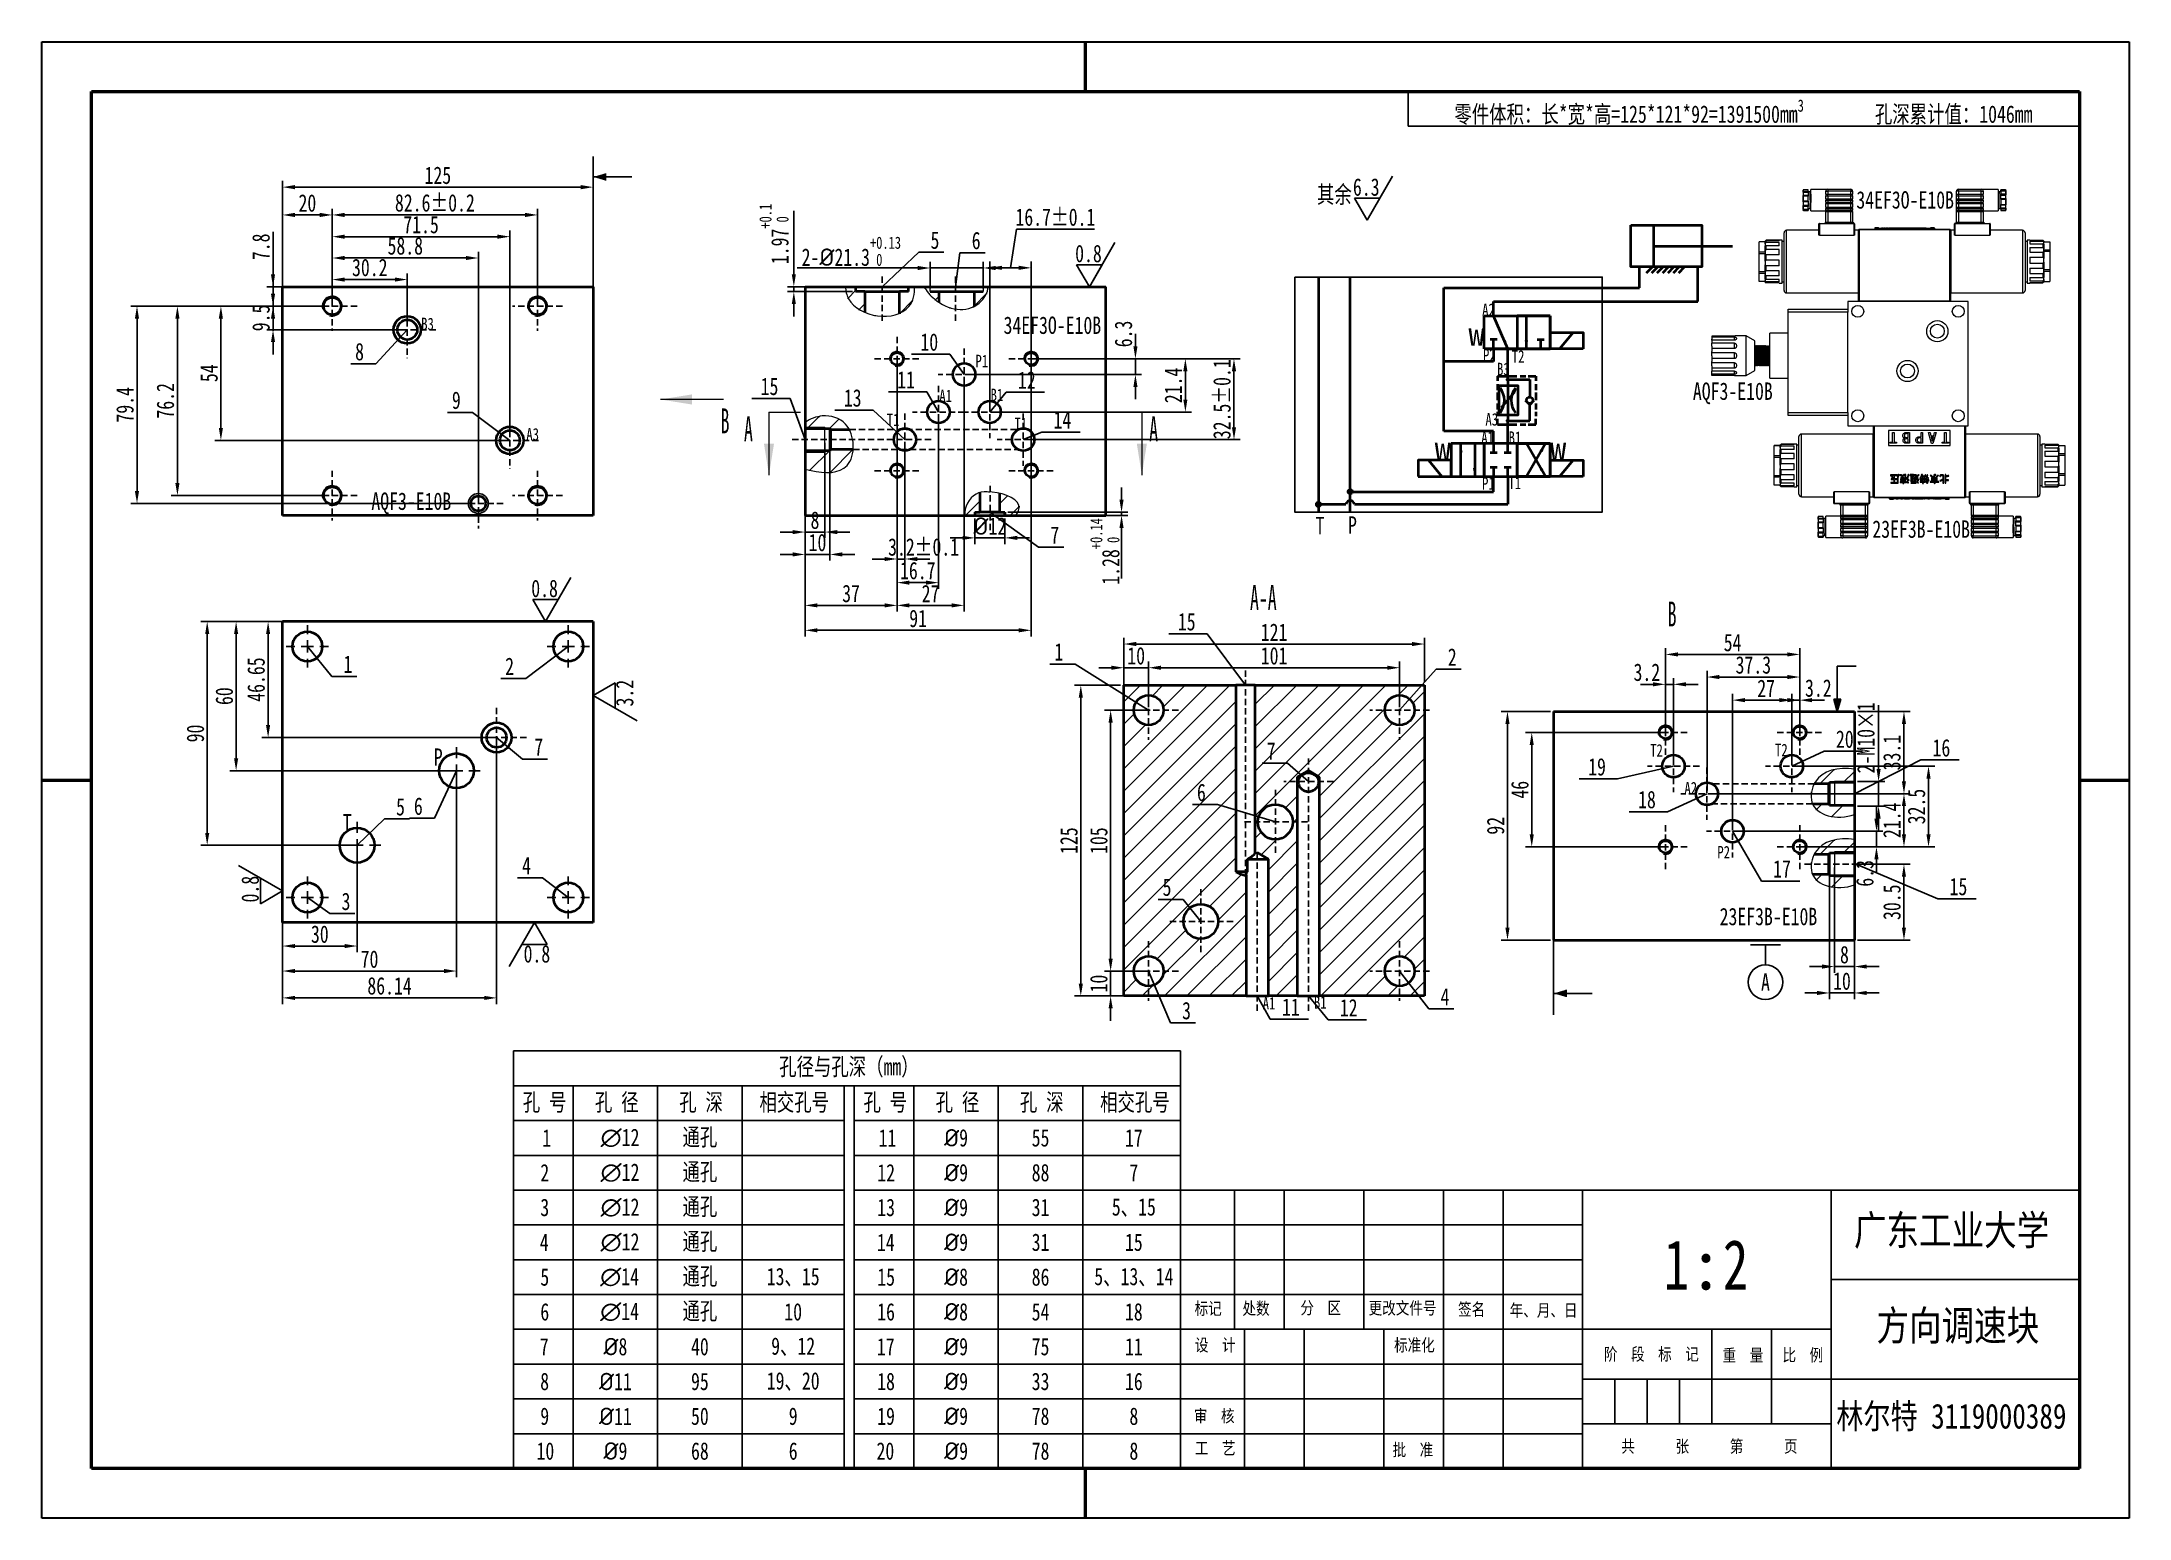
# Model space of a CAD drawing. Header units: millimetres. Extents: x 786 to 1206, y 249 to 546.
import ezdxf
from ezdxf import colors
from ezdxf.entities.mleader import LeaderData, LeaderLine
from ezdxf.math import Vec2, Vec3

# ---------------------------------------------------------------- set-up
doc = ezdxf.new("R2010")
doc.units = ezdxf.units.MM
doc.linetypes.add('CENTER', pattern=[50.8, 31.75, -6.35, 6.35, -6.35])
doc.linetypes.add('HIDDEN', pattern=[1.905, 1.27, -0.635])
doc.layers.add('10', color=7, linetype='Continuous')
for name, color, linetype, lineweight in [('总内框线', 7, 'Continuous', 50), ('总外框线', 7, 'Continuous', 30), ('粗实线', 7, 'Continuous', 40), ('粗实线层', 7, 'Continuous', 15), ('细实线', 7, 'Continuous', 25), ('虚虚线', 7, 'Continuous', 15)]:
    doc.layers.add(name, color=color, linetype=linetype, lineweight=lineweight)
doc.styles.add('SLDTEXTSTYLE4', font='TXT', dxfattribs={"width": 0.7})
doc.styles.get("Standard").update_dxf_attribs({"font": '', "height": 3.5})
doc.styles.add('陈杰（2）', font='gbenor.shx', dxfattribs={"width": 0.8, "bigfont": 'gbcbig.shx'})
doc.styles.get('Standard').set_extended_font_data('HYSWLongFangSong')
doc.dimstyles.new('ISO-25', dxfattribs={"dimtxt": 2.5, "dimasz": 2.5, "dimexe": 1.25, "dimexo": 0.625, "dimtad": 1, "dimtxsty": 'Standard', "dimcen": 2.5, "dimadec": 0, "dimazin": 0, "dimtfac": 1, "dimtmove": 0, "dimatfit": 3, "dimfxl": 1, "dimarcsym": 0})
pattern_1 = [(45, (708.027, 285.7158), (-2.245064, 2.245064), [])]
pattern_2 = [(45, (708.027, 285.7158), (-2.245064, 2.245064), [])]
pattern_3 = [(45, (772.1496, 262.5346), (-2.245064, 2.245064), [])]
pattern_4 = [(45, (1019.0797, 200.2827), (-2.245064, 2.245064), [])]
pattern_5 = [(45, (1019.0797, 186.1046), (-2.245064, 2.245064), [])]

msp = doc.modelspace()

# ---------------------------------------------------------------- texts
for s, width, gutter_width, heights, insert, char_height, attachment_point in [('\\A1;零件体积：长*宽*高=125*121*92=1391500mm{\\H0.7x;\\S3^ ;}        孔深累计值：1046mm', 135.083304, 17.5, [7], (1128.2224, 531.719), 3.5, 5), ('其余', 14.410128, 17.5, [0], (1042.41, 516.9556), 3.5, 1), ('6.3', 5.417077, 17.5, [0], (1049.6498, 518.4343), 3.5, 1), ('34EF3O-E10B', 14.155359, 17.5, [0], (1150.9351, 515.8508), 3.5, 1), ('0.8', 5.417077, 17.5, [0], (993.7642, 505.0622), 3.5, 1), ('A2', 1.784796, 17.5, [0], (1075.6546, 493.2521), 2.5, 1), ('B3', 1.784796, 17.5, [0], (862.1848, 490.3959), 2.5, 1), ('34EF3O-E10B', 14.155359, 17.5, [0], (979.3591, 490.638), 3.5, 1), ('P2', 1.784796, 17.5, [0], (1075.8173, 484.1203), 2.5, 1), ('T2', 1.784796, 17.5, [0], (1081.6172, 483.8662), 2.5, 1), ('P1', 1.784796, 17.5, [0], (973.7015, 482.944), 2.5, 1), ('A1', 1.784796, 17.5, [0], (966.4331, 475.9393), 2.5, 1), ('B1', 1.784796, 17.5, [0], (976.7401, 476.1274), 2.5, 1), ('AQF3-E10B', 14.155359, 17.5, [0], (1118.0475, 477.3687), 3.5, 1), ('T1', 1.784796, 17.5, [0], (955.8554, 471.0987), 2.5, 1), ('A3', 1.784796, 17.5, [0], (1076.3112, 471.203), 2.5, 1), ('A3', 1.784796, 17.5, [0], (883.3368, 468.1978), 2.5, 1), ('T1', 1.784796, 17.5, [0], (981.5566, 470.3116), 2.5, 1), ('A1', 1.784796, 17.5, [0], (1075.471, 467.5255), 2.5, 1), ('B1', 1.784796, 17.5, [0], (1080.9647, 467.5255), 2.5, 1), ('P1', 1.784796, 17.5, [0], (1075.6309, 458.3044), 2.5, 1), ('T1', 1.784796, 17.5, [0], (1080.9355, 458.411), 2.5, 1), ('AQF3-E10B', 14.155359, 17.5, [0], (852.162, 455.2415), 3.5, 1), ('T', 9.167789, 28.4552, [0], (1042.1316, 450.344), 3.5, 1), ('P', 15.355617, 28.4552, [0], (1048.6644, 450.4506), 3.5, 1), ('23EF3B-E10B', 14.155359, 17.5, [0], (1154.1556, 449.6285), 3.5, 1), ('0.8', 5.417077, 17.5, [0], (884.3351, 437.7059), 3.5, 1), ('P', 15.355617, 28.4552, [0], (864.7216, 403.7636), 3.5, 1), ('T2', 1.784796, 17.5, [0], (1109.459, 404.6255), 2.5, 1), ('T2', 1.784796, 17.5, [0], (1134.5793, 404.6867), 2.5, 1), ('A2', 1.784796, 17.5, [0], (1116.3461, 397.0269), 2.5, 1), ('T', 9.167789, 28.4552, [0], (846.4239, 390.5532), 3.5, 1), ('P2', 1.784796, 17.5, [0], (1122.9716, 384.1462), 2.5, 1), ('23EF3B-E10B', 14.155359, 17.5, [0], (1123.4283, 371.6962), 3.5, 1), ('0.8', 5.659669, 17.5, [0], (882.7899, 364.1894), 3.5, 1), ('A1', 1.784796, 17.5, [0], (1031.4951, 353.7456), 2.5, 1), ('B1', 1.784796, 17.5, [0], (1041.802, 353.9336), 2.5, 1), ('\\A1;孔径与孔深（mm）', 135.083304, 17.5, [7], (948.2417, 339.5221), 3.5, 5), ('\\pi1.86853;孔 号', 12, 17.5, [0], (880.7615, 332.4074), 3.5, 4), ('\\pi4.38322;孔 径', 17, 17.5, [0], (892.7615, 332.4074), 3.5, 4), ('\\pi4.33916;孔 深', 17, 17.5, [0], (909.7615, 332.4074), 3.5, 4), ('\\pi3.48621;相交孔号', 20.541652, 17.5, [0], (926.7615, 332.4074), 3.5, 4), ('\\pi1.86853;孔 号', 12, 17.5, [0], (949.3031, 332.4074), 3.5, 4), ('\\pi4.38322;孔 径', 17, 17.5, [0], (961.3031, 332.4074), 3.5, 4), ('\\pi4.33916;孔 深', 17, 17.5, [0], (978.3031, 332.4074), 3.5, 4), ('\\pi3.48621;相交孔号', 20.541652, 17.5, [0], (995.3031, 332.4074), 3.5, 4), ('通孔', 17, 17.5, [0], (918.2615, 325.4074), 3.5, 5), ('\\pi5.79196;1', 12, 17.5, [0], (880.7615, 325.4074), 3.5, 4), ('\\pi5.50175;{\\fISOCPEUR|b0|i0|c0|p34;∅}12', 17, 17.5, [0], (892.7615, 325.4074), 3.5, 4), ('\\pi4.91329;11', 12, 17.5, [0], (949.3031, 325.4074), 3.5, 4), ('{\\fISOCPEUR|b0|i0|c0|p34;%%C}9', 17, 17.5, [0], (969.8031, 325.4074), 3.5, 5), ('55', 17, 17.5, [0], (986.8031, 325.4074), 3.5, 5), ('17', 20.541652, 17.5, [0], (1005.574, 325.4074), 3.5, 5), ('\\pi5.3979;2', 12, 17.5, [3.5], (880.7615, 318.4074), 3.5, 4), ('\\pi5.50175;{\\fISOCPEUR|b0|i0|c0|p34;∅}12', 17, 17.5, [0], (892.7615, 318.4074), 3.5, 4), ('通孔', 17, 17.5, [0], (918.2615, 318.4074), 3.5, 5), ('\\pi4.65385;12', 12, 17.5, [3.5], (949.3031, 318.4074), 3.5, 4), ('{\\fISOCPEUR|b0|i0|c0|p34;%%C}9', 17, 17.5, [0], (969.8031, 318.4074), 3.5, 5), ('88', 17, 17.5, [0], (986.8031, 318.4074), 3.5, 5), ('7', 20.541652, 17.5, [0], (1005.574, 318.4074), 3.5, 5), ('\\pi5.39301;3', 12, 17.5, [0], (880.7615, 311.4074), 3.5, 4), ('\\pi5.50175;{\\fISOCPEUR|b0|i0|c0|p34;∅}12', 17, 17.5, [0], (892.7615, 311.4074), 3.5, 4), ('通孔', 17, 17.5, [0], (918.2615, 311.4074), 3.5, 5), ('\\pi4.64406;13', 12, 17.5, [0], (949.3031, 311.4074), 3.5, 4), ('{\\fISOCPEUR|b0|i0|c0|p34;%%C}9', 17, 17.5, [0], (969.8031, 311.4074), 3.5, 5), ('31', 17, 17.5, [0], (986.8031, 311.4074), 3.5, 5), ('5、15', 20.541652, 17.5, [0], (1005.574, 311.4074), 3.5, 5), ('通孔', 17, 17.5, [0], (918.2615, 304.4074), 3.5, 5), ('\\pi5.28776;4', 12, 17.5, [3.5], (880.7615, 304.4074), 3.5, 4), ('\\pi5.50175;{\\fISOCPEUR|b0|i0|c0|p34;∅}12', 17, 17.5, [0], (892.7615, 304.4074), 3.5, 4), ('\\pi5.50175;{\\fISOCPEUR|b0|i0|c0|p34;∅}12', 17, 17.5, [0], (892.7615, 304.4074), 3.5, 4), ('\\pi4.58042;14', 12, 17.5, [3.5], (949.3031, 304.4074), 3.5, 4), ('{\\fISOCPEUR|b0|i0|c0|p34;%%C}9', 17, 17.5, [0], (969.8031, 304.4074), 3.5, 5), ('31', 17, 17.5, [0], (986.8031, 304.4074), 3.5, 5), ('15', 20.541652, 17.5, [0], (1005.574, 304.4074), 3.5, 5), ('1{\\fNSimSun|b0|i0|c134|p49;:}2', 50, 17.5, [0], (1112.1802, 304.9074), 10, 1), ('\\pi5.3979;5', 12, 17.5, [0], (880.7615, 297.4074), 3.5, 4), ('\\pi5.42832;{\\fISOCPEUR|b0|i0|c0|p34;∅}14', 17, 17.5, [0], (892.7615, 297.4074), 3.5, 4), ('通孔', 17, 17.5, [0], (918.2615, 297.4074), 3.5, 5), ('13、15', 20.541652, 17.5, [0], (937.0323, 297.4074), 3.5, 5), ('\\pi4.64895;15', 12, 17.5, [0], (949.3031, 297.4074), 3.5, 4), ('{\\fISOCPEUR|b0|i0|c0|p34;%%C}8', 17, 17.5, [0], (969.8031, 297.4074), 3.5, 5), ('86', 17, 17.5, [0], (986.8031, 297.4074), 3.5, 5), ('5、13、14', 20.541652, 17.5, [0], (1005.574, 297.4074), 3.5, 5), ('\\pi5.3979;6', 12, 17.5, [3.5], (880.7615, 290.4074), 3.5, 4), ('\\pi5.42832;{\\fISOCPEUR|b0|i0|c0|p34;∅}14', 17, 17.5, [0], (892.7615, 290.4074), 3.5, 4), ('通孔', 17, 17.5, [0], (918.2615, 290.4074), 3.5, 5), ('10', 20.541652, 17.5, [0], (937.0323, 290.4074), 3.5, 5), ('\\pi4.63182;16', 12, 17.5, [3.5], (949.3031, 290.4074), 3.5, 4), ('{\\fISOCPEUR|b0|i0|c0|p34;%%C}8', 17, 17.5, [0], (969.8031, 290.4074), 3.5, 5), ('54', 17, 17.5, [0], (986.8031, 290.4074), 3.5, 5), ('18', 20.541652, 17.5, [0], (1005.574, 290.4074), 3.5, 5), ('\\pi5.29755;7', 12, 17.5, [0], (880.7615, 283.4074), 3.5, 4), ('{\\fISOCPEUR|b0|i0|c0|p34;%%C}8', 17, 17.5, [0], (901.2615, 283.4074), 3.5, 5), ('40', 17, 17.5, [0], (918.2615, 283.4074), 3.5, 5), ('9、12', 20.541652, 17.5, [0], (937.0323, 283.4074), 3.5, 5), ('\\pi4.57552;17', 12, 17.5, [0], (949.3031, 283.4074), 3.5, 4), ('{\\fISOCPEUR|b0|i0|c0|p34;%%C}9', 17, 17.5, [0], (969.8031, 283.4074), 3.5, 5), ('75', 17, 17.5, [0], (986.8031, 283.4074), 3.5, 5), ('11', 20.541652, 17.5, [0], (1005.574, 283.4074), 3.5, 5), ('\\pi5.37098;8', 12, 17.5, [3.5], (880.7615, 276.4074), 3.5, 4), ('{\\fISOCPEUR|b0|i0|c0|p34;%%C}11', 17, 17.5, [0], (901.2615, 276.4074), 3.5, 5), ('95', 17, 17.5, [0], (918.2615, 276.4074), 3.5, 5), ('19、20', 20.541652, 17.5, [0], (937.0323, 276.4074), 3.5, 5), ('\\pi4.62692;18', 12, 17.5, [3.5], (949.3031, 276.4074), 3.5, 4), ('{\\fISOCPEUR|b0|i0|c0|p34;%%C}9', 17, 17.5, [0], (969.8031, 276.4074), 3.5, 5), ('33', 17, 17.5, [0], (986.8031, 276.4074), 3.5, 5), ('16', 20.541652, 17.5, [0], (1005.574, 276.4074), 3.5, 5), ('\\pi5.39056;9', 12, 17.5, [0], (880.7615, 269.4074), 3.5, 4), ('{\\fISOCPEUR|b0|i0|c0|p34;%%C}11', 17, 17.5, [0], (901.2615, 269.4074), 3.5, 5), ('50', 17, 17.5, [0], (918.2615, 269.4074), 3.5, 5), ('9', 20.541652, 17.5, [0], (937.0323, 269.4074), 3.5, 5), ('\\pi4.62692;19', 12, 17.5, [0], (949.3031, 269.4074), 3.5, 4), ('{\\fISOCPEUR|b0|i0|c0|p34;%%C}9', 17, 17.5, [0], (969.8031, 269.4074), 3.5, 5), ('78', 17, 17.5, [0], (986.8031, 269.4074), 3.5, 5), ('8', 20.541652, 17.5, [0], (1005.574, 269.4074), 3.5, 5), ('\\pi4.62692;10', 12, 17.5, [0], (880.7615, 262.4074), 3.5, 4), ('{\\fISOCPEUR|b0|i0|c0|p34;%%C}9', 17, 17.5, [0], (901.2615, 262.4074), 3.5, 5), ('68', 17, 17.5, [0], (918.2615, 262.4074), 3.5, 5), ('6', 20.541652, 17.5, [0], (937.0323, 262.4074), 3.5, 5), ('\\pi4.49231;20', 12, 17.5, [0], (949.3031, 262.4074), 3.5, 4), ('{\\fISOCPEUR|b0|i0|c0|p34;%%C}9', 17, 17.5, [0], (969.8031, 262.4074), 3.5, 5), ('78', 17, 17.5, [0], (986.8031, 262.4074), 3.5, 5), ('8', 20.541652, 17.5, [0], (1005.574, 262.4074), 3.5, 5)]:
    msp.add_mtext_dynamic_manual_height_columns(s, width=width, gutter_width=gutter_width, heights=heights, dxfattribs=dict(insert=insert, char_height=char_height, attachment_point=attachment_point))
at = {"lineweight": 40, "insert": (1078.6446, 481.325), "char_height": 2.5, "attachment_point": 1}
msp.add_mtext_dynamic_manual_height_columns('B3', width=1.784796, gutter_width=17.5, heights=[0], dxfattribs=at)
at = {"color": 7, "linetype": 'Continuous', "char_height": 5, "style": 'SLDTEXTSTYLE4'}
for s, insert, attachment_point in [('{\\fHYSWLongFangSong|b0|i0|c134|p2;B}', (924.2131, 472.1388), 3), ('{\\fHYSWLongFangSong|b0|i0|c134|p2;A}', (927.1346, 470.5624), 1), ('{\\fHYSWLongFangSong|b0|i0|c134|p2;A}', (1008.6542, 470.5624), 1), ('{\\fHYSWLongFangSong|b0|i0|c134|p2;B}', (1112.9716, 433.2894), 1)]:
    msp.add_mtext(s, dxfattribs=dict(at, insert=insert, attachment_point=attachment_point))
at = {"char_height": 3.5, "attachment_point": 1, "rotation": 90}
for s, insert in [('3.2', (901.3688, 412.1994)), ('0.8', (826.0175, 372.7743))]:
    msp.add_mtext_dynamic_manual_height_columns(s, width=5.659669, gutter_width=17.5, heights=[0], dxfattribs=dict(at, insert=insert))
at = {"attachment_point": 1, "style": '陈杰（2）'}
for s, insert, char_height, width in [('{\\fSimSun|b0|i0|c134|p2;广东工业大学}', (1150.4523, 309.8513), 6, 93.019286), ('{\\fSimSun|b0|i0|c134|p2;标记}', (1017.7996, 292.348), 2.5, 93.019286), ('{\\fSimSun|b0|i0|c134|p2;处数}', (1027.4208, 292.3629), 2.5, 93.019286), ('{\\fSimSun|b0|i0|c134|p2;分\u3000区}', (1039.0817, 292.487), 2.5, 93.019286), ('{\\fSimSun|b0|i0|c134|p2;更改文件号}', (1052.8165, 292.4324), 2.5, 93.019286), ('{\\fSimSun|b0|i0|c134|p2;签名}', (1070.8009, 292.1741), 2.5, 93.019286), ('{\\fSimSun|b0|i0|c134|p2;年、月、日}', (1081.1954, 291.9804), 2.5, 93.019286), ('{\\fSimSun|b0|i0|c134|p2;方向调速块}', (1154.999, 290.6654), 6, 93.019286), ('{\\fSimSun|b0|i0|c134|p2;设\u3000计}', (1017.8591, 285.0075), 2.5, 93.019286), ('{\\fSimSun|b0|i0|c134|p2;标准化}', (1057.933, 284.9926), 2.5, 93.019286), ('{\\fSimSun|b0|i0|c134|p2;阶\u3000段\u3000标\u3000记}', (1100.1487, 283.16), 2.5, 93.019286), ('{\\fSimSun|b0|i0|c134|p2;重\u3000量}', (1124.0316, 282.9315), 2.5, 93.019286), ('{\\fSimSun|b0|i0|c134|p2;比\u3000例}', (1136.0835, 283.001), 2.5, 93.019286), ('{\\fSimSun|b0|i0|c134|p2;审\u3000核}', (1017.6551, 270.7388), 2.5, 93.019286), ('{\\fSimSun|b0|i0|c134|p2;林尔特 3119000389}', (1146.9069, 271.9435), 5, 97.824291), ('{\\fSimSun|b0|i0|c134|p2;工\u3000艺}', (1017.8591, 264.2526), 2.5, 93.019286), ('{\\fSimSun|b0|i0|c134|p2;共\u3000\u3000\u3000张\u3000\u3000\u3000第\u3000\u3000\u3000页}', (1103.6419, 264.635), 2.5, 93.019286), ('{\\fSimSun|b0|i0|c134|p2;批\u3000准}', (1057.6271, 263.9347), 2.5, 93.019286)]:
    msp.add_mtext(s, dxfattribs=dict(at, insert=insert, char_height=char_height, width=width))
at = {"layer": '10', "insert": (1031.6224, 436.6126), "char_height": 5, "attachment_point": 2, "style": 'SLDTEXTSTYLE4'}
msp.add_mtext('{\\fHYSWLongFangSong|b0|i0|c134|p2;A-A}', dxfattribs=at)
at = {"layer": '细实线', "insert": (1132.651, 356.7502), "char_height": 3.5, "attachment_point": 5}
msp.add_mtext_dynamic_manual_height_columns('A', width=7, gutter_width=17.5, heights=[0], dxfattribs=at)

# ---------------------------------------------------------------- blocks, each defined once
blk = doc.blocks.new('三位四通电磁阀O')
at = {"lineweight": 40, "transparency": 33554687}
for p, q in [((-40.77, 10.64), (-47.77, 10.64)), ((-47.77, 10.64), (-47.77, 3.64)), ((-40.77, 10.64), (-47.77, 10.64)), ((-47.77, 10.64), (-47.77, 3.64)), ((-45.77, 10.64), (-45.77, 3.64)), ((-42.77, 10.64), (-42.77, 3.64)), ((-40.77, 3.64), (-40.77, 10.64)), ((-33.77, 10.64), (-40.77, 10.64)), ((-40.77, 10.64), (-40.77, 3.64)), ((-33.77, 10.64), (-40.77, 10.64)), ((-40.77, 10.64), (-40.77, 3.64)), ((-33.77, 10.64), (-40.77, 10.64)), ((-40.77, 10.64), (-40.77, 3.64)), ((-38.77, 10.64), (-38.77, 8.64)), ((-35.77, 8.64), (-35.77, 10.64)), ((-33.77, 3.64), (-33.77, 10.64)), ((-26.77, 10.64), (-33.77, 10.64)), ((-33.77, 10.64), (-33.77, 3.64)), ((-33.77, 3.64), (-33.77, 10.64)), ((-33.77, 10.64), (-26.77, 10.64)), ((-33.77, 3.64), (-33.77, 10.64)), ((-27.73, 10.64), (-31.77, 3.64)), ((-27.73, 3.64), (-31.77, 10.64)), ((-27.79, 10.54), (-27.79, 10.55)), ((-26.77, 3.64), (-26.77, 10.64)), ((-26.77, 10.64), (-26.77, 3.64)), ((-52.62, 7.14), (-49.73, 3.64)), ((-38.02, 8.64), (-39.52, 8.64)), ((-39.52, 5.64), (-38.02, 5.64)), ((-38.77, 5.64), (-38.77, 3.64)), ((-35.02, 8.64), (-36.52, 8.64)), ((-36.52, 5.64), (-35.02, 5.64)), ((-35.77, 3.64), (-35.77, 5.64)), ((-21.92, 7.14), (-24.81, 3.64)), ((-47.77, 3.64), (-40.77, 3.64)), ((-47.77, 3.64), (-40.77, 3.64)), ((-40.77, 3.64), (-33.77, 3.64)), ((-40.77, 3.64), (-33.77, 3.64)), ((-40.77, 3.64), (-33.77, 3.64)), ((-33.77, 3.64), (-26.77, 3.64)), ((-26.77, 3.64), (-33.77, 3.64))]:
    blk.add_line(p, q, dxfattribs=at)
for points in [[(-54.77, 3.64), (-47.77, 3.64), (-47.77, 7.14), (-54.77, 7.14)], [(-19.77, 3.64), (-26.77, 3.64), (-26.77, 7.14), (-19.77, 7.14)]]:
    blk.add_lwpolyline(points, close=True, dxfattribs=at)
for points in [[(-45.35, 8.8), (-46.07, 8.8), (-45.77, 10.64)], [(-45.98, 9.39), (-45.56, 9.39), (-45.77, 10.64)], [(-28.36, 8.85), (-28.98, 9.24), (-27.73, 10.63)], [(-28.18, 9.46), (-28.54, 9.67), (-27.73, 10.64)], [(-43.19, 5.48), (-42.47, 5.48), (-42.77, 3.64)], [(-42.56, 4.89), (-42.98, 4.89), (-42.77, 3.64)], [(-28.98, 5.05), (-28.35, 5.4), (-27.73, 3.64)], [(-28.17, 4.83), (-28.53, 4.62), (-27.73, 3.64)]]:
    blk.add_solid(points, dxfattribs=at)
at = {"lineweight": 40, "transparency": 33554687, "char_height": 5, "width": 5.4329, "attachment_point": 1}
for insert in [(-51.27, 12.14), (-26.77, 12.14)]:
    blk.add_mtext('{\\Ftxt|c0;w}', dxfattribs=dict(at, insert=insert))
blk = doc.blocks.new('单向调速阀')
at = {"lineweight": 40, "transparency": 33554687}
h = blk.add_hatch(color=256, dxfattribs=at)
edge = h.paths.add_edge_path()
edge.add_arc((70.84, 43.62), 0.2, 0, 360)
h = blk.add_hatch(color=256, dxfattribs=at)
edge = h.paths.add_edge_path()
edge.add_arc((70.84, 30.56), 0.2, 0, 360)
for p, q in [((70.84, 43.62), (70.84, 30.56)), ((70.84, 43.62), (77.84, 43.62)), ((77.84, 43.62), (77.84, 38.07)), ((68.81, 34.7), (72.86, 39.48)), ((76.42, 37.07), (77.84, 35.65)), ((77.84, 35.65), (79.25, 37.07)), ((77.84, 30.56), (77.84, 35.65))]:
    blk.add_line(p, q, dxfattribs=at)
at = {"lineweight": 40}
blk.add_line((70.84, 30.56), (77.84, 30.56), dxfattribs=at)
at = {"lineweight": 40, "transparency": 33554687}
for centre, radius in [((70.84, 43.62), 0.2), ((77.84, 37.07), 1), ((70.84, 30.56), 0.2)]:
    blk.add_circle(centre, radius, dxfattribs=at)
for centre, start, end in [((63.33, 37.09), 321.62259, 37.88877), ((78.34, 37.09), 142.11123, 218.37741)]:
    blk.add_arc(centre, 6.43, start, end, dxfattribs=at)
for points in [[(71.26, 39.78), (70.54, 39.78), (70.84, 41.62)], [(73.16, 39.22), (72.57, 39.65), (73.9, 40.96)]]:
    blk.add_solid(points, dxfattribs=at)
blk = doc.blocks.new('二位三通电磁阀')
at = {"lineweight": 40, "transparency": 33554687}
for p, q in [((50.24, 18.96), (57.24, 18.96)), ((50.24, 11.96), (50.24, 18.96)), ((55.24, 11.96), (52.24, 18.96)), ((57.24, 18.96), (57.24, 11.96)), ((64.24, 18.96), (57.24, 18.96)), ((57.24, 18.96), (64.24, 18.96)), ((59.24, 11.96), (59.24, 18.96)), ((64.24, 11.96), (64.24, 18.96)), ((64.24, 18.96), (64.24, 11.96)), ((52.99, 13.96), (51.49, 13.96)), ((52.24, 11.96), (52.24, 13.96)), ((61.49, 13.96), (62.99, 13.96)), ((62.24, 11.96), (62.24, 13.96)), ((69.09, 15.46), (66.2, 11.96)), ((57.24, 11.96), (50.24, 11.96)), ((50.24, 11.96), (57.24, 11.96)), ((57.24, 11.96), (64.24, 11.96)), ((64.24, 11.96), (57.24, 11.96))]:
    blk.add_line(p, q, dxfattribs=at)
blk.add_lwpolyline([(71.24, 11.96), (64.24, 11.96), (64.24, 15.46), (71.24, 15.46)], close=True, dxfattribs=at)
for points in [[(54.19, 13.53), (54.87, 13.79), (55.24, 11.96)], [(58.81, 13.8), (59.54, 13.8), (59.24, 11.96)], [(54.56, 13.03), (54.94, 13.19), (55.24, 11.96)], [(59.03, 13.21), (59.44, 13.21), (59.24, 11.96)]]:
    blk.add_solid(points, dxfattribs=at)
at = {"lineweight": 40, "transparency": 33554687, "insert": (46.9, 12.63), "char_height": 5, "width": 5.4329, "attachment_point": 7}
blk.add_mtext('{\\Ftxt|c0;w}', dxfattribs=at)
blk = doc.blocks.new('SW_DOWELSYMBOL_0')
at = {"layer": '10', "color": 0, "lineweight": 40}
blk.add_circle((0, 0), 2, dxfattribs=at)
blk = doc.blocks.new('SW_DOWELSYMBOL_1')
at = {"layer": '10', "color": 0, "lineweight": 40}
blk.add_circle((0, 0), 2, dxfattribs=at)
blk = doc.blocks.new('SW_DOWELSYMBOL_2')
at = {"layer": '10', "color": 0}
blk.add_circle((0, 0), 2, dxfattribs=at)
blk = doc.blocks.new('SW_DOWELSYMBOL_7')
at = {"layer": '10', "color": 0}
blk.add_circle((0, 0), 2.25, dxfattribs=at)
blk = doc.blocks.new('SW_DOWELSYMBOL_8')
at = {"layer": '10', "color": 0}
blk.add_circle((0, 0), 2.25, dxfattribs=at)
blk = doc.blocks.new('SW_DOWELSYMBOL_9')
at = {"layer": '10', "color": 0}
blk.add_circle((0, 0), 2.25, dxfattribs=at)
blk = doc.blocks.new('SW_DOWELSYMBOL_10')
at = {"layer": '10', "color": 0}
blk.add_circle((0, 0), 2.25, dxfattribs=at)
blk = doc.blocks.new('SW_DOWELSYMBOL_11')
at = {"layer": '10', "color": 0}
blk.add_circle((0, 0), 2.25, dxfattribs=at)
blk = doc.blocks.new('SW_CENTERMARKSYMBOL_12')
at = {"layer": '10', "color": 0}
for p, q in [((0, 2.5), (0, 4.75)), ((-2.5, 0), (-4.75, 0)), ((0, 0), (-1.25, 0)), ((0, 0), (0, 1.25)), ((0, 0), (0, -1.25)), ((0, 0), (1.25, 0)), ((2.5, 0), (4.75, 0)), ((0, -2.5), (0, -4.75))]:
    blk.add_line(p, q, dxfattribs=at)
blk = doc.blocks.new('SW_CENTERMARKSYMBOL_13')
at = {"layer": '10', "color": 0}
for p, q in [((0, 2.5), (0, 4.75)), ((-2.5, 0), (-4.75, 0)), ((0, 0), (-1.25, 0)), ((0, 0), (0, 1.25)), ((0, 0), (0, -1.25)), ((0, 0), (1.25, 0)), ((2.5, 0), (4.75, 0)), ((0, -2.5), (0, -4.75))]:
    blk.add_line(p, q, dxfattribs=at)
blk = doc.blocks.new('SW_CENTERMARKSYMBOL_14')
at = {"layer": '10', "color": 0}
for p, q in [((0, 2.5), (0, 4.25)), ((-2.5, 0), (-4.25, 0)), ((0, 0), (-1.25, 0)), ((0, 0), (0, 1.25)), ((0, 0), (0, -1.25)), ((0, 0), (1.25, 0)), ((2.5, 0), (4.25, 0)), ((0, -2.5), (0, -4.25))]:
    blk.add_line(p, q, dxfattribs=at)
blk = doc.blocks.new('SW_CENTERMARKSYMBOL_15')
at = {"layer": '10', "color": 0}
for p, q in [((0, 2.5), (0, 4.25)), ((-2.5, 0), (-4.25, 0)), ((0, 0), (-1.25, 0)), ((0, 0), (0, 1.25)), ((0, 0), (0, -1.25)), ((0, 0), (1.25, 0)), ((2.5, 0), (4.25, 0)), ((0, -2.5), (0, -4.25))]:
    blk.add_line(p, q, dxfattribs=at)
blk = doc.blocks.new('SW_CENTERMARKSYMBOL_16')
at = {"layer": '10', "color": 0}
for p, q in [((0, 2.5), (0, 4.25)), ((-2.5, 0), (-4.25, 0)), ((0, 0), (-1.25, 0)), ((0, 0), (0, 1.25)), ((0, 0), (0, -1.25)), ((0, 0), (1.25, 0)), ((2.5, 0), (4.25, 0)), ((0, -2.5), (0, -4.25))]:
    blk.add_line(p, q, dxfattribs=at)
blk = doc.blocks.new('SW_CENTERMARKSYMBOL_17')
at = {"layer": '10', "color": 0}
for p, q in [((0, 2.5), (0, 4.25)), ((-2.5, 0), (-4.25, 0)), ((0, 0), (-1.25, 0)), ((0, 0), (0, 1.25)), ((0, 0), (0, -1.25)), ((0, 0), (1.25, 0)), ((2.5, 0), (4.25, 0)), ((0, -2.5), (0, -4.25))]:
    blk.add_line(p, q, dxfattribs=at)
blk = doc.blocks.new('*D60')
at = {"color": 0, "lineweight": -2, "transparency": 16777216}
for p, q in [((834.29, 497.25), (834.29, 517.91)), ((894.29, 516.66), (836.79, 516.66)), ((896.79, 497.25), (896.79, 517.91))]:
    blk.add_line(p, q, dxfattribs=at)
at = {"color": 0, "transparency": 16777216}
for points in [[(836.79, 517.08), (836.79, 516.24), (834.29, 516.66)], [(894.29, 517.08), (894.29, 516.24), (896.79, 516.66)]]:
    blk.add_solid(points, dxfattribs=at)
at = {"layer": 'Defpoints', "color": 0, "transparency": 16777216}
for p in [(834.29, 516.66), (834.29, 496.63), (896.79, 496.63)]:
    blk.add_point(p, dxfattribs=at)
at = {"color": 0, "transparency": 16777216, "insert": (865.54, 519.03), "char_height": 3.5, "attachment_point": 5}
blk.add_mtext('125', dxfattribs=at)
blk = doc.blocks.new('*D61')
at = {"color": 0, "lineweight": -2, "transparency": 16777216}
for p, q in [((834.29, 383.65), (834.29, 362.76)), ((849.29, 383.65), (849.29, 362.76)), ((846.79, 364.01), (836.79, 364.01))]:
    blk.add_line(p, q, dxfattribs=at)
at = {"color": 0, "transparency": 16777216}
for points in [[(836.79, 364.42), (836.79, 363.59), (834.29, 364.01)], [(846.79, 364.42), (846.79, 363.59), (849.29, 364.01)]]:
    blk.add_solid(points, dxfattribs=at)
at = {"layer": 'Defpoints', "color": 0, "transparency": 16777216}
for p in [(834.29, 384.27), (849.29, 384.27), (834.29, 364.01)]:
    blk.add_point(p, dxfattribs=at)
at = {"color": 0, "transparency": 16777216, "insert": (841.79, 366.38), "char_height": 3.5, "attachment_point": 5}
blk.add_mtext('30', dxfattribs=at)
blk = doc.blocks.new('*D62')
at = {"color": 0, "lineweight": -2, "transparency": 16777216}
for p, q in [((834.29, 399.27), (834.29, 357.73)), ((869.29, 399.27), (869.29, 357.73)), ((866.79, 358.98), (836.79, 358.98))]:
    blk.add_line(p, q, dxfattribs=at)
at = {"color": 0, "transparency": 16777216}
for points in [[(836.79, 359.4), (836.79, 358.56), (834.29, 358.98)], [(866.79, 359.4), (866.79, 358.56), (869.29, 358.98)]]:
    blk.add_solid(points, dxfattribs=at)
at = {"layer": 'Defpoints', "color": 0, "transparency": 16777216}
for p in [(834.29, 399.9), (869.29, 399.9), (834.29, 358.98)]:
    blk.add_point(p, dxfattribs=at)
at = {"color": 0, "transparency": 16777216, "insert": (851.79, 361.35), "char_height": 3.5, "attachment_point": 5}
blk.add_mtext('70', dxfattribs=at)
blk = doc.blocks.new('*D63')
at = {"color": 0, "lineweight": -2, "transparency": 16777216}
for p, q in [((868.66, 429.27), (823.7, 429.27)), ((824.95, 401.77), (824.95, 426.77)), ((868.66, 399.27), (823.7, 399.27))]:
    blk.add_line(p, q, dxfattribs=at)
at = {"color": 0, "transparency": 16777216}
for points in [[(824.54, 426.77), (825.37, 426.77), (824.95, 429.27)], [(824.54, 401.77), (825.37, 401.77), (824.95, 399.27)]]:
    blk.add_solid(points, dxfattribs=at)
at = {"layer": 'Defpoints', "color": 0, "transparency": 16777216}
for p in [(824.95, 429.27), (869.29, 429.27), (869.29, 399.27)]:
    blk.add_point(p, dxfattribs=at)
at = {"color": 0, "transparency": 16777216, "insert": (822.58, 414.27), "char_height": 3.5, "attachment_point": 5, "rotation": 90}
blk.add_mtext('60', dxfattribs=at)
blk = doc.blocks.new('*D64')
at = {"color": 0, "lineweight": -2, "transparency": 16777216}
for p, q in [((848.66, 429.27), (817.88, 429.27)), ((819.13, 386.77), (819.13, 426.77)), ((848.66, 384.27), (817.88, 384.27))]:
    blk.add_line(p, q, dxfattribs=at)
at = {"color": 0, "transparency": 16777216}
for points in [[(818.72, 426.77), (819.55, 426.77), (819.13, 429.27)], [(818.72, 386.77), (819.55, 386.77), (819.13, 384.27)]]:
    blk.add_solid(points, dxfattribs=at)
at = {"layer": 'Defpoints', "color": 0, "transparency": 16777216}
for p in [(819.13, 429.27), (849.29, 429.27), (849.29, 384.27)]:
    blk.add_point(p, dxfattribs=at)
at = {"color": 0, "transparency": 16777216, "insert": (816.76, 406.77), "char_height": 3.5, "attachment_point": 5, "rotation": 90}
blk.add_mtext('90', dxfattribs=at)
blk = doc.blocks.new('*D65')
at = {"color": 0, "lineweight": -2, "transparency": 16777216}
for p, q in [((876.73, 429.27), (830.14, 429.27)), ((831.39, 408.45), (831.39, 426.77)), ((876.73, 405.95), (830.14, 405.95))]:
    blk.add_line(p, q, dxfattribs=at)
at = {"color": 0, "transparency": 16777216}
for points in [[(830.97, 426.77), (831.8, 426.77), (831.39, 429.27)], [(830.97, 408.45), (831.8, 408.45), (831.39, 405.95)]]:
    blk.add_solid(points, dxfattribs=at)
at = {"layer": 'Defpoints', "color": 0, "transparency": 16777216}
for p in [(831.39, 429.27), (877.36, 429.27), (877.36, 405.95)]:
    blk.add_point(p, dxfattribs=at)
at = {"color": 0, "transparency": 16777216, "insert": (828.98, 417.61), "char_height": 3.5, "attachment_point": 5, "rotation": 90}
blk.add_mtext('46.65', dxfattribs=at)
blk = doc.blocks.new('*D56')
at = {"color": 0, "lineweight": -2, "transparency": 16777216}
for p, q in [((834.29, 405.32), (834.29, 352.33)), ((877.36, 405.32), (877.36, 352.33)), ((874.86, 353.58), (836.79, 353.58))]:
    blk.add_line(p, q, dxfattribs=at)
at = {"color": 0, "transparency": 16777216}
for points in [[(836.79, 353.99), (836.79, 353.16), (834.29, 353.58)], [(874.86, 353.99), (874.86, 353.16), (877.36, 353.58)]]:
    blk.add_solid(points, dxfattribs=at)
at = {"layer": 'Defpoints', "color": 0, "transparency": 16777216}
for p in [(834.29, 405.95), (877.36, 405.95), (834.29, 353.58)]:
    blk.add_point(p, dxfattribs=at)
at = {"color": 0, "transparency": 16777216, "insert": (855.82, 355.98), "char_height": 3.5, "attachment_point": 5}
blk.add_mtext('86.14', dxfattribs=at)
blk = doc.blocks.new('*D66')
at = {"color": 0, "lineweight": -2, "transparency": 16777216}
for p, q in [((962.1, 500.4), (937.86, 500.4)), ((964.6, 496.27), (964.6, 501.65)), ((975.25, 500.4), (964.6, 500.4)), ((975.25, 496.27), (975.25, 501.65)), ((977.75, 500.4), (980.25, 500.4))]:
    blk.add_line(p, q, dxfattribs=at)
at = {"color": 0, "transparency": 16777216}
for points in [[(962.1, 500.81), (962.1, 499.98), (964.6, 500.4)], [(977.75, 500.81), (977.75, 499.98), (975.25, 500.4)]]:
    blk.add_solid(points, dxfattribs=at)
at = {"layer": 'Defpoints', "color": 0, "transparency": 16777216}
for p in [(975.25, 500.4), (964.6, 495.64), (975.25, 495.64)]:
    blk.add_point(p, dxfattribs=at)
at = {"color": 0, "transparency": 16777216, "insert": (948.73, 503.74), "char_height": 3.5, "attachment_point": 5}
blk.add_mtext('2-{\\fISOCPEUR|b0|i0|c0|p34;%%C}21.3{\\H0.7x;\\S+0.13^  0;}', dxfattribs=at)
blk = doc.blocks.new('*D67')
at = {"color": 0, "lineweight": -2, "transparency": 16777216}
for p, q in [((843.66, 492.73), (811.89, 492.73)), ((813.14, 457.13), (813.14, 490.23)), ((843.66, 454.63), (811.89, 454.63))]:
    blk.add_line(p, q, dxfattribs=at)
at = {"color": 0, "lineweight": 40, "transparency": 16777216}
for points in [[(812.72, 490.23), (813.55, 490.23), (813.14, 492.73)], [(812.72, 457.13), (813.55, 457.13), (813.14, 454.63)]]:
    blk.add_solid(points, dxfattribs=at)
at = {"layer": 'Defpoints', "color": 0, "lineweight": 40, "transparency": 16777216}
for p in [(813.14, 492.73), (844.29, 492.73), (844.29, 454.63)]:
    blk.add_point(p, dxfattribs=at)
at = {"color": 0, "transparency": 16777216, "insert": (810.73, 473.68), "char_height": 3.5, "attachment_point": 5, "rotation": 90}
blk.add_mtext('76.2', dxfattribs=at)
blk = doc.blocks.new('*D68')
at = {"color": 0, "lineweight": -2, "transparency": 16777216}
for p, q in [((844.29, 493.35), (844.29, 512.32)), ((846.79, 511.07), (883.09, 511.07)), ((885.59, 493.35), (885.59, 512.32))]:
    blk.add_line(p, q, dxfattribs=at)
at = {"color": 0, "transparency": 16777216}
for points in [[(846.79, 511.49), (846.79, 510.65), (844.29, 511.07)], [(883.09, 511.49), (883.09, 510.65), (885.59, 511.07)]]:
    blk.add_solid(points, dxfattribs=at)
at = {"layer": 'Defpoints', "color": 0, "transparency": 16777216}
for p in [(885.59, 511.07), (844.29, 492.73), (885.59, 492.73)]:
    blk.add_point(p, dxfattribs=at)
at = {"color": 0, "transparency": 16777216, "insert": (864.94, 513.48), "char_height": 3.5, "attachment_point": 5}
blk.add_mtext('82.6%%P0.2', dxfattribs=at)
blk = doc.blocks.new('*D69')
at = {"color": 0, "lineweight": -2, "transparency": 16777216}
for p, q in [((834.29, 493.35), (834.29, 512.32)), ((841.79, 511.07), (836.79, 511.07)), ((844.29, 493.35), (844.29, 512.32))]:
    blk.add_line(p, q, dxfattribs=at)
at = {"color": 0, "transparency": 16777216}
for points in [[(836.79, 511.49), (836.79, 510.65), (834.29, 511.07)], [(841.79, 511.49), (841.79, 510.65), (844.29, 511.07)]]:
    blk.add_solid(points, dxfattribs=at)
at = {"layer": 'Defpoints', "color": 0, "transparency": 16777216}
for p in [(834.29, 511.07), (834.29, 492.73), (844.29, 492.73)]:
    blk.add_point(p, dxfattribs=at)
at = {"color": 0, "transparency": 16777216, "insert": (839.29, 513.45), "char_height": 3.5, "attachment_point": 5}
blk.add_mtext('20', dxfattribs=at)
blk = doc.blocks.new('*D57')
at = {"color": 0, "lineweight": -2, "transparency": 16777216}
for p, q in [((843.66, 492.73), (803.76, 492.73)), ((805.01, 455.53), (805.01, 490.23)), ((873.06, 453.03), (803.76, 453.03))]:
    blk.add_line(p, q, dxfattribs=at)
at = {"color": 0, "lineweight": 40, "transparency": 16777216}
for points in [[(804.59, 490.23), (805.42, 490.23), (805.01, 492.73)], [(804.59, 455.53), (805.42, 455.53), (805.01, 453.03)]]:
    blk.add_solid(points, dxfattribs=at)
at = {"layer": 'Defpoints', "color": 0, "lineweight": 40, "transparency": 16777216}
for p in [(805.01, 492.73), (844.29, 492.73), (873.69, 453.03)]:
    blk.add_point(p, dxfattribs=at)
at = {"color": 0, "transparency": 16777216, "insert": (802.6, 472.88), "char_height": 3.5, "attachment_point": 5, "rotation": 90}
blk.add_mtext('79.4', dxfattribs=at)
blk = doc.blocks.new('*D70')
at = {"color": 0, "lineweight": -2, "transparency": 16777216}
for p, q in [((832.38, 495.23), (832.38, 497.73)), ((843.66, 492.73), (831.13, 492.73)), ((832.38, 487.98), (832.38, 492.73)), ((858.76, 487.98), (831.13, 487.98)), ((832.38, 485.48), (832.38, 482.98))]:
    blk.add_line(p, q, dxfattribs=at)
at = {"color": 0, "transparency": 16777216}
for points in [[(831.96, 495.23), (832.79, 495.23), (832.38, 492.73)], [(831.96, 485.48), (832.79, 485.48), (832.38, 487.98)]]:
    blk.add_solid(points, dxfattribs=at)
at = {"layer": 'Defpoints', "color": 0, "transparency": 16777216}
for p in [(832.38, 492.73), (844.29, 492.73), (859.39, 487.98)]:
    blk.add_point(p, dxfattribs=at)
at = {"color": 0, "transparency": 16777216, "insert": (829.97, 490.35), "char_height": 3.5, "attachment_point": 5, "rotation": 90}
blk.add_mtext('9.5', dxfattribs=at)
blk = doc.blocks.new('*D71')
at = {"color": 0, "lineweight": -2, "transparency": 16777216}
for p, q in [((843.66, 492.73), (820.64, 492.73)), ((821.89, 468.23), (821.89, 490.23)), ((879.41, 465.73), (820.64, 465.73))]:
    blk.add_line(p, q, dxfattribs=at)
at = {"color": 0, "lineweight": 40, "transparency": 16777216}
for points in [[(821.47, 490.23), (822.3, 490.23), (821.89, 492.73)], [(821.47, 468.23), (822.3, 468.23), (821.89, 465.73)]]:
    blk.add_solid(points, dxfattribs=at)
at = {"layer": 'Defpoints', "color": 0, "lineweight": 40, "transparency": 16777216}
for p in [(821.89, 492.73), (844.29, 492.73), (880.04, 465.73)]:
    blk.add_point(p, dxfattribs=at)
at = {"color": 0, "transparency": 16777216, "insert": (819.51, 479.23), "char_height": 3.5, "attachment_point": 5, "rotation": 90}
blk.add_mtext('54', dxfattribs=at)
blk = doc.blocks.new('*D58')
at = {"color": 0, "lineweight": -2, "transparency": 16777216}
for p, q in [((844.29, 493.35), (844.29, 499.32)), ((856.89, 498.07), (846.79, 498.07)), ((859.39, 488.6), (859.39, 499.32))]:
    blk.add_line(p, q, dxfattribs=at)
at = {"color": 0, "transparency": 16777216}
for points in [[(846.79, 498.49), (846.79, 497.65), (844.29, 498.07)], [(856.89, 498.49), (856.89, 497.65), (859.39, 498.07)]]:
    blk.add_solid(points, dxfattribs=at)
at = {"layer": 'Defpoints', "color": 0, "transparency": 16777216}
for p in [(844.29, 498.07), (844.29, 492.73), (859.39, 487.98)]:
    blk.add_point(p, dxfattribs=at)
at = {"color": 0, "transparency": 16777216, "insert": (851.84, 500.48), "char_height": 3.5, "attachment_point": 5}
blk.add_mtext('30.2', dxfattribs=at)
blk = doc.blocks.new('*D72')
at = {"color": 0, "lineweight": -2, "transparency": 16777216}
for p, q in [((937.16, 499.13), (937.16, 501.63)), ((948.97, 496.63), (935.91, 496.63)), ((948.97, 495.64), (935.91, 495.64)), ((937.16, 495.64), (937.16, 496.63)), ((937.16, 493.14), (937.16, 490.64))]:
    blk.add_line(p, q, dxfattribs=at)
at = {"color": 0, "transparency": 16777216}
for points in [[(936.75, 499.13), (937.58, 499.13), (937.16, 496.63)], [(936.75, 493.14), (937.58, 493.14), (937.16, 495.64)]]:
    blk.add_solid(points, dxfattribs=at)
at = {"layer": 'Defpoints', "color": 0, "transparency": 16777216}
for p in [(937.16, 496.63), (949.6, 496.63), (949.6, 495.64)]:
    blk.add_point(p, dxfattribs=at)
at = {"color": 0, "transparency": 16777216, "insert": (933.19, 507.24), "char_height": 3.5, "attachment_point": 5, "rotation": 90}
blk.add_mtext('1.97{\\H0.7x;\\S+0.1^  0;}', dxfattribs=at)
blk = doc.blocks.new('*D73')
at = {"color": 0, "lineweight": -2, "transparency": 16777216}
for p, q in [((973.6, 450), (973.6, 444.86)), ((979.6, 450), (979.6, 444.86)), ((971.1, 446.11), (968.6, 446.11)), ((973.6, 446.11), (979.6, 446.11)), ((982.1, 446.11), (984.6, 446.11))]:
    blk.add_line(p, q, dxfattribs=at)
at = {"color": 0, "transparency": 16777216}
for points in [[(971.1, 446.53), (971.1, 445.7), (973.6, 446.11)], [(982.1, 446.53), (982.1, 445.7), (979.6, 446.11)]]:
    blk.add_solid(points, dxfattribs=at)
at = {"layer": 'Defpoints', "color": 0, "transparency": 16777216}
for p in [(973.6, 450.63), (979.6, 450.63), (979.6, 446.11)]:
    blk.add_point(p, dxfattribs=at)
at = {"color": 0, "transparency": 16777216, "insert": (976.6, 448.49), "char_height": 3.5, "attachment_point": 5}
blk.add_mtext('{\\fISOCPEUR|b0|i0|c0|p34;%%C}12', dxfattribs=at)
blk = doc.blocks.new('*D74')
at = {"color": 0, "lineweight": -2, "transparency": 16777216}
for p, q in [((1003.1, 453.77), (1003.1, 456.27)), ((980.22, 451.27), (1004.35, 451.27)), ((980.22, 450.63), (1004.35, 450.63)), ((1003.1, 451.27), (1003.1, 450.63)), ((1003.1, 448.13), (1003.1, 445.63))]:
    blk.add_line(p, q, dxfattribs=at)
at = {"color": 0, "transparency": 16777216}
for points in [[(1002.68, 453.77), (1003.51, 453.77), (1003.1, 451.27)], [(1002.68, 448.13), (1003.51, 448.13), (1003.1, 450.63)]]:
    blk.add_solid(points, dxfattribs=at)
at = {"layer": 'Defpoints', "color": 0, "transparency": 16777216}
for p in [(979.6, 451.27), (979.6, 450.63), (1003.1, 450.63)]:
    blk.add_point(p, dxfattribs=at)
at = {"color": 0, "transparency": 16777216, "insert": (999.75, 443.39), "char_height": 3.5, "attachment_point": 5, "rotation": 90}
blk.add_mtext('1.28{\\H0.7x;\\S+0.14^  0;}', dxfattribs=at)
blk = doc.blocks.new('*D75')
at = {"color": 0, "lineweight": -2, "transparency": 16777216}
for p, q in [((939.42, 481.5), (939.42, 431.28)), ((957.92, 481.5), (957.92, 431.28)), ((955.42, 432.53), (941.92, 432.53))]:
    blk.add_line(p, q, dxfattribs=at)
at = {"color": 0, "transparency": 16777216}
for points in [[(941.92, 432.95), (941.92, 432.12), (939.42, 432.53)], [(955.42, 432.95), (955.42, 432.12), (957.92, 432.53)]]:
    blk.add_solid(points, dxfattribs=at)
at = {"layer": 'Defpoints', "color": 0, "transparency": 16777216}
for p in [(939.42, 482.13), (957.92, 482.13), (939.42, 432.53)]:
    blk.add_point(p, dxfattribs=at)
at = {"color": 0, "transparency": 16777216, "insert": (948.67, 434.91), "char_height": 3.5, "attachment_point": 5}
blk.add_mtext('37', dxfattribs=at)
blk = doc.blocks.new('*D76')
at = {"color": 0, "lineweight": -2, "transparency": 16777216}
for p, q in [((939.42, 481.5), (939.42, 426.27)), ((984.92, 481.5), (984.92, 426.27)), ((982.42, 427.52), (941.92, 427.52))]:
    blk.add_line(p, q, dxfattribs=at)
at = {"color": 0, "transparency": 16777216}
for points in [[(941.92, 427.93), (941.92, 427.1), (939.42, 427.52)], [(982.42, 427.93), (982.42, 427.1), (984.92, 427.52)]]:
    blk.add_solid(points, dxfattribs=at)
at = {"layer": 'Defpoints', "color": 0, "transparency": 16777216}
for p in [(939.42, 482.13), (984.92, 482.13), (939.42, 427.52)]:
    blk.add_point(p, dxfattribs=at)
at = {"color": 0, "transparency": 16777216, "insert": (962.17, 429.89), "char_height": 3.5, "attachment_point": 5}
blk.add_mtext('91', dxfattribs=at)
blk = doc.blocks.new('*D77')
at = {"color": 0, "lineweight": -2, "transparency": 16777216}
for p, q in [((1005.89, 484.63), (1005.89, 487.13)), ((972.05, 478.98), (1007.14, 478.98)), ((985.55, 482.13), (1007.14, 482.13)), ((1005.89, 478.98), (1005.89, 482.13)), ((1005.89, 476.48), (1005.89, 473.98))]:
    blk.add_line(p, q, dxfattribs=at)
at = {"color": 0, "transparency": 16777216}
for points in [[(1005.48, 484.63), (1006.31, 484.63), (1005.89, 482.13)], [(1005.48, 476.48), (1006.31, 476.48), (1005.89, 478.98)]]:
    blk.add_solid(points, dxfattribs=at)
at = {"layer": 'Defpoints', "color": 0, "transparency": 16777216}
for p in [(971.42, 478.98), (984.92, 482.13), (1005.89, 482.13)]:
    blk.add_point(p, dxfattribs=at)
at = {"color": 0, "transparency": 16777216, "insert": (1003.49, 487.13), "char_height": 3.5, "attachment_point": 5, "rotation": 90}
blk.add_mtext('6.3', dxfattribs=at)
blk = doc.blocks.new('*D78')
at = {"color": 0, "lineweight": -2, "transparency": 16777216}
for p, q in [((985.55, 482.13), (1017.19, 482.13)), ((1015.94, 473.93), (1015.94, 479.63)), ((977.2, 471.43), (1017.19, 471.43))]:
    blk.add_line(p, q, dxfattribs=at)
at = {"color": 0, "transparency": 16777216}
for points in [[(1015.52, 479.63), (1016.35, 479.63), (1015.94, 482.13)], [(1015.52, 473.93), (1016.35, 473.93), (1015.94, 471.43)]]:
    blk.add_solid(points, dxfattribs=at)
at = {"layer": 'Defpoints', "color": 0, "transparency": 16777216}
for p in [(984.92, 482.13), (1015.94, 482.13), (976.57, 471.43)]:
    blk.add_point(p, dxfattribs=at)
at = {"color": 0, "transparency": 16777216, "insert": (1013.53, 476.78), "char_height": 3.5, "attachment_point": 5, "rotation": 90}
blk.add_mtext('21.4', dxfattribs=at)
blk = doc.blocks.new('*D79')
at = {"color": 0, "lineweight": -2, "transparency": 16777216}
for p, q in [((985.55, 482.13), (1026.97, 482.13)), ((1025.72, 468.38), (1025.72, 479.63)), ((983.95, 465.88), (1026.97, 465.88))]:
    blk.add_line(p, q, dxfattribs=at)
at = {"color": 0, "transparency": 16777216}
for points in [[(1025.3, 479.63), (1026.14, 479.63), (1025.72, 482.13)], [(1025.3, 468.38), (1026.14, 468.38), (1025.72, 465.88)]]:
    blk.add_solid(points, dxfattribs=at)
at = {"layer": 'Defpoints', "color": 0, "transparency": 16777216}
for p in [(984.92, 482.13), (1025.72, 482.13), (983.32, 465.88)]:
    blk.add_point(p, dxfattribs=at)
at = {"color": 0, "transparency": 16777216, "insert": (1023.31, 474), "char_height": 3.5, "attachment_point": 5, "rotation": 90}
blk.add_mtext('32.5%%P0.1', dxfattribs=at)
blk = doc.blocks.new('*D80')
at = {"color": 0, "lineweight": -2, "transparency": 16777216}
for p, q in [((957.92, 465.22), (957.92, 440.61)), ((959.52, 465.22), (959.52, 440.61)), ((955.42, 441.86), (952.92, 441.86)), ((959.52, 441.86), (957.92, 441.86)), ((962.02, 441.86), (964.52, 441.86))]:
    blk.add_line(p, q, dxfattribs=at)
at = {"color": 0, "transparency": 16777216}
for points in [[(955.42, 442.27), (955.42, 441.44), (957.92, 441.86)], [(962.02, 442.27), (962.02, 441.44), (959.52, 441.86)]]:
    blk.add_solid(points, dxfattribs=at)
at = {"layer": 'Defpoints', "color": 0, "transparency": 16777216}
for p in [(957.92, 465.84), (959.52, 465.84), (957.92, 441.86)]:
    blk.add_point(p, dxfattribs=at)
at = {"color": 0, "transparency": 16777216, "insert": (963.27, 444.26), "char_height": 3.5, "attachment_point": 5}
blk.add_mtext('3.2%%P0.1', dxfattribs=at)
blk = doc.blocks.new('*D59')
at = {"color": 0, "lineweight": -2, "transparency": 16777216}
for p, q in [((980.75, 500.43), (981.94, 508.2)), ((981.94, 508.2), (997.64, 508.2)), ((976.57, 472.05), (976.57, 501.68)), ((979.07, 500.43), (982.42, 500.43)), ((984.92, 472.05), (984.92, 501.68))]:
    blk.add_line(p, q, dxfattribs=at)
at = {"color": 0, "transparency": 16777216}
for points in [[(979.07, 500.85), (979.07, 500.02), (976.57, 500.43)], [(982.42, 500.85), (982.42, 500.02), (984.92, 500.43)]]:
    blk.add_solid(points, dxfattribs=at)
at = {"layer": 'Defpoints', "color": 0, "transparency": 16777216}
for p in [(984.92, 500.43), (976.57, 471.43), (984.92, 471.43)]:
    blk.add_point(p, dxfattribs=at)
at = {"color": 0, "transparency": 16777216, "insert": (989.79, 510.61), "char_height": 3.5, "attachment_point": 5}
blk.add_mtext('16.7%%P0.1', dxfattribs=at)
blk = doc.blocks.new('粗糙度')
at = {"layer": '细实线'}
for p, q in [((0, 0), (5.12, 8.87)), ((2.56, 4.43), (-2.56, 4.43)), ((-2.56, 4.43), (0, 0)), ((2.56, 4.43), (0, 0))]:
    blk.add_line(p, q, dxfattribs=at)
blk = doc.blocks.new('_None')
blk = doc.blocks.new('*D82')
at = {"color": 0, "lineweight": -2, "transparency": 16777216}
for p, q in [((939.42, 465.25), (939.42, 446.03)), ((943.42, 465.25), (943.42, 446.03)), ((936.92, 447.28), (934.42, 447.28)), ((943.42, 447.28), (939.42, 447.28)), ((945.92, 447.28), (948.42, 447.28))]:
    blk.add_line(p, q, dxfattribs=at)
at = {"color": 0, "transparency": 16777216}
for points in [[(936.92, 447.69), (936.92, 446.86), (939.42, 447.28)], [(945.92, 447.69), (945.92, 446.86), (943.42, 447.28)]]:
    blk.add_solid(points, dxfattribs=at)
at = {"layer": 'Defpoints', "color": 0, "transparency": 16777216}
for p in [(939.42, 465.88), (943.42, 465.88), (939.42, 447.28)]:
    blk.add_point(p, dxfattribs=at)
at = {"color": 0, "transparency": 16777216, "insert": (941.42, 449.65), "char_height": 3.5, "attachment_point": 5}
blk.add_mtext('8', dxfattribs=at)
blk = doc.blocks.new('*D83')
at = {"color": 0, "lineweight": -2, "transparency": 16777216}
for p, q in [((939.42, 465.25), (939.42, 441.53)), ((944.42, 465.25), (944.42, 441.53)), ((936.92, 442.78), (934.42, 442.78)), ((944.42, 442.78), (939.42, 442.78)), ((946.92, 442.78), (949.42, 442.78))]:
    blk.add_line(p, q, dxfattribs=at)
at = {"color": 0, "transparency": 16777216}
for points in [[(936.92, 443.2), (936.92, 442.37), (939.42, 442.78)], [(946.92, 443.2), (946.92, 442.37), (944.42, 442.78)]]:
    blk.add_solid(points, dxfattribs=at)
at = {"layer": 'Defpoints', "color": 0, "transparency": 16777216}
for p in [(939.42, 465.88), (944.42, 465.88), (939.42, 442.78)]:
    blk.add_point(p, dxfattribs=at)
at = {"color": 0, "transparency": 16777216, "insert": (941.92, 445.16), "char_height": 3.5, "attachment_point": 5}
blk.add_mtext('10', dxfattribs=at)
blk = doc.blocks.new('*D84')
at = {"color": 0, "lineweight": -2, "transparency": 16777216}
for p, q in [((957.92, 478.35), (957.92, 431.28)), ((971.42, 478.35), (971.42, 431.28)), ((968.92, 432.53), (960.42, 432.53))]:
    blk.add_line(p, q, dxfattribs=at)
at = {"color": 0, "transparency": 16777216}
for points in [[(960.42, 432.95), (960.42, 432.12), (957.92, 432.53)], [(968.92, 432.95), (968.92, 432.12), (971.42, 432.53)]]:
    blk.add_solid(points, dxfattribs=at)
at = {"layer": 'Defpoints', "color": 0, "transparency": 16777216}
for p in [(957.92, 478.98), (971.42, 478.98), (957.92, 432.53)]:
    blk.add_point(p, dxfattribs=at)
at = {"color": 0, "transparency": 16777216, "insert": (964.67, 434.91), "char_height": 3.5, "attachment_point": 5}
blk.add_mtext('27', dxfattribs=at)
blk = doc.blocks.new('*D85')
at = {"color": 0, "lineweight": -2, "transparency": 16777216}
for p, q in [((966.27, 470.8), (966.27, 435.86)), ((957.92, 459), (957.92, 435.86)), ((963.77, 437.11), (960.42, 437.11))]:
    blk.add_line(p, q, dxfattribs=at)
at = {"color": 0, "transparency": 16777216}
for points in [[(960.42, 437.52), (960.42, 436.69), (957.92, 437.11)], [(963.77, 437.52), (963.77, 436.69), (966.27, 437.11)]]:
    blk.add_solid(points, dxfattribs=at)
at = {"layer": 'Defpoints', "color": 0, "transparency": 16777216}
for p in [(966.27, 471.43), (957.92, 459.63), (957.92, 437.11)]:
    blk.add_point(p, dxfattribs=at)
at = {"color": 0, "transparency": 16777216, "insert": (962.1, 439.51), "char_height": 3.5, "attachment_point": 5}
blk.add_mtext('16.7', dxfattribs=at)
blk = doc.blocks.new('*D86')
at = {"color": 0, "lineweight": -2, "transparency": 16777216}
for p, q in [((844.29, 493.35), (844.29, 503.66)), ((871.19, 502.41), (846.79, 502.41)), ((873.69, 453.65), (873.69, 503.66))]:
    blk.add_line(p, q, dxfattribs=at)
at = {"color": 0, "transparency": 16777216}
for points in [[(846.79, 502.83), (846.79, 501.99), (844.29, 502.41)], [(871.19, 502.83), (871.19, 501.99), (873.69, 502.41)]]:
    blk.add_solid(points, dxfattribs=at)
at = {"layer": 'Defpoints', "color": 0, "transparency": 16777216}
for p in [(844.29, 502.41), (844.29, 492.73), (873.69, 453.03)]:
    blk.add_point(p, dxfattribs=at)
at = {"color": 0, "transparency": 16777216, "insert": (858.99, 504.82), "char_height": 3.5, "attachment_point": 5}
blk.add_mtext('58.8', dxfattribs=at)
blk = doc.blocks.new('*D87')
at = {"color": 0, "lineweight": -2, "transparency": 16777216}
for p, q in [((844.29, 493.35), (844.29, 507.95)), ((877.54, 506.7), (846.79, 506.7)), ((880.04, 466.35), (880.04, 507.95))]:
    blk.add_line(p, q, dxfattribs=at)
at = {"color": 0, "transparency": 16777216}
for points in [[(846.79, 507.12), (846.79, 506.28), (844.29, 506.7)], [(877.54, 507.12), (877.54, 506.28), (880.04, 506.7)]]:
    blk.add_solid(points, dxfattribs=at)
at = {"layer": 'Defpoints', "color": 0, "transparency": 16777216}
for p in [(844.29, 506.7), (844.29, 492.73), (880.04, 465.73)]:
    blk.add_point(p, dxfattribs=at)
at = {"color": 0, "transparency": 16777216, "insert": (862.16, 509.11), "char_height": 3.5, "attachment_point": 5}
blk.add_mtext('71.5', dxfattribs=at)
blk = doc.blocks.new('*D90')
at = {"color": 0, "lineweight": -2, "transparency": 16777216}
for p, q in [((1003.54, 417.09), (1003.54, 426.01)), ((1061.54, 424.76), (1006.04, 424.76)), ((1064.04, 417.09), (1064.04, 426.01))]:
    blk.add_line(p, q, dxfattribs=at)
at = {"color": 0, "transparency": 16777216}
for points in [[(1006.04, 425.18), (1006.04, 424.34), (1003.54, 424.76)], [(1061.54, 425.18), (1061.54, 424.34), (1064.04, 424.76)]]:
    blk.add_solid(points, dxfattribs=at)
at = {"layer": 'Defpoints', "color": 0, "transparency": 16777216}
for p in [(1003.54, 424.76), (1003.54, 416.46), (1064.04, 416.46)]:
    blk.add_point(p, dxfattribs=at)
at = {"color": 0, "transparency": 16777216, "insert": (1033.79, 427.14), "char_height": 3.5, "attachment_point": 5}
blk.add_mtext('121', dxfattribs=at)
blk = doc.blocks.new('*D91')
at = {"color": 0, "lineweight": -2, "transparency": 16777216}
for p, q in [((1008.54, 412.09), (1008.54, 421.24)), ((1059.04, 412.09), (1059.04, 421.24)), ((1011.04, 419.99), (1056.54, 419.99))]:
    blk.add_line(p, q, dxfattribs=at)
at = {"color": 0, "transparency": 16777216}
for points in [[(1011.04, 420.41), (1011.04, 419.57), (1008.54, 419.99)], [(1056.54, 420.41), (1056.54, 419.57), (1059.04, 419.99)]]:
    blk.add_solid(points, dxfattribs=at)
at = {"layer": 'Defpoints', "color": 0, "transparency": 16777216}
for p in [(1059.04, 419.99), (1008.54, 411.46), (1059.04, 411.46)]:
    blk.add_point(p, dxfattribs=at)
at = {"color": 0, "transparency": 16777216, "insert": (1033.79, 422.37), "char_height": 3.5, "attachment_point": 5}
blk.add_mtext('101', dxfattribs=at)
blk = doc.blocks.new('*D92')
at = {"color": 0, "lineweight": -2, "transparency": 16777216}
for p, q in [((1003.54, 412.09), (1003.54, 421.24)), ((1008.54, 412.09), (1008.54, 421.24)), ((1001.04, 419.99), (998.54, 419.99)), ((1008.54, 419.99), (1003.54, 419.99)), ((1011.04, 419.99), (1013.54, 419.99))]:
    blk.add_line(p, q, dxfattribs=at)
at = {"color": 0, "transparency": 16777216}
for points in [[(1001.04, 420.41), (1001.04, 419.57), (1003.54, 419.99)], [(1011.04, 420.41), (1011.04, 419.57), (1008.54, 419.99)]]:
    blk.add_solid(points, dxfattribs=at)
at = {"layer": 'Defpoints', "color": 0, "transparency": 16777216}
for p in [(1003.54, 419.99), (1003.54, 411.46), (1008.54, 411.46)]:
    blk.add_point(p, dxfattribs=at)
at = {"color": 0, "transparency": 16777216, "insert": (1006.04, 422.37), "char_height": 3.5, "attachment_point": 5}
blk.add_mtext('10', dxfattribs=at)
blk = doc.blocks.new('*D93')
at = {"color": 0, "lineweight": -2, "transparency": 16777216}
for p, q in [((1000.9, 361.46), (1000.9, 363.96)), ((1007.92, 358.96), (999.65, 358.96)), ((1000.9, 358.96), (1000.9, 353.96)), ((1007.92, 353.96), (999.65, 353.96)), ((1000.9, 351.46), (1000.9, 348.96))]:
    blk.add_line(p, q, dxfattribs=at)
at = {"color": 0, "transparency": 16777216}
for points in [[(1000.49, 361.46), (1001.32, 361.46), (1000.9, 358.96)], [(1000.49, 351.46), (1001.32, 351.46), (1000.9, 353.96)]]:
    blk.add_solid(points, dxfattribs=at)
at = {"layer": 'Defpoints', "color": 0, "transparency": 16777216}
for p in [(1008.54, 358.96), (1000.9, 353.96), (1008.54, 353.96)]:
    blk.add_point(p, dxfattribs=at)
at = {"color": 0, "transparency": 16777216, "insert": (998.53, 356.46), "char_height": 3.5, "attachment_point": 5, "rotation": 90}
blk.add_mtext('10', dxfattribs=at)
blk = doc.blocks.new('*D88')
at = {"color": 0, "lineweight": -2, "transparency": 16777216}
for p, q in [((1002.92, 416.46), (993.65, 416.46)), ((994.9, 413.96), (994.9, 356.46)), ((1002.92, 353.96), (993.65, 353.96))]:
    blk.add_line(p, q, dxfattribs=at)
at = {"color": 0, "transparency": 16777216}
for points in [[(994.48, 413.96), (995.32, 413.96), (994.9, 416.46)], [(994.48, 356.46), (995.32, 356.46), (994.9, 353.96)]]:
    blk.add_solid(points, dxfattribs=at)
at = {"layer": 'Defpoints', "color": 0, "transparency": 16777216}
for p in [(1003.54, 416.46), (994.9, 353.96), (1003.54, 353.96)]:
    blk.add_point(p, dxfattribs=at)
at = {"color": 0, "transparency": 16777216, "insert": (992.52, 385.21), "char_height": 3.5, "attachment_point": 5, "rotation": 90}
blk.add_mtext('125', dxfattribs=at)
blk = doc.blocks.new('*D89')
at = {"color": 0, "lineweight": -2, "transparency": 16777216}
for p, q in [((1007.92, 411.46), (999.65, 411.46)), ((1000.9, 408.96), (1000.9, 361.46)), ((1007.92, 358.96), (999.65, 358.96))]:
    blk.add_line(p, q, dxfattribs=at)
at = {"color": 0, "transparency": 16777216}
for points in [[(1000.49, 408.96), (1001.32, 408.96), (1000.9, 411.46)], [(1000.49, 361.46), (1001.32, 361.46), (1000.9, 358.96)]]:
    blk.add_solid(points, dxfattribs=at)
at = {"layer": 'Defpoints', "color": 0, "transparency": 16777216}
for p in [(1008.54, 411.46), (1000.9, 358.96), (1008.54, 358.96)]:
    blk.add_point(p, dxfattribs=at)
at = {"color": 0, "transparency": 16777216, "insert": (998.53, 385.21), "char_height": 3.5, "attachment_point": 5, "rotation": 90}
blk.add_mtext('105', dxfattribs=at)
blk = doc.blocks.new('SW_DOWELSYMBOL_4')
at = {"layer": '10', "color": 0}
blk.add_circle((0, 0), 2.25, dxfattribs=at)
blk = doc.blocks.new('SW_DOWELSYMBOL_5')
at = {"layer": '10', "color": 0}
blk.add_circle((0, 0), 2.25, dxfattribs=at)
blk = doc.blocks.new('SW_DOWELSYMBOL_6')
at = {"layer": '10', "color": 0}
blk.add_circle((0, 0), 2.25, dxfattribs=at)
blk = doc.blocks.new('*D97')
at = {"color": 0, "lineweight": -2, "transparency": 16777216}
for p, q in [((1089.41, 411.2), (1079.5, 411.2)), ((1080.75, 408.7), (1080.75, 367.7)), ((1089.41, 365.2), (1079.5, 365.2))]:
    blk.add_line(p, q, dxfattribs=at)
at = {"color": 0, "transparency": 16777216}
for points in [[(1080.33, 408.7), (1081.16, 408.7), (1080.75, 411.2)], [(1080.33, 367.7), (1081.16, 367.7), (1080.75, 365.2)]]:
    blk.add_solid(points, dxfattribs=at)
at = {"layer": 'Defpoints', "color": 0, "transparency": 16777216}
for p in [(1090.04, 411.2), (1080.75, 365.2), (1090.04, 365.2)]:
    blk.add_point(p, dxfattribs=at)
at = {"color": 0, "transparency": 16777216, "insert": (1078.37, 388.2), "char_height": 3.5, "attachment_point": 5, "rotation": 90}
blk.add_mtext('92', dxfattribs=at)
blk = doc.blocks.new('*D98')
at = {"color": 0, "lineweight": -2, "transparency": 16777216}
for p, q in [((1112.54, 407.57), (1112.54, 423.92)), ((1115.04, 422.67), (1137.04, 422.67)), ((1139.54, 407.57), (1139.54, 423.92))]:
    blk.add_line(p, q, dxfattribs=at)
at = {"color": 0, "transparency": 16777216}
for points in [[(1115.04, 423.08), (1115.04, 422.25), (1112.54, 422.67)], [(1137.04, 423.08), (1137.04, 422.25), (1139.54, 422.67)]]:
    blk.add_solid(points, dxfattribs=at)
at = {"layer": 'Defpoints', "color": 0, "transparency": 16777216}
for p in [(1139.54, 422.67), (1112.54, 406.95), (1139.54, 406.95)]:
    blk.add_point(p, dxfattribs=at)
at = {"color": 0, "transparency": 16777216, "insert": (1126.04, 425.04), "char_height": 3.5, "attachment_point": 5}
blk.add_mtext('54', dxfattribs=at)
blk = doc.blocks.new('*D99')
at = {"color": 0, "lineweight": -2, "transparency": 16777216}
for p, q in [((1111.91, 406.95), (1084.38, 406.95)), ((1085.63, 404.45), (1085.63, 386.45)), ((1111.91, 383.95), (1084.38, 383.95))]:
    blk.add_line(p, q, dxfattribs=at)
at = {"color": 0, "transparency": 16777216}
for points in [[(1085.21, 404.45), (1086.04, 404.45), (1085.63, 406.95)], [(1085.21, 386.45), (1086.04, 386.45), (1085.63, 383.95)]]:
    blk.add_solid(points, dxfattribs=at)
at = {"layer": 'Defpoints', "color": 0, "transparency": 16777216}
for p in [(1112.54, 406.95), (1085.63, 383.95), (1112.54, 383.95)]:
    blk.add_point(p, dxfattribs=at)
at = {"color": 0, "transparency": 16777216, "insert": (1083.25, 395.45), "char_height": 3.5, "attachment_point": 5, "rotation": 90}
blk.add_mtext('46', dxfattribs=at)
blk = doc.blocks.new('*D100')
at = {"color": 0, "lineweight": -2, "transparency": 16777216}
for p, q in [((1121.51, 394.65), (1161.77, 394.65)), ((1160.52, 392.15), (1160.52, 386.45)), ((1140.16, 383.95), (1161.77, 383.95))]:
    blk.add_line(p, q, dxfattribs=at)
at = {"color": 0, "transparency": 16777216}
for points in [[(1160.1, 392.15), (1160.93, 392.15), (1160.52, 394.65)], [(1160.1, 386.45), (1160.93, 386.45), (1160.52, 383.95)]]:
    blk.add_solid(points, dxfattribs=at)
at = {"layer": 'Defpoints', "color": 0, "transparency": 16777216}
for p in [(1120.89, 394.65), (1139.54, 383.95), (1160.52, 383.95)]:
    blk.add_point(p, dxfattribs=at)
at = {"color": 0, "transparency": 16777216, "insert": (1158.11, 389.3), "char_height": 3.5, "attachment_point": 5, "rotation": 90}
blk.add_mtext('21.4', dxfattribs=at)
blk = doc.blocks.new('*D101')
at = {"color": 0, "lineweight": -2, "transparency": 16777216}
for p, q in [((1138.56, 400.2), (1166.71, 400.2)), ((1165.46, 397.7), (1165.46, 386.45)), ((1140.16, 383.95), (1166.71, 383.95))]:
    blk.add_line(p, q, dxfattribs=at)
at = {"color": 0, "transparency": 16777216}
for points in [[(1165.04, 397.7), (1165.88, 397.7), (1165.46, 400.2)], [(1165.04, 386.45), (1165.88, 386.45), (1165.46, 383.95)]]:
    blk.add_solid(points, dxfattribs=at)
at = {"layer": 'Defpoints', "color": 0, "transparency": 16777216}
for p in [(1137.94, 400.2), (1139.54, 383.95), (1165.46, 383.95)]:
    blk.add_point(p, dxfattribs=at)
at = {"color": 0, "transparency": 16777216, "insert": (1163.05, 392.07), "char_height": 3.5, "attachment_point": 5, "rotation": 90}
blk.add_mtext('32.5', dxfattribs=at)
blk = doc.blocks.new('*D102')
at = {"color": 0, "lineweight": -2, "transparency": 16777216}
for p, q in [((1154.99, 389.6), (1154.99, 392.1)), ((1126.66, 387.1), (1156.24, 387.1)), ((1154.99, 387.1), (1154.99, 383.95)), ((1140.16, 383.95), (1156.24, 383.95)), ((1154.99, 381.45), (1154.99, 378.95))]:
    blk.add_line(p, q, dxfattribs=at)
at = {"color": 0, "transparency": 16777216}
for points in [[(1154.57, 389.6), (1155.4, 389.6), (1154.99, 387.1)], [(1154.57, 381.45), (1155.4, 381.45), (1154.99, 383.95)]]:
    blk.add_solid(points, dxfattribs=at)
at = {"layer": 'Defpoints', "color": 0, "transparency": 16777216}
for p in [(1126.04, 387.1), (1139.54, 383.95), (1154.99, 383.95)]:
    blk.add_point(p, dxfattribs=at)
at = {"color": 0, "transparency": 16777216, "insert": (1152.66, 378.63), "char_height": 3.5, "attachment_point": 5, "rotation": 90}
blk.add_mtext('6.3', dxfattribs=at)
blk = doc.blocks.new('*D103')
at = {"color": 0, "lineweight": -2, "transparency": 16777216}
for p, q in [((1110.04, 416.65), (1107.54, 416.65)), ((1112.54, 407.57), (1112.54, 417.9)), ((1114.14, 416.65), (1112.54, 416.65)), ((1114.14, 400.82), (1114.14, 417.9)), ((1116.64, 416.65), (1119.14, 416.65))]:
    blk.add_line(p, q, dxfattribs=at)
at = {"color": 0, "transparency": 16777216}
for points in [[(1110.04, 417.07), (1110.04, 416.24), (1112.54, 416.65)], [(1116.64, 417.07), (1116.64, 416.24), (1114.14, 416.65)]]:
    blk.add_solid(points, dxfattribs=at)
at = {"layer": 'Defpoints', "color": 0, "transparency": 16777216}
for p in [(1112.54, 416.65), (1112.54, 406.95), (1114.14, 400.2)]:
    blk.add_point(p, dxfattribs=at)
at = {"color": 0, "transparency": 16777216, "insert": (1108.79, 419.06), "char_height": 3.5, "attachment_point": 5}
blk.add_mtext('3.2', dxfattribs=at)
blk = doc.blocks.new('*D94')
at = {"color": 0, "lineweight": -2, "transparency": 16777216}
for p, q in [((1120.89, 395.27), (1120.89, 419.37)), ((1123.39, 418.12), (1137.04, 418.12)), ((1139.54, 407.57), (1139.54, 419.37))]:
    blk.add_line(p, q, dxfattribs=at)
at = {"color": 0, "transparency": 16777216}
for points in [[(1123.39, 418.54), (1123.39, 417.7), (1120.89, 418.12)], [(1137.04, 418.54), (1137.04, 417.7), (1139.54, 418.12)]]:
    blk.add_solid(points, dxfattribs=at)
at = {"layer": 'Defpoints', "color": 0, "transparency": 16777216}
for p in [(1139.54, 418.12), (1139.54, 406.95), (1120.89, 394.65)]:
    blk.add_point(p, dxfattribs=at)
at = {"color": 0, "transparency": 16777216, "insert": (1130.21, 420.53), "char_height": 3.5, "attachment_point": 5}
blk.add_mtext('37.3', dxfattribs=at)
blk = doc.blocks.new('*D95')
at = {"color": 0, "lineweight": -2, "transparency": 16777216}
for p, q in [((1135.44, 413.47), (1132.94, 413.47)), ((1137.94, 400.82), (1137.94, 414.72)), ((1137.94, 413.47), (1139.54, 413.47)), ((1139.54, 407.57), (1139.54, 414.72)), ((1142.04, 413.47), (1144.54, 413.47))]:
    blk.add_line(p, q, dxfattribs=at)
at = {"color": 0, "transparency": 16777216}
for points in [[(1135.44, 413.89), (1135.44, 413.05), (1137.94, 413.47)], [(1142.04, 413.89), (1142.04, 413.05), (1139.54, 413.47)]]:
    blk.add_solid(points, dxfattribs=at)
at = {"layer": 'Defpoints', "color": 0, "transparency": 16777216}
for p in [(1139.54, 413.47), (1139.54, 406.95), (1137.94, 400.2)]:
    blk.add_point(p, dxfattribs=at)
at = {"color": 0, "transparency": 16777216, "insert": (1143.29, 415.88), "char_height": 3.5, "attachment_point": 5}
blk.add_mtext('3.2', dxfattribs=at)
blk = doc.blocks.new('*D96')
at = {"color": 0, "lineweight": -2, "transparency": 16777216}
for p, q in [((1126.04, 387.72), (1126.04, 414.72)), ((1128.54, 413.47), (1137.04, 413.47)), ((1139.54, 407.57), (1139.54, 414.72))]:
    blk.add_line(p, q, dxfattribs=at)
at = {"color": 0, "transparency": 16777216}
for points in [[(1128.54, 413.89), (1128.54, 413.05), (1126.04, 413.47)], [(1137.04, 413.89), (1137.04, 413.05), (1139.54, 413.47)]]:
    blk.add_solid(points, dxfattribs=at)
at = {"layer": 'Defpoints', "color": 0, "transparency": 16777216}
for p in [(1139.54, 413.47), (1139.54, 406.95), (1126.04, 387.1)]:
    blk.add_point(p, dxfattribs=at)
at = {"color": 0, "transparency": 16777216, "insert": (1132.79, 415.85), "char_height": 3.5, "attachment_point": 5}
blk.add_mtext('27', dxfattribs=at)
blk = doc.blocks.new('*D104')
at = {"color": 0, "lineweight": -2, "transparency": 16777216}
for p, q in [((1151.16, 411.2), (1161.77, 411.2)), ((1160.52, 397.15), (1160.52, 408.7)), ((1151.16, 394.65), (1161.77, 394.65))]:
    blk.add_line(p, q, dxfattribs=at)
at = {"color": 0, "transparency": 16777216}
for points in [[(1160.1, 408.7), (1160.93, 408.7), (1160.52, 411.2)], [(1160.1, 397.15), (1160.93, 397.15), (1160.52, 394.65)]]:
    blk.add_solid(points, dxfattribs=at)
at = {"layer": 'Defpoints', "color": 0, "transparency": 16777216}
for p in [(1150.54, 411.2), (1160.52, 411.2), (1150.54, 394.65)]:
    blk.add_point(p, dxfattribs=at)
at = {"color": 0, "transparency": 16777216, "insert": (1158.11, 402.92), "char_height": 3.5, "attachment_point": 5, "rotation": 90}
blk.add_mtext('33.1', dxfattribs=at)
blk = doc.blocks.new('*D105')
at = {"color": 0, "lineweight": -2, "transparency": 16777216}
for p, q in [((1151.16, 380.45), (1161.77, 380.45)), ((1160.52, 377.95), (1160.52, 367.7)), ((1151.16, 365.2), (1161.77, 365.2))]:
    blk.add_line(p, q, dxfattribs=at)
at = {"color": 0, "transparency": 16777216}
for points in [[(1160.1, 377.95), (1160.93, 377.95), (1160.52, 380.45)], [(1160.1, 367.7), (1160.93, 367.7), (1160.52, 365.2)]]:
    blk.add_solid(points, dxfattribs=at)
at = {"layer": 'Defpoints', "color": 0, "transparency": 16777216}
for p in [(1150.54, 380.45), (1150.54, 365.2), (1160.52, 365.2)]:
    blk.add_point(p, dxfattribs=at)
at = {"color": 0, "transparency": 16777216, "insert": (1158.11, 372.82), "char_height": 3.5, "attachment_point": 5, "rotation": 90}
blk.add_mtext('30.5', dxfattribs=at)
blk = doc.blocks.new('*D106')
at = {"color": 0, "lineweight": -2, "transparency": 16777216}
for p, q in [((1145.54, 379.82), (1145.54, 353.32)), ((1150.54, 379.82), (1150.54, 353.32)), ((1143.04, 354.57), (1140.54, 354.57)), ((1145.54, 354.57), (1150.54, 354.57)), ((1153.04, 354.57), (1155.54, 354.57))]:
    blk.add_line(p, q, dxfattribs=at)
at = {"color": 0, "transparency": 16777216}
for points in [[(1143.04, 354.98), (1143.04, 354.15), (1145.54, 354.57)], [(1153.04, 354.98), (1153.04, 354.15), (1150.54, 354.57)]]:
    blk.add_solid(points, dxfattribs=at)
at = {"layer": 'Defpoints', "color": 0, "transparency": 16777216}
for p in [(1145.54, 380.45), (1150.54, 380.45), (1150.54, 354.57)]:
    blk.add_point(p, dxfattribs=at)
at = {"color": 0, "transparency": 16777216, "insert": (1148.04, 356.94), "char_height": 3.5, "attachment_point": 5}
blk.add_mtext('10', dxfattribs=at)
blk = doc.blocks.new('*D107')
at = {"color": 0, "lineweight": -2, "transparency": 16777216}
for p, q in [((1146.54, 379.82), (1146.54, 358.63)), ((1150.54, 379.82), (1150.54, 358.63)), ((1144.04, 359.88), (1141.54, 359.88)), ((1146.54, 359.88), (1150.54, 359.88)), ((1153.04, 359.88), (1155.54, 359.88))]:
    blk.add_line(p, q, dxfattribs=at)
at = {"color": 0, "transparency": 16777216}
for points in [[(1144.04, 360.3), (1144.04, 359.46), (1146.54, 359.88)], [(1153.04, 360.3), (1153.04, 359.46), (1150.54, 359.88)]]:
    blk.add_solid(points, dxfattribs=at)
at = {"layer": 'Defpoints', "color": 0, "transparency": 16777216}
for p in [(1146.54, 380.45), (1150.54, 380.45), (1150.54, 359.88)]:
    blk.add_point(p, dxfattribs=at)
at = {"color": 0, "transparency": 16777216, "insert": (1148.54, 362.26), "char_height": 3.5, "attachment_point": 5}
blk.add_mtext('8', dxfattribs=at)
blk = doc.blocks.new('*D108')
at = {"color": 0, "lineweight": -2, "transparency": 16777216}
for p, q in [((1155.41, 399.62), (1155.41, 402.12)), ((1151.16, 397.12), (1156.66, 397.12)), ((1155.41, 392.12), (1155.41, 397.12)), ((1151.16, 392.12), (1156.66, 392.12)), ((1155.41, 389.62), (1155.41, 387.12))]:
    blk.add_line(p, q, dxfattribs=at)
at = {"color": 0, "transparency": 16777216}
for points in [[(1155, 399.62), (1155.83, 399.62), (1155.41, 397.12)], [(1155, 389.62), (1155.83, 389.62), (1155.41, 392.12)]]:
    blk.add_solid(points, dxfattribs=at)
at = {"layer": 'Defpoints', "color": 0, "transparency": 16777216}
for p in [(1150.54, 397.12), (1155.41, 397.12), (1150.54, 392.12)]:
    blk.add_point(p, dxfattribs=at)
at = {"color": 0, "transparency": 16777216, "insert": (1152.87, 405.89), "char_height": 3.5, "attachment_point": 5, "rotation": 90}
blk.add_mtext('2-M10×1', dxfattribs=at)
blk = doc.blocks.new('*D110')
at = {"color": 0, "lineweight": -2, "transparency": 16777216}
for p, q in [((832.38, 499.13), (832.38, 507.69)), ((843.66, 496.63), (831.13, 496.63)), ((832.38, 492.73), (832.38, 496.63)), ((843.66, 492.73), (831.13, 492.73)), ((832.38, 490.23), (832.38, 487.73))]:
    blk.add_line(p, q, dxfattribs=at)
at = {"color": 0, "transparency": 16777216}
for points in [[(831.96, 499.13), (832.79, 499.13), (832.38, 496.63)], [(831.96, 490.23), (832.79, 490.23), (832.38, 492.73)]]:
    blk.add_solid(points, dxfattribs=at)
at = {"layer": 'Defpoints', "color": 0, "transparency": 16777216}
for p in [(832.38, 496.63), (844.29, 496.63), (844.29, 492.73)]:
    blk.add_point(p, dxfattribs=at)
at = {"color": 0, "transparency": 16777216, "insert": (829.97, 504.66), "char_height": 3.5, "attachment_point": 5, "rotation": 90}
blk.add_mtext('7.8', dxfattribs=at)

# ---------------------------------------------------------------- dimensions: what is measured, and where the dimension line sits
for base, p1, p2, override, picture, middle in [((834.2856, 516.6597), (896.7856, 496.6289), (834.2856, 496.6289), {"dimtxt": 3.5, "dimtoh": 1, "dimlfac": 2, "dimcen": -2.5, "dimatfit": 0, "dimfxl": 1.25}, '*D60', (865.5356, 519.0347)), ((834.2856, 511.0708), (844.2856, 492.7289), (834.2856, 492.7289), {"dimtxt": 3.5, "dimtoh": 1, "dimlfac": 2, "dimcen": -2.5, "dimatfit": 0, "dimfxl": 1.25}, '*D69', (839.2856, 513.4458)), ((939.4211, 432.5336), (957.9211, 482.1289), (939.4211, 482.1289), {"dimtxt": 3.5, "dimlfac": 2, "dimcen": -2.5, "dimtmove": 1, "dimatfit": 0, "dimfxl": 1.25}, '*D75', (948.6711, 434.9086)), ((939.4211, 427.5152), (984.9211, 482.1289), (939.4211, 482.1289), {"dimtxt": 3.5, "dimlfac": 2, "dimcen": -2.5, "dimtmove": 1, "dimatfit": 0, "dimfxl": 1.25}, '*D76', (962.1711, 429.8902)), ((957.9211, 432.5336), (971.4211, 478.9789), (957.9211, 478.9789), {"dimtxt": 3.5, "dimlfac": 2, "dimcen": -2.5, "dimtmove": 1, "dimatfit": 0, "dimfxl": 1.25}, '*D84', (964.6711, 434.9086)), ((1003.5437, 424.7609), (1064.0437, 416.4629), (1003.5437, 416.4629), {"dimtxt": 3.5, "dimtoh": 1, "dimlfac": 2, "dimcen": -2.5, "dimatfit": 0, "dimfxl": 1.25}, '*D90', (1033.7937, 427.1359)), ((1059.0437, 419.9915), (1008.5437, 411.4629), (1059.0437, 411.4629), {"dimtxt": 3.5, "dimtoh": 1, "dimlfac": 2, "dimcen": -2.5, "dimatfit": 0, "dimfxl": 1.25}, '*D91', (1033.7937, 422.3665)), ((1139.5362, 422.6665), (1112.5362, 406.9458), (1139.5362, 406.9458), {"dimtxt": 3.5, "dimtoh": 1, "dimlfac": 2, "dimcen": -2.5, "dimatfit": 0, "dimfxl": 1.25}, '*D98', (1126.0362, 425.0415)), ((1139.5362, 413.4706), (1126.0362, 387.0958), (1139.5362, 406.9458), {"dimtxt": 3.5, "dimlfac": 2, "dimcen": -2.5, "dimtmove": 1, "dimatfit": 0, "dimfxl": 1.25}, '*D96', (1132.7862, 415.8456)), ((834.2856, 358.9794), (869.2856, 399.8976), (834.2856, 399.8976), {"dimtxt": 3.5, "dimtoh": 1, "dimlfac": 2, "dimcen": -2.5, "dimatfit": 0, "dimfxl": 1.25}, '*D62', (851.7856, 361.3544)), ((834.2856, 364.0058), (849.2856, 384.2726), (834.2856, 384.2726), {"dimtxt": 3.5, "dimtoh": 1, "dimlfac": 2, "dimcen": -2.5, "dimatfit": 0, "dimfxl": 1.25}, '*D61', (841.7856, 366.3808))]:
    dim = msp.add_linear_dim(base=base, p1=p1, p2=p2, dimstyle='ISO-25', override=override)
    dim.commit()
    dim.dimension.update_dxf_attribs({"geometry": picture, "text_midpoint": middle})
for base, p1, p2, text, override, picture, middle in [((937.1637, 496.6289), (949.5961, 495.6439), (949.5961, 496.6289), '1.97{\\H0.7x;\\S+0.1^  0;}', {"dimtxt": 3.5, "dimlfac": 2, "dimcen": -2.5, "dimtmove": 1, "dimatfit": 0, "dimfxl": 1.25}, '*D72', (936.5387, 507.2399)), ((832.3757, 492.7289), (859.3856, 487.9789), (844.2856, 492.7289), '9.5', {"dimtxt": 3.5, "dimtoh": 1, "dimlfac": 2, "dimcen": -2.5, "dimatfit": 0, "dimfxl": 1.25}, '*D70', (832.3757, 490.3539)), ((1005.8929, 482.1289), (971.4211, 478.9789), (984.9211, 482.1289), '6.3', {"dimtxt": 3.5, "dimlfac": 2, "dimcen": -2.5, "dimtmove": 1, "dimatfit": 0, "dimfxl": 1.25}, '*D77', (1005.8929, 487.1289)), ((1003.0974, 450.6289), (979.5953, 451.2689), (979.5953, 450.6289), '1.28{\\H0.7x;\\S+0.14^  0;}', {"dimtxt": 3.5, "dimlfac": 2, "dimcen": -2.5, "dimtmove": 1, "dimatfit": 0, "dimfxl": 1.25}, '*D74', (1003.0974, 443.3937)), ((1155.4126, 397.124), (1150.5362, 392.124), (1150.5362, 397.124), '2-M<>×1', {"dimtxt": 3.5, "dimlfac": 2, "dimcen": -2.5, "dimtmove": 1, "dimatfit": 0, "dimfxl": 1.25}, '*D108', (1155.2418, 405.8922)), ((1154.9871, 383.9458), (1126.0362, 387.0958), (1139.5362, 383.9458), '6.3', {"dimtxt": 3.5, "dimlfac": 2, "dimcen": -2.5, "dimtmove": 1, "dimatfit": 0, "dimfxl": 1.25}, '*D102', (1155.0628, 378.6309))]:
    dim = msp.add_linear_dim(base=base, p1=p1, p2=p2, angle=90, text=text, dimstyle='ISO-25', override=override)
    dim.commit()
    dim.dimension.update_dxf_attribs({"geometry": picture, "text_midpoint": middle, "dimtype": 160})
for base, p1, p2, text, override, picture, middle in [((885.5856, 511.0708), (844.2856, 492.7289), (885.5856, 492.7289), '82.6%%P0.2', {"dimtxt": 3.5, "dimtoh": 1, "dimlfac": 2, "dimcen": -2.5, "dimatfit": 0, "dimfxl": 1.25}, '*D68', (864.9356, 513.4776)), ((844.2856, 506.7007), (880.0356, 465.7289), (844.2856, 492.7289), '71.5', {"dimtxt": 3.5, "dimlfac": 2, "dimcen": -2.5, "dimatfit": 0, "dimfxl": 1.25}, '*D87', (862.1606, 509.1076)), ((844.2856, 502.4094), (873.6856, 453.0289), (844.2856, 492.7289), '58.8', {"dimtxt": 3.5, "dimlfac": 2, "dimcen": -2.5, "dimatfit": 0, "dimfxl": 1.25}, '*D86', (858.9856, 504.8162)), ((957.9211, 437.1072), (966.2711, 471.4289), (957.9211, 459.6289), '16.7', {"dimtxt": 3.5, "dimlfac": 2, "dimcen": -2.5, "dimatfit": 0, "dimfxl": 1.25}, '*D85', (962.0961, 439.514)), ((1139.5362, 418.1204), (1120.8862, 394.6458), (1139.5362, 406.9458), '37.3', {"dimtxt": 3.5, "dimlfac": 2, "dimcen": -2.5, "dimtmove": 1, "dimatfit": 0, "dimfxl": 1.25}, '*D94', (1130.2112, 420.5273)), ((834.2856, 353.5752), (877.3562, 405.9469), (834.2856, 405.9469), '86.14', {"dimtxt": 3.5, "dimtoh": 1, "dimlfac": 2, "dimcen": -2.5, "dimatfit": 0, "dimfxl": 1.25}, '*D56', (855.8209, 355.982))]:
    dim = msp.add_linear_dim(base=base, p1=p1, p2=p2, text=text, dimstyle='ISO-25', override=override)
    dim.commit()
    dim.dimension.update_dxf_attribs({"geometry": picture, "text_midpoint": middle})
for base, p1, p2, text, override, picture, middle in [((984.9211, 500.4346), (976.5711, 471.4289), (984.9211, 471.4289), '16.7%%P0.1', {"dimtxt": 3.5, "dimlfac": 2, "dimcen": -2.5, "dimtmove": 1, "dimatfit": 0, "dimfxl": 1.25}, '*D59', (982.5619, 508.2031)), ((975.2461, 500.3954), (964.5961, 495.6439), (975.2461, 495.6439), '2-{\\fISOCPEUR|b0|i0|c0|p34;%%C}21.3{\\H0.7x;\\S+0.13^  0;}', {"dimtxt": 3.5, "dimtoh": 1, "dimlfac": 2, "dimcen": -2.5, "dimatfit": 0, "dimfxl": 1.25}, '*D66', (948.7274, 500.3954)), ((844.2856, 498.0712), (859.3856, 487.9789), (844.2856, 492.7289), '30.2', {"dimtxt": 3.5, "dimtoh": 1, "dimlfac": 2, "dimcen": -2.5, "dimatfit": 0, "dimfxl": 1.25}, '*D58', (851.8356, 498.0712)), ((957.9211, 441.8572), (959.5211, 465.8437), (957.9211, 465.8437), '3.2%%P0.1', {"dimtxt": 3.5, "dimlfac": 2, "dimcen": -2.5, "dimtmove": 1, "dimatfit": 0, "dimfxl": 1.25}, '*D80', (963.2711, 441.8572)), ((979.5953, 446.112), (973.5953, 450.6289), (979.5953, 450.6289), '{\\fISOCPEUR|b0|i0|c0|p34;%%C}<>', {"dimtxt": 3.5, "dimlfac": 2, "dimcen": -2.5, "dimtmove": 1, "dimatfit": 0, "dimfxl": 1.25}, '*D73', (976.5953, 446.112)), ((1112.5362, 416.6534), (1114.1362, 400.1958), (1112.5362, 406.9458), '3.2', {"dimtxt": 3.5, "dimlfac": 2, "dimcen": -2.5, "dimtmove": 1, "dimatfit": 0, "dimfxl": 1.25}, '*D103', (1108.7862, 416.6534)), ((1139.5362, 413.4706), (1137.9362, 400.1958), (1139.5362, 406.9458), '3.2', {"dimtxt": 3.5, "dimlfac": 2, "dimcen": -2.5, "dimtmove": 1, "dimatfit": 0, "dimfxl": 1.25}, '*D95', (1143.2862, 413.4706))]:
    dim = msp.add_linear_dim(base=base, p1=p1, p2=p2, text=text, dimstyle='ISO-25', override=override)
    dim.commit()
    dim.dimension.update_dxf_attribs({"geometry": picture, "text_midpoint": middle, "dimtype": 160})
for base, p1, p2, text, override, picture, middle in [((832.3757, 496.6289), (844.2856, 492.7289), (844.2856, 496.6289), '7.8', {"dimtxt": 3.5, "dimlfac": 2, "dimcen": -2.5, "dimatfit": 0, "dimfxl": 1.25}, '*D110', (829.9688, 504.6574)), ((805.0073, 492.7289), (873.6856, 453.0289), (844.2856, 492.7289), '79.4', {"dimtxt": 3.5, "dimtoh": 1, "dimlfac": 2, "dimcen": -2.5, "dimatfit": 0, "dimfxl": 1.25}, '*D57', (802.6005, 472.8789)), ((813.1351, 492.7289), (844.2856, 454.6289), (844.2856, 492.7289), '76.2', {"dimtxt": 3.5, "dimtoh": 1, "dimlfac": 2, "dimcen": -2.5, "dimatfit": 0, "dimfxl": 1.25}, '*D67', (810.7283, 473.6789)), ((1025.7197, 482.1289), (983.3211, 465.8789), (984.9211, 482.1289), '32.5%%P0.1', {"dimtxt": 3.5, "dimlfac": 2, "dimcen": -2.5, "dimtmove": 1, "dimatfit": 0, "dimfxl": 1.25}, '*D79', (1023.3129, 474.0039)), ((1015.937, 482.1289), (976.5711, 471.4289), (984.9211, 482.1289), '21.4', {"dimtxt": 3.5, "dimlfac": 2, "dimcen": -2.5, "dimtmove": 1, "dimatfit": 0, "dimfxl": 1.25}, '*D78', (1013.5302, 476.7789)), ((831.3858, 429.2726), (877.3562, 405.9469), (877.3562, 429.2726), '46.65', {"dimtxt": 3.5, "dimtoh": 1, "dimlfac": 2, "dimcen": -2.5, "dimatfit": 0, "dimfxl": 1.25}, '*D65', (828.979, 417.6097)), ((1160.5153, 411.1958), (1150.5362, 394.6458), (1150.5362, 411.1958), '33.1', {"dimtxt": 3.5, "dimlfac": 2, "dimcen": -2.5, "dimtmove": 1, "dimatfit": 0, "dimfxl": 1.25}, '*D104', (1158.1085, 402.9208)), ((1165.4595, 383.9458), (1137.9362, 400.1958), (1139.5362, 383.9458), '32.5', {"dimtxt": 3.5, "dimtoh": 1, "dimlfac": 2, "dimcen": -2.5, "dimatfit": 0, "dimfxl": 1.25}, '*D101', (1163.0527, 392.0708)), ((1160.5153, 383.9458), (1120.8862, 394.6458), (1139.5362, 383.9458), '21.4', {"dimtxt": 3.5, "dimtoh": 1, "dimlfac": 2, "dimcen": -2.5, "dimatfit": 0, "dimfxl": 1.25}, '*D100', (1158.1085, 389.2958))]:
    dim = msp.add_linear_dim(base=base, p1=p1, p2=p2, angle=90, text=text, dimstyle='ISO-25', override=override)
    dim.commit()
    dim.dimension.update_dxf_attribs({"geometry": picture, "text_midpoint": middle})
for base, p1, p2, picture, middle in [((821.8881, 492.7289), (880.0356, 465.7289), (844.2856, 492.7289), '*D71', (819.5131, 479.2289)), ((819.1332, 429.2726), (849.2856, 384.2726), (849.2856, 429.2726), '*D64', (816.7582, 406.7726)), ((824.9521, 429.2726), (869.2856, 399.2726), (869.2856, 429.2726), '*D63', (822.5771, 414.2726)), ((994.8993, 353.9629), (1003.5437, 416.4629), (1003.5437, 353.9629), '*D88', (992.5243, 385.2129)), ((1000.9046, 358.9629), (1008.5437, 411.4629), (1008.5437, 358.9629), '*D89', (998.5296, 385.2129)), ((1080.7473, 365.1958), (1090.0362, 411.1958), (1090.0362, 365.1958), '*D97', (1078.3723, 388.1958)), ((1085.6275, 383.9458), (1112.5362, 406.9458), (1112.5362, 383.9458), '*D99', (1083.2525, 395.4458))]:
    dim = msp.add_linear_dim(base=base, p1=p1, p2=p2, angle=90, dimstyle='ISO-25', override={"dimtxt": 3.5, "dimtoh": 1, "dimlfac": 2, "dimcen": -2.5, "dimatfit": 0, "dimfxl": 1.25})
    dim.commit()
    dim.dimension.update_dxf_attribs({"geometry": picture, "text_midpoint": middle})
for base, p1, p2, override, picture, middle in [((939.4211, 447.2782), (943.4211, 465.8789), (939.4211, 465.8789), {"dimtxt": 3.5, "dimlfac": 2, "dimcen": -2.5, "dimtmove": 1, "dimatfit": 0, "dimfxl": 1.25}, '*D82', (941.4211, 447.2782)), ((939.4211, 442.7849), (944.4211, 465.8789), (939.4211, 465.8789), {"dimtxt": 3.5, "dimlfac": 2, "dimcen": -2.5, "dimtmove": 1, "dimatfit": 0, "dimfxl": 1.25}, '*D83', (941.9211, 442.7849)), ((1003.5437, 419.9915), (1008.5437, 411.4629), (1003.5437, 411.4629), {"dimtxt": 3.5, "dimtoh": 1, "dimlfac": 2, "dimcen": -2.5, "dimatfit": 0, "dimfxl": 1.25}, '*D92', (1006.0437, 419.9915)), ((1150.5362, 354.5655), (1145.5362, 380.4458), (1150.5362, 380.4458), {"dimtxt": 3.5, "dimlfac": 2, "dimcen": -2.5, "dimtmove": 1, "dimatfit": 0, "dimfxl": 1.25}, '*D106', (1148.0362, 354.5655)), ((1150.5362, 359.8802), (1146.5362, 380.4458), (1150.5362, 380.4458), {"dimtxt": 3.5, "dimlfac": 2, "dimcen": -2.5, "dimtmove": 1, "dimatfit": 0, "dimfxl": 1.25}, '*D107', (1148.5362, 359.8802))]:
    dim = msp.add_linear_dim(base=base, p1=p1, p2=p2, dimstyle='ISO-25', override=override)
    dim.commit()
    dim.dimension.update_dxf_attribs({"geometry": picture, "text_midpoint": middle, "dimtype": 160})
dim = msp.add_aligned_dim(p1=(1150.5362, 380.4458), p2=(1150.5362, 365.1958), distance=9.9791, text='30.5', dimstyle='ISO-25', override={"dimtxt": 3.5, "dimlfac": 2, "dimcen": -2.5, "dimtmove": 1, "dimatfit": 0, "dimfxl": 1.25})
dim.commit()
dim.dimension.update_dxf_attribs({"geometry": '*D105', "text_midpoint": (1158.1085, 372.8208)})
dim = msp.add_linear_dim(base=(1000.9046, 353.9629), p1=(1008.5437, 358.9629), p2=(1008.5437, 353.9629), angle=90, dimstyle='ISO-25', override={"dimtxt": 3.5, "dimtoh": 1, "dimlfac": 2, "dimcen": -2.5, "dimatfit": 0, "dimfxl": 1.25})
dim.commit()
dim.dimension.update_dxf_attribs({"geometry": '*D93', "text_midpoint": (1000.9046, 356.4629), "dimtype": 160})

# ---------------------------------------------------------------- hatches: boundary and pattern name
h = msp.add_hatch(color=256)
h.dxf.hatch_style = 1
h.paths.add_polyline_path([(899.2761, 519.4401), (899.2761, 518.7158), (896.7856, 518.7158)])
h.paths.add_polyline_path([(899.2761, 518.7158), (899.2761, 517.9915), (896.7856, 518.7158)])
at = {"linetype": 'Continuous', "lineweight": 0}
h = msp.add_hatch(dxfattribs=at)
h.set_pattern_fill('ANSI31', style=0)
h.set_pattern_definition(pattern_2)
edge = h.paths.add_edge_path(flags=0)
edge.add_spline(control_points=[(951.4211, 491.4715), (950.0241, 492.0743), (948.1073, 493.5805), (947.5572, 495.82), (947.5846, 496.6289)], knot_values=[0.78134298, 0.78134298, 0.78134298, 0.78134298, 0.89393369, 0.96343228, 0.96343228, 0.96343228, 0.96343228], weights=[1, 1, 1, 1, 1], degree=3, periodic=0)
edge.add_spline(control_points=[(947.5846, 496.6289), (947.5572, 495.82), (948.8427, 490.586), (959.9691, 489.0239), (961.5901, 495.2552), (961.3787, 496.6289)], knot_values=[0.03656772, 0.03656772, 0.03656772, 0.03656772, 0.10606631, 0.46213048, 0.57763868, 0.57763868, 0.57763868, 0.57763868], weights=[1, 1, 1, 1, 1, 1], degree=3, periodic=0)
edge.add_spline(control_points=[(961.3787, 496.6289), (961.5901, 495.2552), (960.9695, 492.8694), (959.1649, 491.5966), (958.4211, 491.2733)], knot_values=[0.42236132, 0.42236132, 0.42236132, 0.42236132, 0.53786952, 0.60291423, 0.60291423, 0.60291423, 0.60291423], weights=[1, 1, 1, 1, 1], degree=3, periodic=0)
edge.add_spline(control_points=[(958.4211, 491.2733), (958.4211, 491.2733), (958.4029, 491.2653), (958.3672, 491.2502), (958.2968, 491.2203), (958.1552, 491.1613), (957.957, 491.093), (957.7662, 491.0271), (957.5178, 490.9517), (957.2296, 490.8855), (956.9548, 490.8223), (956.6366, 490.7662), (956.2972, 490.7291), (955.9559, 490.6917), (955.584, 490.6728), (955.2122, 490.6766), (954.8191, 490.6806), (954.4147, 490.7102), (954.0361, 490.7596), (953.6439, 490.8107), (953.2673, 490.8843), (952.9374, 490.9651), (952.6208, 491.0427), (952.3382, 491.1288), (952.1094, 491.2067), (951.8915, 491.2808), (951.7171, 491.349), (951.6002, 491.3965), (951.483, 491.4441), (951.4211, 491.4715), (951.4211, 491.4715)], knot_values=[0, 0, 0, 0, 0.0012289, 0.0012289, 0.0012289, 0.00368269, 0.00368269, 0.00368269, 0.00604011, 0.00604011, 0.00604011, 0.00828676, 0.00828676, 0.00828676, 0.01054844, 0.01054844, 0.01054844, 0.01294358, 0.01294358, 0.01294358, 0.01542395, 0.01542395, 0.01542395, 0.01779905, 0.01779905, 0.01779905, 0.02005976, 0.02005976, 0.02005976, 0.02232824, 0.02232824, 0.02232824, 0.02232824], weights=[1, 1, 1, 1, 1, 1, 1, 1, 1, 1, 1, 1, 1, 1, 1, 1, 1, 1, 1, 1, 1, 1, 1, 1, 1, 1, 1, 1, 1, 1, 1], degree=3, periodic=0)
h = msp.add_hatch(dxfattribs=at)
h.set_pattern_fill('ANSI31', style=0)
h.set_pattern_definition(pattern_2)
edge = h.paths.add_edge_path(flags=0)
edge.add_line((951.4211, 495.6439), (949.5961, 495.6439))
edge.add_line((949.5961, 495.6439), (949.5961, 496.6289))
edge.add_line((949.5961, 496.6289), (947.5846, 496.6289))
edge.add_spline(control_points=[(947.5846, 496.6289), (947.5572, 495.82), (948.1073, 493.5805), (950.0241, 492.0743), (951.4211, 491.4715)], knot_values=[0.03656772, 0.03656772, 0.03656772, 0.03656772, 0.10606631, 0.21865702, 0.21865702, 0.21865702, 0.21865702], weights=[1, 1, 1, 1, 1], degree=3, periodic=0)
edge.add_line((951.4211, 491.4715), (951.4211, 495.6439))
h = msp.add_hatch(dxfattribs=at)
h.set_pattern_fill('ANSI31', style=0)
h.set_pattern_definition(pattern_2)
edge = h.paths.add_edge_path(flags=0)
edge.add_spline(control_points=[(958.4211, 491.2733), (959.1649, 491.5966), (960.9695, 492.8694), (961.5901, 495.2552), (961.3787, 496.6289)], knot_values=[0.39708577, 0.39708577, 0.39708577, 0.39708577, 0.46213048, 0.57763868, 0.57763868, 0.57763868, 0.57763868], weights=[1, 1, 1, 1, 1], degree=3, periodic=0)
edge.add_line((961.3787, 496.6289), (960.2461, 496.6289))
edge.add_line((960.2461, 496.6289), (960.2461, 495.6439))
edge.add_line((960.2461, 495.6439), (958.4211, 495.6439))
edge.add_line((958.4211, 495.6439), (958.4211, 491.2733))
h = msp.add_hatch(dxfattribs=at)
h.set_pattern_fill('ANSI31', style=0)
h.set_pattern_definition(pattern_2)
edge = h.paths.add_edge_path(flags=0)
edge.add_spline(control_points=[(966.4211, 493.4381), (966.0817, 493.6584), (964.8618, 494.5599), (963.8154, 495.7582), (963.4154, 496.6289)], knot_values=[0.38828663, 0.38828663, 0.38828663, 0.38828663, 0.42052098, 0.50749623, 0.50749623, 0.50749623, 0.50749623], weights=[1, 1, 1, 1, 1], degree=3, periodic=0)
edge.add_spline(control_points=[(963.4154, 496.6289), (963.8154, 495.7582), (967.0288, 492.0783), (973.3142, 490.9356), (976.2755, 495.4326), (976.217, 496.6289)], knot_values=[0.49250377, 0.49250377, 0.49250377, 0.49250377, 0.57947902, 0.85860508, 0.96685762, 0.96685762, 0.96685762, 0.96685762], weights=[1, 1, 1, 1, 1, 1], degree=3, periodic=0)
edge.add_spline(control_points=[(976.217, 496.6289), (976.2755, 495.4326), (975.177, 493.7644), (973.7797, 492.8435), (973.4211, 492.6594)], knot_values=[0.03314238, 0.03314238, 0.03314238, 0.03314238, 0.14139492, 0.17683972, 0.17683972, 0.17683972, 0.17683972], weights=[1, 1, 1, 1, 1], degree=3, periodic=0)
edge.add_spline(control_points=[(973.4211, 492.6594), (973.4211, 492.6594), (973.386, 492.6409), (973.3184, 492.608), (973.2218, 492.5609), (973.056, 492.4832), (972.837, 492.4014), (972.6361, 492.3264), (972.3852, 492.2466), (972.0992, 492.1829), (971.8298, 492.1228), (971.5225, 492.0759), (971.1978, 492.0549), (970.8526, 492.0324), (970.478, 492.0392), (970.109, 492.0772), (969.6897, 492.1204), (969.2638, 492.2053), (968.8745, 492.314), (968.476, 492.4254), (968.1019, 492.5646), (967.7787, 492.7055), (967.4902, 492.8313), (967.2345, 492.9614), (967.0271, 493.0754), (966.8455, 493.1752), (966.6972, 493.2645), (966.5941, 493.3284), (966.4817, 493.398), (966.4211, 493.4381), (966.4211, 493.4381)], knot_values=[0, 0, 0, 0, 0.00169885, 0.00169885, 0.00169885, 0.00414246, 0.00414246, 0.00414246, 0.00637699, 0.00637699, 0.00637699, 0.00848181, 0.00848181, 0.00848181, 0.01072644, 0.01072644, 0.01072644, 0.01328585, 0.01328585, 0.01328585, 0.01590032, 0.01590032, 0.01590032, 0.01822684, 0.01822684, 0.01822684, 0.0202624, 0.0202624, 0.0202624, 0.02249323, 0.02249323, 0.02249323, 0.02249323], weights=[1, 1, 1, 1, 1, 1, 1, 1, 1, 1, 1, 1, 1, 1, 1, 1, 1, 1, 1, 1, 1, 1, 1, 1, 1, 1, 1, 1, 1, 1, 1], degree=3, periodic=0)
h = msp.add_hatch(dxfattribs=at)
h.set_pattern_fill('ANSI31', style=0)
h.set_pattern_definition(pattern_2)
edge = h.paths.add_edge_path(flags=0)
edge.add_line((966.4211, 493.4381), (966.4211, 495.6439))
edge.add_line((966.4211, 495.6439), (964.5961, 495.6439))
edge.add_line((964.5961, 495.6439), (964.5961, 496.6289))
edge.add_line((964.5961, 496.6289), (963.4154, 496.6289))
edge.add_spline(control_points=[(963.4154, 496.6289), (963.8154, 495.7582), (964.8618, 494.5599), (966.0817, 493.6584), (966.4211, 493.4381)], knot_values=[0.49250377, 0.49250377, 0.49250377, 0.49250377, 0.57947902, 0.61171337, 0.61171337, 0.61171337, 0.61171337], weights=[1, 1, 1, 1, 1], degree=3, periodic=0)
h = msp.add_hatch(dxfattribs=at)
h.set_pattern_fill('ANSI31', style=0)
h.set_pattern_definition(pattern_2)
edge = h.paths.add_edge_path(flags=0)
edge.add_line((973.4211, 495.6439), (973.4211, 492.6594))
edge.add_spline(control_points=[(973.4211, 492.6594), (973.7797, 492.8435), (975.177, 493.7644), (976.2755, 495.4326), (976.217, 496.6289)], knot_values=[0.82316028, 0.82316028, 0.82316028, 0.82316028, 0.85860508, 0.96685762, 0.96685762, 0.96685762, 0.96685762], weights=[1, 1, 1, 1, 1], degree=3, periodic=0)
edge.add_line((976.217, 496.6289), (975.2461, 496.6289))
edge.add_line((975.2461, 496.6289), (975.2461, 495.6439))
edge.add_line((975.2461, 495.6439), (973.4211, 495.6439))
h = msp.add_hatch(dxfattribs=at)
h.set_pattern_fill('ANSI31', style=0)
h.set_pattern_definition(pattern_1)
edge = h.paths.add_edge_path(flags=0)
edge.add_spline(control_points=[(949.0952, 463.8789), (948.9964, 462.6209), (947.7196, 458.9243), (942.9213, 459.0556), (939.8182, 459.8386), (939.4211, 459.9626)], knot_values=[0.47949702, 0.47949702, 0.47949702, 0.47949702, 0.57115864, 0.76826885, 0.79873369, 0.79873369, 0.79873369, 0.79873369], weights=[1, 1, 1, 1, 1, 1], degree=3, periodic=0)
edge.add_spline(control_points=[(939.4211, 459.9626), (939.8182, 459.8386), (942.9213, 459.0556), (949.7324, 458.8692), (949.4552, 469.404), (943.3026, 471.1453), (940.45, 470.0684), (939.4211, 469.3528)], knot_values=[0.20126631, 0.20126631, 0.20126631, 0.20126631, 0.23173115, 0.42884136, 0.65441567, 0.78830399, 0.88530178, 0.88530178, 0.88530178, 0.88530178], weights=[1, 1, 1, 1, 1, 1, 1, 1], degree=3, periodic=0)
edge.add_spline(control_points=[(939.4211, 469.3528), (940.45, 470.0684), (943.3026, 471.1453), (946.8833, 470.1319), (948.1294, 468.2926), (948.3425, 467.8789)], knot_values=[0.11469822, 0.11469822, 0.11469822, 0.11469822, 0.21169601, 0.34558433, 0.38035325, 0.38035325, 0.38035325, 0.38035325], weights=[1, 1, 1, 1, 1, 1], degree=3, periodic=0)
edge.add_spline(control_points=[(948.3425, 467.8789), (948.3426, 467.8789), (948.3446, 467.875), (948.3485, 467.8673), (948.3614, 467.8421), (948.3961, 467.7746), (948.4435, 467.6736), (948.4922, 467.5695), (948.5553, 467.4269), (948.6201, 467.2589), (948.6823, 467.0975), (948.7478, 466.9081), (948.8074, 466.7042), (948.8645, 466.509), (948.9176, 466.2955), (948.9613, 466.0792), (949.0044, 465.8656), (949.0394, 465.6437), (949.0642, 465.4317), (949.0894, 465.217), (949.1048, 465.0065), (949.1125, 464.8187), (949.1202, 464.6289), (949.1202, 464.4569), (949.1171, 464.317), (949.1141, 464.1773), (949.108, 464.0659), (949.1032, 463.9918), (949.0985, 463.9177), (949.0952, 463.879), (949.0952, 463.8789)], knot_values=[0, 0, 0, 0, 0.0004297, 0.0004297, 0.0004297, 0.00185556, 0.00185556, 0.00185556, 0.00332288, 0.00332288, 0.00332288, 0.00473147, 0.00473147, 0.00473147, 0.00607949, 0.00607949, 0.00607949, 0.00741102, 0.00741102, 0.00741102, 0.00876017, 0.00876017, 0.00876017, 0.01012266, 0.01012266, 0.01012266, 0.01148334, 0.01148334, 0.01148334, 0.01284421, 0.01284421, 0.01284421, 0.01284421], weights=[1, 1, 1, 1, 1, 1, 1, 1, 1, 1, 1, 1, 1, 1, 1, 1, 1, 1, 1, 1, 1, 1, 1, 1, 1, 1, 1, 1, 1, 1, 1], degree=3, periodic=0)
edge = h.paths.add_edge_path(flags=0)
edge.add_spline(control_points=[(947.4211, 469.1571), (947.4211, 469.1571), (947.402, 469.1764), (947.3656, 469.2112), (947.3111, 469.2635), (947.2167, 469.3513), (947.0933, 469.4521), (946.9331, 469.5829), (946.7192, 469.7384), (946.4661, 469.8857), (946.2419, 470.0161), (945.9811, 470.1437), (945.6963, 470.2529), (945.4318, 470.3543), (945.1405, 470.442), (944.841, 470.507), (944.5377, 470.5729), (944.2184, 470.6171), (943.9103, 470.6377), (943.5818, 470.6596), (943.2565, 470.6554), (942.9651, 470.6335), (942.6686, 470.6113), (942.3978, 470.5705), (942.1744, 470.5271), (941.9599, 470.4853), (941.783, 470.4403), (941.6569, 470.4056), (941.5323, 470.3713), (941.4543, 470.3466), (941.4298, 470.339), (941.4043, 470.331), (941.4364, 470.3416), (941.5229, 470.3673), (941.6103, 470.3932), (941.7552, 470.4347), (941.9452, 470.4784), (942.1252, 470.5198), (942.3503, 470.5638), (942.6048, 470.5967), (942.8485, 470.6282), (943.1255, 470.6499), (943.4156, 470.6522), (943.7187, 470.6545), (944.0445, 470.6354), (944.3632, 470.5915), (944.7285, 470.5413), (945.0965, 470.4565), (945.4285, 470.3479), (945.7829, 470.2321), (946.1092, 470.0855), (946.3835, 469.9327), (946.6145, 469.804), (946.8152, 469.6678), (946.9764, 469.5445), (947.1138, 469.4394), (947.2252, 469.3418), (947.3016, 469.2713), (947.3787, 469.2003), (947.4211, 469.1571), (947.4211, 469.1571)], knot_values=[0, 0, 0, 0, 0.00115918, 0.00115918, 0.00115918, 0.0029071, 0.0029071, 0.0029071, 0.00518193, 0.00518193, 0.00518193, 0.00719204, 0.00719204, 0.00719204, 0.00905932, 0.00905932, 0.00905932, 0.01095415, 0.01095415, 0.01095415, 0.01297813, 0.01297813, 0.01297813, 0.01503528, 0.01503528, 0.01503528, 0.01700808, 0.01700808, 0.01700808, 0.01895718, 0.01895718, 0.01895718, 0.02099137, 0.02099137, 0.02099137, 0.02304459, 0.02304459, 0.02304459, 0.02498692, 0.02498692, 0.02498692, 0.02684686, 0.02684686, 0.02684686, 0.02879464, 0.02879464, 0.02879464, 0.03103669, 0.03103669, 0.03103669, 0.0334267, 0.0334267, 0.0334267, 0.03542755, 0.03542755, 0.03542755, 0.03713191, 0.03713191, 0.03713191, 0.03885924, 0.03885924, 0.03885924, 0.03885924], weights=[1, 1, 1, 1, 1, 1, 1, 1, 1, 1, 1, 1, 1, 1, 1, 1, 1, 1, 1, 1, 1, 1, 1, 1, 1, 1, 1, 1, 1, 1, 1, 1, 1, 1, 1, 1, 1, 1, 1, 1, 1, 1, 1, 1, 1, 1, 1, 1, 1, 1, 1, 1, 1, 1, 1, 1, 1, 1, 1, 1, 1], degree=3, periodic=0)
edge = h.paths.add_edge_path(flags=0)
edge.add_spline(control_points=[(947.4211, 460.2365), (947.4211, 460.2365), (947.4177, 460.2338), (947.4109, 460.2286), (947.3873, 460.2104), (947.3215, 460.1596), (947.2215, 460.0922), (947.0972, 460.0084), (946.9167, 459.8985), (946.6944, 459.793), (946.4892, 459.6956), (946.2427, 459.5995), (945.9691, 459.5197), (945.7036, 459.4423), (945.4058, 459.3785), (945.0975, 459.3344), (944.7822, 459.2894), (944.4473, 459.2637), (944.1222, 459.2554), (943.7876, 459.2468), (943.4536, 459.2561), (943.1494, 459.2751), (942.8441, 459.2941), (942.56, 459.3231), (942.32, 459.3526), (942.0832, 459.3817), (941.8829, 459.4118), (941.735, 459.4355), (941.588, 459.459), (941.489, 459.4766), (941.4462, 459.4841), (941.4031, 459.4917), (941.4163, 459.4893), (941.4848, 459.4773), (941.554, 459.4653), (941.6817, 459.4432), (941.8566, 459.4165), (942.0295, 459.3901), (942.2533, 459.3587), (942.5102, 459.3305), (942.7592, 459.3031), (943.0458, 459.2782), (943.3483, 459.2643), (943.6469, 459.2505), (943.9688, 459.2473), (944.2882, 459.261), (944.6248, 459.2755), (944.9683, 459.3097), (945.287, 459.3641), (945.6319, 459.423), (945.9586, 459.5079), (946.2383, 459.606), (946.4995, 459.6977), (946.7277, 459.8032), (946.9097, 459.9027), (947.0702, 459.9904), (947.1986, 460.075), (947.2859, 460.1365), (947.3736, 460.1984), (947.4211, 460.2365), (947.4211, 460.2365)], knot_values=[0, 0, 0, 0, 0.00049572, 0.00049572, 0.00049572, 0.00224, 0.00224, 0.00224, 0.00441298, 0.00441298, 0.00441298, 0.00641525, 0.00641525, 0.00641525, 0.0083594, 0.0083594, 0.0083594, 0.01035079, 0.01035079, 0.01035079, 0.01240161, 0.01240161, 0.01240161, 0.01445815, 0.01445815, 0.01445815, 0.01648579, 0.01648579, 0.01648579, 0.01850076, 0.01850076, 0.01850076, 0.02053818, 0.02053818, 0.02053818, 0.02259873, 0.02259873, 0.02259873, 0.024635, 0.024635, 0.024635, 0.02660824, 0.02660824, 0.02660824, 0.02855632, 0.02855632, 0.02855632, 0.03061341, 0.03061341, 0.03061341, 0.03284319, 0.03284319, 0.03284319, 0.03491738, 0.03491738, 0.03491738, 0.03674185, 0.03674185, 0.03674185, 0.03858457, 0.03858457, 0.03858457, 0.03858457], weights=[1, 1, 1, 1, 1, 1, 1, 1, 1, 1, 1, 1, 1, 1, 1, 1, 1, 1, 1, 1, 1, 1, 1, 1, 1, 1, 1, 1, 1, 1, 1, 1, 1, 1, 1, 1, 1, 1, 1, 1, 1, 1, 1, 1, 1, 1, 1, 1, 1, 1, 1, 1, 1, 1, 1, 1, 1, 1, 1, 1, 1], degree=3, periodic=0)
h = msp.add_hatch(dxfattribs=at)
h.set_pattern_fill('ANSI31', style=0)
h.set_pattern_definition(pattern_1)
edge = h.paths.add_edge_path(flags=0)
edge.add_line((944.5713, 467.8789), (948.3425, 467.8789))
edge.add_spline(control_points=[(948.3425, 467.8789), (948.1294, 468.2926), (946.8833, 470.1319), (943.3026, 471.1453), (940.45, 470.0684), (939.4211, 469.3528)], knot_values=[0.61964675, 0.61964675, 0.61964675, 0.61964675, 0.65441567, 0.78830399, 0.88530178, 0.88530178, 0.88530178, 0.88530178], weights=[1, 1, 1, 1, 1, 1], degree=3, periodic=0)
edge.add_line((939.4211, 469.3528), (939.4211, 468.1289))
edge.add_line((939.4211, 468.1289), (944.4211, 468.1289))
edge.add_spline(control_points=[(944.4211, 468.1289), (944.4712, 468.0456), (944.5213, 467.9622), (944.5713, 467.8789)], knot_values=[0.00630356, 0.00630356, 0.00630356, 0.00630356, 0.00688688, 0.00688688, 0.00688688, 0.00688688], weights=[1, 1, 1, 1], degree=3, periodic=0)
h = msp.add_hatch(dxfattribs=at)
h.set_pattern_fill('ANSI31', style=0)
h.set_pattern_definition(pattern_1)
edge = h.paths.add_edge_path(flags=0)
edge.add_line((949.0952, 463.8789), (944.5713, 463.8789))
edge.add_spline(control_points=[(944.5713, 463.8789), (944.5213, 463.7956), (944.4712, 463.7122), (944.4211, 463.6289)], knot_values=[0.01624218, 0.01624218, 0.01624218, 0.01624218, 0.01682842, 0.01682842, 0.01682842, 0.01682842], weights=[1, 1, 1, 1], degree=3, periodic=0)
edge.add_line((944.4211, 463.6289), (939.4211, 463.6289))
edge.add_line((939.4211, 463.6289), (939.4211, 459.9626))
edge.add_spline(control_points=[(939.4211, 459.9626), (939.8182, 459.8386), (942.9213, 459.0556), (947.7196, 458.9243), (948.9964, 462.6209), (949.0952, 463.8789)], knot_values=[0.20126631, 0.20126631, 0.20126631, 0.20126631, 0.23173115, 0.42884136, 0.52050298, 0.52050298, 0.52050298, 0.52050298], weights=[1, 1, 1, 1, 1, 1], degree=3, periodic=0)
h = msp.add_hatch(dxfattribs=at)
h.set_pattern_fill('ANSI31', style=0)
h.set_pattern_definition(pattern_2)
edge = h.paths.add_edge_path(flags=0)
edge.add_spline(control_points=[(978.5953, 455.0686), (980.4615, 454.643), (983.0617, 453.3478), (982.3386, 451.3096), (981.8314, 450.6289)], knot_values=[0.33692325, 0.33692325, 0.33692325, 0.33692325, 0.50986623, 0.60043003, 0.60043003, 0.60043003, 0.60043003], weights=[1, 1, 1, 1, 1], degree=3, periodic=0)
edge.add_spline(control_points=[(981.8314, 450.6289), (982.3386, 451.3096), (983.2797, 453.9625), (977.4707, 455.6896), (972.9218, 455.0698), (971.3366, 452.2421), (971.5998, 450.6289)], knot_values=[0.39956997, 0.39956997, 0.39956997, 0.39956997, 0.49013377, 0.74254599, 0.82448663, 1, 1, 1, 1], weights=[1, 1, 1, 1, 1, 1, 1], degree=3, periodic=0)
edge.add_spline(control_points=[(971.5998, 450.6289), (971.5843, 450.7243), (971.5734, 450.8208), (971.5671, 450.9176), (971.5401, 451.3277), (971.595, 451.7496), (971.7027, 452.1414), (971.7971, 452.4848), (971.9344, 452.8157), (972.0939, 453.1134), (972.2322, 453.3717), (972.3903, 453.61), (972.5476, 453.8129), (972.7008, 454.0102), (972.8563, 454.1779), (972.9891, 454.3063), (973.1263, 454.439), (973.2421, 454.5337), (973.3169, 454.5923), (973.3913, 454.6506), (973.4274, 454.6757), (973.4202, 454.6704), (973.4131, 454.6653), (973.365, 454.6311), (973.2824, 454.565), (973.1958, 454.4956), (973.0687, 454.3879), (972.9235, 454.2416), (972.7787, 454.0956), (972.6129, 453.9069), (972.4541, 453.6882), (972.2508, 453.4082), (972.0535, 453.0709), (971.9005, 452.7092), (971.767, 452.3933), (971.6629, 452.0508), (971.6069, 451.7016), (971.5505, 451.3499), (971.5425, 450.9805), (971.5998, 450.6289)], knot_values=[0, 0, 0, 0, 0.00058213, 0.00058213, 0.00058213, 0.0030963, 0.0030963, 0.0030963, 0.00528772, 0.00528772, 0.00528772, 0.00718682, 0.00718682, 0.00718682, 0.00903791, 0.00903791, 0.00903791, 0.01095285, 0.01095285, 0.01095285, 0.01285602, 0.01285602, 0.01285602, 0.01470225, 0.01470225, 0.01470225, 0.01664096, 0.01664096, 0.01664096, 0.0185731, 0.0185731, 0.0185731, 0.02105646, 0.02105646, 0.02105646, 0.0232156, 0.0232156, 0.0232156, 0.02539898, 0.02539898, 0.02539898, 0.02539898], weights=[1, 1, 1, 1, 1, 1, 1, 1, 1, 1, 1, 1, 1, 1, 1, 1, 1, 1, 1, 1, 1, 1, 1, 1, 1, 1, 1, 1, 1, 1, 1, 1, 1, 1, 1, 1, 1, 1, 1, 1], degree=3, periodic=0)
edge.add_spline(control_points=[(971.5998, 450.6289), (971.3366, 452.2421), (972.605, 454.5047), (974.329, 455.1572), (974.5953, 455.2262)], knot_values=[0, 0, 0, 0, 0.17551337, 0.20599909, 0.20599909, 0.20599909, 0.20599909], weights=[1, 1, 1, 1, 1], degree=3, periodic=0)
edge.add_spline(control_points=[(974.5953, 455.2262), (974.5954, 455.2262), (974.6009, 455.2277), (974.6118, 455.2304), (974.6406, 455.2378), (974.7087, 455.2551), (974.8099, 455.2755), (974.9091, 455.2954), (975.0429, 455.3184), (975.2008, 455.3366), (975.3578, 455.3546), (975.5431, 455.3681), (975.7417, 455.3736), (975.9424, 455.3791), (976.1624, 455.3771), (976.3829, 455.3681), (976.6075, 455.3589), (976.8391, 455.342), (977.058, 455.3201), (977.278, 455.298), (977.4914, 455.2703), (977.6808, 455.2416), (977.8671, 455.2134), (978.0352, 455.1836), (978.1719, 455.1574), (978.3066, 455.1316), (978.4142, 455.1087), (978.4859, 455.093), (978.5577, 455.0773), (978.5953, 455.0686), (978.5953, 455.0686)], knot_values=[0, 0, 0, 0, 0.00051129, 0.00051129, 0.00051129, 0.0018821, 0.0018821, 0.0018821, 0.00322482, 0.00322482, 0.00322482, 0.00455933, 0.00455933, 0.00455933, 0.0059082, 0.0059082, 0.0059082, 0.00728202, 0.00728202, 0.00728202, 0.00866282, 0.00866282, 0.00866282, 0.01002088, 0.01002088, 0.01002088, 0.01135897, 0.01135897, 0.01135897, 0.01269838, 0.01269838, 0.01269838, 0.01269838], weights=[1, 1, 1, 1, 1, 1, 1, 1, 1, 1, 1, 1, 1, 1, 1, 1, 1, 1, 1, 1, 1, 1, 1, 1, 1, 1, 1, 1, 1, 1, 1], degree=3, periodic=0)
h = msp.add_hatch(dxfattribs=at)
h.set_pattern_fill('ANSI31', style=0)
h.set_pattern_definition(pattern_2)
edge = h.paths.add_edge_path(flags=0)
edge.add_spline(control_points=[(974.5953, 455.2262), (974.329, 455.1572), (972.605, 454.5047), (971.3366, 452.2421), (971.5998, 450.6289)], knot_values=[0.79400091, 0.79400091, 0.79400091, 0.79400091, 0.82448663, 1, 1, 1, 1], weights=[1, 1, 1, 1, 1], degree=3, periodic=0)
edge.add_line((971.5998, 450.6289), (973.5953, 450.6289))
edge.add_line((973.5953, 450.6289), (973.5953, 451.2689))
edge.add_line((973.5953, 451.2689), (974.5953, 451.2689))
edge.add_line((974.5953, 451.2689), (974.5953, 455.2262))
h = msp.add_hatch(dxfattribs=at)
h.set_pattern_fill('ANSI31', style=0)
h.set_pattern_definition(pattern_2)
edge = h.paths.add_edge_path(flags=0)
edge.add_line((978.5953, 451.2689), (979.5953, 451.2689))
edge.add_line((979.5953, 451.2689), (979.5953, 450.6289))
edge.add_line((979.5953, 450.6289), (981.8314, 450.6289))
edge.add_spline(control_points=[(981.8314, 450.6289), (982.3386, 451.3096), (983.0617, 453.3478), (980.4615, 454.643), (978.5953, 455.0686)], knot_values=[0.39956997, 0.39956997, 0.39956997, 0.39956997, 0.49013377, 0.66307675, 0.66307675, 0.66307675, 0.66307675], weights=[1, 1, 1, 1, 1], degree=3, periodic=0)
edge.add_line((978.5953, 455.0686), (978.5953, 451.2689))
h = msp.add_hatch(dxfattribs=at)
h.set_pattern_fill('ANSI31', style=0)
h.set_pattern_definition(pattern_3)
edge = h.paths.add_edge_path(flags=0)
edge.add_line((1028.1437, 353.9629), (1028.1437, 378.2746))
edge.add_spline(control_points=[(1028.1437, 378.2746), (1028.0932, 378.2718), (1028.0426, 378.2712), (1027.9921, 378.2726), (1027.7401, 378.2797), (1027.4893, 378.3419), (1027.2515, 378.4254), (1026.872, 378.5587), (1026.5101, 378.7398), (1026.1531, 378.9252), (1026.129, 378.9377), (1026.105, 378.9503), (1026.0809, 378.9629)], knot_values=[0.02524257, 0.02524257, 0.02524257, 0.02524257, 0.02554286, 0.02554286, 0.02554286, 0.02705318, 0.02705318, 0.02705318, 0.02945124, 0.02945124, 0.02945124, 0.02961277, 0.02961277, 0.02961277, 0.02961277], weights=[1, 1, 1, 1, 1, 1, 1, 1, 1, 1, 1, 1, 1], degree=3, periodic=0)
edge.add_line((1026.0809, 378.9629), (1026.0809, 416.4629))
edge.add_line((1026.0809, 416.4629), (1003.5437, 416.4629))
edge.add_line((1003.5437, 416.4629), (1003.5437, 353.9629))
edge.add_line((1003.5437, 353.9629), (1028.1437, 353.9629))
edge = h.paths.add_edge_path(flags=0)
edge.add_arc((1008.5437, 411.4629), 3, 0, 360)
edge = h.paths.add_edge_path(flags=0)
edge.add_arc((1008.5437, 358.9629), 3, 0, 360)
edge = h.paths.add_edge_path(flags=0)
edge.add_arc((1019.0437, 368.9629), 3.5, 0, 360)
h = msp.add_hatch(dxfattribs=at)
h.set_pattern_fill('ANSI31', style=0)
h.set_pattern_definition(pattern_3)
h.paths.add_polyline_path([(1038.4437, 397.9629), (1040.6937, 399.3148), (1042.9437, 397.9629), (1042.9437, 353.9629), (1064.0437, 353.9629), (1064.0437, 416.4629), (1030.0065, 416.4629), (1030.0065, 382.5821), (1030.3937, 382.8148), (1032.6437, 381.4629), (1032.6437, 353.9629), (1038.4437, 353.9629)], flags=0)
edge = h.paths.add_edge_path(flags=0)
edge.add_arc((1059.0437, 411.4629), 3, 0, 360)
edge = h.paths.add_edge_path(flags=0)
edge.add_arc((1059.0437, 358.9629), 3, 0, 360)
edge = h.paths.add_edge_path(flags=0)
edge.add_arc((1034.0437, 388.9629), 3.5, 0, 360)
h = msp.add_hatch(color=256)
h.dxf.hatch_style = 1
h.paths.add_polyline_path([(1147.8287, 413.6864), (1147.1044, 413.6864), (1147.1044, 411.1958)])
h.paths.add_polyline_path([(1147.1044, 413.6864), (1146.3801, 413.6864), (1147.1044, 411.1958)])
h = msp.add_hatch(dxfattribs=at)
h.set_pattern_fill('ANSI31', style=0)
h.set_pattern_definition(pattern_4)
edge = h.paths.add_edge_path(flags=0)
edge.add_spline(control_points=[(1150.5362, 390.488), (1147.1817, 389.2814), (1143.1755, 390.1611), (1142.1137, 392.6242)], knot_values=[0.39210542, 0.39210542, 0.39210542, 0.39210542, 0.63581915, 0.63581915, 0.63581915, 0.63581915], weights=[1, 1, 1, 1], degree=3, periodic=0)
edge.add_spline(control_points=[(1142.1137, 392.6242), (1142.1129, 392.626), (1142.1084, 392.6363), (1142.1006, 392.655), (1142.0838, 392.6951), (1142.0507, 392.7753), (1142.0135, 392.8876), (1141.9783, 392.994), (1141.9392, 393.1319), (1141.9072, 393.2922), (1141.8765, 393.4458), (1141.8519, 393.6239), (1141.8397, 393.8138), (1141.8272, 394.01), (1141.8278, 394.2243), (1141.8429, 394.4378), (1141.8592, 394.6688), (1141.8928, 394.9058), (1141.9377, 395.1267), (1141.9839, 395.3538), (1142.0433, 395.5711), (1142.1051, 395.7612), (1142.1628, 395.9389), (1142.2241, 396.0979), (1142.2788, 396.2276), (1142.3301, 396.3491), (1142.3766, 396.4476), (1142.4095, 396.515), (1142.4425, 396.5826), (1142.4623, 396.6203), (1142.4641, 396.6237)], knot_values=[0, 0, 0, 0, 0.00064034, 0.00064034, 0.00064034, 0.00203371, 0.00203371, 0.00203371, 0.00335012, 0.00335012, 0.00335012, 0.00461123, 0.00461123, 0.00461123, 0.00591605, 0.00591605, 0.00591605, 0.00733023, 0.00733023, 0.00733023, 0.00878393, 0.00878393, 0.00878393, 0.01013977, 0.01013977, 0.01013977, 0.01141026, 0.01141026, 0.01141026, 0.01268658, 0.01268658, 0.01268658, 0.01268658], weights=[1, 1, 1, 1, 1, 1, 1, 1, 1, 1, 1, 1, 1, 1, 1, 1, 1, 1, 1, 1, 1, 1, 1, 1, 1, 1, 1, 1, 1, 1, 1], degree=3, periodic=0)
edge.add_spline(control_points=[(1142.4641, 396.6237), (1142.5286, 396.7488), (1144.0035, 399.3578), (1147.3186, 400.0821), (1150.5362, 399.6011)], knot_values=[0.75162308, 0.75162308, 0.75162308, 0.75162308, 0.76321194, 1, 1, 1, 1], weights=[1, 1, 1, 1, 1], degree=3, periodic=0)
edge.add_spline(control_points=[(1150.5362, 399.6011), (1147.3186, 400.0821), (1142.5942, 399.0499), (1140.8991, 390.7035), (1147.0411, 389.2309), (1150.5362, 390.488)], knot_values=[0, 0, 0, 0, 0.23678806, 0.35396373, 0.60789458, 0.60789458, 0.60789458, 0.60789458], weights=[1, 1, 1, 1, 1, 1], degree=3, periodic=0)
edge = h.paths.add_edge_path(flags=0)
edge.add_spline(control_points=[(1142.5362, 396.7588), (1142.5362, 396.7588), (1142.5378, 396.7618), (1142.5411, 396.7677), (1142.5515, 396.7866), (1142.5793, 396.8368), (1142.6196, 396.9047), (1142.6704, 396.9902), (1142.7415, 397.104), (1142.8268, 397.226), (1142.9935, 397.4645), (1143.219, 397.7397), (1143.4929, 397.9998), (1143.7234, 398.2188), (1143.994, 398.4339), (1144.2956, 398.6274), (1144.5632, 398.7991), (1144.8607, 398.9572), (1145.171, 399.0916), (1145.4677, 399.2201), (1145.7827, 399.3296), (1146.0909, 399.4158), (1146.4016, 399.5027), (1146.7131, 399.5682), (1146.9966, 399.6147), (1147.285, 399.662), (1147.5524, 399.6914), (1147.7742, 399.7095), (1147.9974, 399.7277), (1148.1809, 399.7355), (1148.309, 399.7394), (1148.4371, 399.7434), (1148.5135, 399.7439), (1148.5317, 399.7441), (1148.5499, 399.7443), (1148.5109, 399.7443), (1148.4179, 399.7423), (1148.3262, 399.7403), (1148.1796, 399.7363), (1147.9899, 399.7248), (1147.8031, 399.7135), (1147.5695, 399.6942), (1147.3087, 399.6605), (1147.0398, 399.6257), (1146.7344, 399.5739), (1146.422, 399.5007), (1146.076, 399.4197), (1145.7105, 399.309), (1145.366, 399.1724), (1145.0229, 399.0364), (1144.6904, 398.8711), (1144.3932, 398.6886), (1144.0176, 398.4581), (1143.6863, 398.193), (1143.4157, 397.925), (1143.1578, 397.6695), (1142.9458, 397.4016), (1142.7913, 397.1745), (1142.7025, 397.0441), (1142.6309, 396.9251), (1142.5865, 396.848), (1142.5542, 396.7921), (1142.5362, 396.7588), (1142.5362, 396.7588)], knot_values=[0, 0, 0, 0, 0.00034258, 0.00034258, 0.00034258, 0.00146649, 0.00146649, 0.00146649, 0.00288059, 0.00288059, 0.00288059, 0.00566378, 0.00566378, 0.00566378, 0.00800152, 0.00800152, 0.00800152, 0.01007537, 0.01007537, 0.01007537, 0.0120591, 0.0120591, 0.0120591, 0.0140605, 0.0140605, 0.0140605, 0.01609804, 0.01609804, 0.01609804, 0.01814761, 0.01814761, 0.01814761, 0.02019743, 0.02019743, 0.02019743, 0.02223986, 0.02223986, 0.02223986, 0.02425265, 0.02425265, 0.02425265, 0.02623561, 0.02623561, 0.02623561, 0.02828293, 0.02828293, 0.02828293, 0.03055691, 0.03055691, 0.03055691, 0.03281542, 0.03281542, 0.03281542, 0.03567794, 0.03567794, 0.03567794, 0.03840066, 0.03840066, 0.03840066, 0.03995822, 0.03995822, 0.03995822, 0.04108762, 0.04108762, 0.04108762, 0.04108762], weights=[1, 1, 1, 1, 1, 1, 1, 1, 1, 1, 1, 1, 1, 1, 1, 1, 1, 1, 1, 1, 1, 1, 1, 1, 1, 1, 1, 1, 1, 1, 1, 1, 1, 1, 1, 1, 1, 1, 1, 1, 1, 1, 1, 1, 1, 1, 1, 1, 1, 1, 1, 1, 1, 1, 1, 1, 1, 1, 1, 1, 1, 1, 1, 1], degree=3, periodic=0)
edge = h.paths.add_edge_path(flags=0)
edge.add_spline(control_points=[(1142.5362, 391.9081), (1142.5362, 391.9081), (1142.5413, 391.9014), (1142.5513, 391.8886), (1142.575, 391.8581), (1142.6269, 391.7923), (1142.6998, 391.71), (1142.8247, 391.5692), (1143.0147, 391.38), (1143.2512, 391.1965), (1143.4621, 391.0329), (1143.7163, 390.8675), (1144.0021, 390.7188), (1144.262, 390.5835), (1144.5538, 390.4589), (1144.8603, 390.355), (1145.1564, 390.2546), (1145.4732, 390.1713), (1145.7862, 390.1094), (1146.1052, 390.0464), (1146.4287, 390.004), (1146.7274, 389.9801), (1147.034, 389.9554), (1147.3234, 389.9492), (1147.5697, 389.9527), (1147.8163, 389.9563), (1148.0269, 389.9694), (1148.1844, 389.9822), (1148.341, 389.995), (1148.4494, 390.0075), (1148.5006, 390.0134), (1148.5521, 390.0194), (1148.5471, 390.0187), (1148.486, 390.0117), (1148.4251, 390.0048), (1148.307, 389.9915), (1148.1413, 389.9788), (1147.9801, 389.9665), (1147.7695, 389.9546), (1147.526, 389.9522), (1147.2863, 389.9499), (1147.0082, 389.9571), (1146.7145, 389.9811), (1146.4057, 390.0063), (1146.0707, 390.0513), (1145.7415, 390.1184), (1145.3673, 390.1946), (1144.9883, 390.3023), (1144.6446, 390.4324), (1144.2717, 390.5735), (1143.927, 390.7457), (1143.6378, 390.927), (1143.3493, 391.1078), (1143.1057, 391.3041), (1142.9218, 391.4798), (1142.7857, 391.6099), (1142.6787, 391.7318), (1142.6124, 391.8122), (1142.5632, 391.872), (1142.5362, 391.9081), (1142.5362, 391.9081)], knot_values=[0, 0, 0, 0, 0.00060324, 0.00060324, 0.00060324, 0.00204978, 0.00204978, 0.00204978, 0.00454588, 0.00454588, 0.00454588, 0.0067629, 0.0067629, 0.0067629, 0.0087785, 0.0087785, 0.0087785, 0.01072728, 0.01072728, 0.01072728, 0.01271671, 0.01271671, 0.01271671, 0.01476007, 0.01476007, 0.01476007, 0.01680452, 0.01680452, 0.01680452, 0.01883769, 0.01883769, 0.01883769, 0.02088419, 0.02088419, 0.02088419, 0.02292198, 0.02292198, 0.02292198, 0.02490401, 0.02490401, 0.02490401, 0.02685508, 0.02685508, 0.02685508, 0.0289097, 0.0289097, 0.0289097, 0.03125354, 0.03125354, 0.03125354, 0.03379552, 0.03379552, 0.03379552, 0.03632571, 0.03632571, 0.03632571, 0.03819158, 0.03819158, 0.03819158, 0.03957707, 0.03957707, 0.03957707, 0.03957707], weights=[1, 1, 1, 1, 1, 1, 1, 1, 1, 1, 1, 1, 1, 1, 1, 1, 1, 1, 1, 1, 1, 1, 1, 1, 1, 1, 1, 1, 1, 1, 1, 1, 1, 1, 1, 1, 1, 1, 1, 1, 1, 1, 1, 1, 1, 1, 1, 1, 1, 1, 1, 1, 1, 1, 1, 1, 1, 1, 1, 1, 1], degree=3, periodic=0)
h = msp.add_hatch(dxfattribs=at)
h.set_pattern_fill('ANSI31', style=0)
h.set_pattern_definition(pattern_4)
edge = h.paths.add_edge_path(flags=0)
edge.add_spline(control_points=[(1150.5362, 399.6011), (1147.3186, 400.0821), (1144.0035, 399.3578), (1142.5286, 396.7488), (1142.4641, 396.6237)], knot_values=[0, 0, 0, 0, 0.23678806, 0.24837692, 0.24837692, 0.24837692, 0.24837692], weights=[1, 1, 1, 1, 1], degree=3, periodic=0)
edge.add_line((1142.4641, 396.6237), (1145.386, 396.6237))
edge.add_spline(control_points=[(1145.386, 396.6237), (1145.436, 396.7071), (1145.4861, 396.7904), (1145.5362, 396.8738)], knot_values=[0.01616504, 0.01616504, 0.01616504, 0.01616504, 0.01674565, 0.01674565, 0.01674565, 0.01674565], weights=[1, 1, 1, 1], degree=3, periodic=0)
edge.add_line((1145.5362, 396.8738), (1150.5362, 396.8738))
edge.add_line((1150.5362, 396.8738), (1150.5362, 399.6011))
h = msp.add_hatch(dxfattribs=at)
h.set_pattern_fill('ANSI31', style=0)
h.set_pattern_definition(pattern_4)
edge = h.paths.add_edge_path(flags=0)
edge.add_line((1150.5362, 392.3742), (1145.5362, 392.3742))
edge.add_spline(control_points=[(1145.5362, 392.3742), (1145.5171, 392.406), (1145.4979, 392.4379), (1145.4788, 392.4697), (1145.4479, 392.5212), (1145.4169, 392.5727), (1145.386, 392.6242)], knot_values=[0.00630402, 0.00630402, 0.00630402, 0.00630402, 0.00652681, 0.00652681, 0.00652681, 0.00688739, 0.00688739, 0.00688739, 0.00688739], weights=[1, 1, 1, 1, 1, 1, 1], degree=3, periodic=0)
edge.add_line((1145.386, 392.6242), (1142.1137, 392.6242))
edge.add_spline(control_points=[(1142.1137, 392.6242), (1143.1755, 390.1611), (1147.1817, 389.2814), (1150.5362, 390.488)], knot_values=[0.36418085, 0.36418085, 0.36418085, 0.36418085, 0.60789458, 0.60789458, 0.60789458, 0.60789458], weights=[1, 1, 1, 1], degree=3, periodic=0)
edge.add_line((1150.5362, 390.488), (1150.5362, 392.3742))
h = msp.add_hatch(dxfattribs=at)
h.set_pattern_fill('ANSI31', style=0)
h.set_pattern_definition(pattern_5)
edge = h.paths.add_edge_path(flags=0)
edge.add_spline(control_points=[(1150.5362, 376.3098), (1147.1817, 375.1033), (1143.1755, 375.983), (1142.1137, 378.4461)], knot_values=[0.39210542, 0.39210542, 0.39210542, 0.39210542, 0.63581915, 0.63581915, 0.63581915, 0.63581915], weights=[1, 1, 1, 1], degree=3, periodic=0)
edge.add_spline(control_points=[(1142.1137, 378.4461), (1142.1129, 378.4478), (1142.1084, 378.4582), (1142.1006, 378.4768), (1142.0838, 378.5169), (1142.0507, 378.5971), (1142.0135, 378.7094), (1141.9783, 378.8158), (1141.9392, 378.9538), (1141.9072, 379.1141), (1141.8765, 379.2676), (1141.8519, 379.4457), (1141.8397, 379.6357), (1141.8272, 379.8319), (1141.8278, 380.0462), (1141.8429, 380.2597), (1141.8592, 380.4906), (1141.8928, 380.7277), (1141.9377, 380.9485), (1141.9839, 381.1757), (1142.0433, 381.3929), (1142.1051, 381.583), (1142.1628, 381.7608), (1142.2241, 381.9198), (1142.2788, 382.0494), (1142.3301, 382.1709), (1142.3766, 382.2694), (1142.4095, 382.3369), (1142.4425, 382.4045), (1142.4623, 382.4422), (1142.4641, 382.4456)], knot_values=[0, 0, 0, 0, 0.00064034, 0.00064034, 0.00064034, 0.00203371, 0.00203371, 0.00203371, 0.00335012, 0.00335012, 0.00335012, 0.00461123, 0.00461123, 0.00461123, 0.00591605, 0.00591605, 0.00591605, 0.00733023, 0.00733023, 0.00733023, 0.00878393, 0.00878393, 0.00878393, 0.01013977, 0.01013977, 0.01013977, 0.01141026, 0.01141026, 0.01141026, 0.01268658, 0.01268658, 0.01268658, 0.01268658], weights=[1, 1, 1, 1, 1, 1, 1, 1, 1, 1, 1, 1, 1, 1, 1, 1, 1, 1, 1, 1, 1, 1, 1, 1, 1, 1, 1, 1, 1, 1, 1], degree=3, periodic=0)
edge.add_spline(control_points=[(1142.4641, 382.4456), (1142.5286, 382.5707), (1144.0035, 385.1797), (1147.3186, 385.904), (1150.5362, 385.4229)], knot_values=[0.75162308, 0.75162308, 0.75162308, 0.75162308, 0.76321194, 1, 1, 1, 1], weights=[1, 1, 1, 1, 1], degree=3, periodic=0)
edge.add_spline(control_points=[(1150.5362, 385.4229), (1147.3186, 385.904), (1142.5942, 384.8717), (1140.8991, 376.5254), (1147.0411, 375.0527), (1150.5362, 376.3098)], knot_values=[0, 0, 0, 0, 0.23678806, 0.35396373, 0.60789458, 0.60789458, 0.60789458, 0.60789458], weights=[1, 1, 1, 1, 1, 1], degree=3, periodic=0)
edge = h.paths.add_edge_path(flags=0)
edge.add_spline(control_points=[(1142.5362, 382.5807), (1142.5362, 382.5807), (1142.5378, 382.5837), (1142.5411, 382.5895), (1142.5515, 382.6084), (1142.5793, 382.6586), (1142.6196, 382.7265), (1142.6704, 382.8121), (1142.7415, 382.9259), (1142.8268, 383.0479), (1142.9935, 383.2864), (1143.219, 383.5615), (1143.4929, 383.8216), (1143.7234, 384.0407), (1143.994, 384.2557), (1144.2956, 384.4492), (1144.5632, 384.621), (1144.8607, 384.7791), (1145.171, 384.9135), (1145.4677, 385.0419), (1145.7827, 385.1514), (1146.0909, 385.2376), (1146.4016, 385.3245), (1146.7131, 385.3901), (1146.9966, 385.4366), (1147.285, 385.4839), (1147.5524, 385.5132), (1147.7742, 385.5313), (1147.9974, 385.5495), (1148.1809, 385.5573), (1148.309, 385.5613), (1148.4371, 385.5653), (1148.5135, 385.5658), (1148.5317, 385.566), (1148.5499, 385.5662), (1148.5109, 385.5661), (1148.4179, 385.5641), (1148.3262, 385.5622), (1148.1796, 385.5582), (1147.9899, 385.5467), (1147.8031, 385.5353), (1147.5695, 385.5161), (1147.3087, 385.4823), (1147.0398, 385.4475), (1146.7344, 385.3958), (1146.422, 385.3226), (1146.076, 385.2415), (1145.7105, 385.1308), (1145.366, 384.9943), (1145.0229, 384.8583), (1144.6904, 384.6929), (1144.3932, 384.5105), (1144.0176, 384.28), (1143.6863, 384.0148), (1143.4157, 383.7468), (1143.1578, 383.4913), (1142.9458, 383.2234), (1142.7913, 382.9964), (1142.7025, 382.866), (1142.6309, 382.7469), (1142.5865, 382.6698), (1142.5542, 382.6139), (1142.5362, 382.5807), (1142.5362, 382.5807)], knot_values=[0, 0, 0, 0, 0.00034258, 0.00034258, 0.00034258, 0.00146649, 0.00146649, 0.00146649, 0.00288059, 0.00288059, 0.00288059, 0.00566378, 0.00566378, 0.00566378, 0.00800152, 0.00800152, 0.00800152, 0.01007537, 0.01007537, 0.01007537, 0.0120591, 0.0120591, 0.0120591, 0.0140605, 0.0140605, 0.0140605, 0.01609804, 0.01609804, 0.01609804, 0.01814761, 0.01814761, 0.01814761, 0.02019743, 0.02019743, 0.02019743, 0.02223986, 0.02223986, 0.02223986, 0.02425265, 0.02425265, 0.02425265, 0.02623561, 0.02623561, 0.02623561, 0.02828293, 0.02828293, 0.02828293, 0.03055691, 0.03055691, 0.03055691, 0.03281542, 0.03281542, 0.03281542, 0.03567794, 0.03567794, 0.03567794, 0.03840066, 0.03840066, 0.03840066, 0.03995822, 0.03995822, 0.03995822, 0.04108762, 0.04108762, 0.04108762, 0.04108762], weights=[1, 1, 1, 1, 1, 1, 1, 1, 1, 1, 1, 1, 1, 1, 1, 1, 1, 1, 1, 1, 1, 1, 1, 1, 1, 1, 1, 1, 1, 1, 1, 1, 1, 1, 1, 1, 1, 1, 1, 1, 1, 1, 1, 1, 1, 1, 1, 1, 1, 1, 1, 1, 1, 1, 1, 1, 1, 1, 1, 1, 1, 1, 1, 1], degree=3, periodic=0)
edge = h.paths.add_edge_path(flags=0)
edge.add_spline(control_points=[(1142.5362, 377.7299), (1142.5362, 377.7299), (1142.5413, 377.7232), (1142.5513, 377.7104), (1142.575, 377.68), (1142.6269, 377.6141), (1142.6998, 377.5319), (1142.8247, 377.391), (1143.0147, 377.2018), (1143.2512, 377.0183), (1143.4621, 376.8547), (1143.7163, 376.6894), (1144.0021, 376.5406), (1144.262, 376.4054), (1144.5538, 376.2808), (1144.8603, 376.1769), (1145.1564, 376.0765), (1145.4732, 375.9931), (1145.7862, 375.9313), (1146.1052, 375.8682), (1146.4287, 375.8259), (1146.7274, 375.8019), (1147.034, 375.7773), (1147.3234, 375.771), (1147.5697, 375.7746), (1147.8163, 375.7782), (1148.0269, 375.7913), (1148.1844, 375.8041), (1148.341, 375.8168), (1148.4494, 375.8293), (1148.5006, 375.8353), (1148.5521, 375.8412), (1148.5471, 375.8406), (1148.486, 375.8336), (1148.4251, 375.8266), (1148.307, 375.8134), (1148.1413, 375.8007), (1147.9801, 375.7883), (1147.7695, 375.7764), (1147.526, 375.7741), (1147.2863, 375.7718), (1147.0082, 375.7789), (1146.7145, 375.8029), (1146.4057, 375.8282), (1146.0707, 375.8732), (1145.7415, 375.9402), (1145.3673, 376.0164), (1144.9883, 376.1241), (1144.6446, 376.2542), (1144.2717, 376.3953), (1143.927, 376.5676), (1143.6378, 376.7488), (1143.3493, 376.9296), (1143.1057, 377.1259), (1142.9218, 377.3017), (1142.7857, 377.4317), (1142.6787, 377.5537), (1142.6124, 377.6341), (1142.5632, 377.6938), (1142.5362, 377.7299), (1142.5362, 377.7299)], knot_values=[0, 0, 0, 0, 0.00060324, 0.00060324, 0.00060324, 0.00204978, 0.00204978, 0.00204978, 0.00454588, 0.00454588, 0.00454588, 0.0067629, 0.0067629, 0.0067629, 0.0087785, 0.0087785, 0.0087785, 0.01072728, 0.01072728, 0.01072728, 0.01271671, 0.01271671, 0.01271671, 0.01476007, 0.01476007, 0.01476007, 0.01680452, 0.01680452, 0.01680452, 0.01883769, 0.01883769, 0.01883769, 0.02088419, 0.02088419, 0.02088419, 0.02292198, 0.02292198, 0.02292198, 0.02490401, 0.02490401, 0.02490401, 0.02685508, 0.02685508, 0.02685508, 0.0289097, 0.0289097, 0.0289097, 0.03125354, 0.03125354, 0.03125354, 0.03379552, 0.03379552, 0.03379552, 0.03632571, 0.03632571, 0.03632571, 0.03819158, 0.03819158, 0.03819158, 0.03957707, 0.03957707, 0.03957707, 0.03957707], weights=[1, 1, 1, 1, 1, 1, 1, 1, 1, 1, 1, 1, 1, 1, 1, 1, 1, 1, 1, 1, 1, 1, 1, 1, 1, 1, 1, 1, 1, 1, 1, 1, 1, 1, 1, 1, 1, 1, 1, 1, 1, 1, 1, 1, 1, 1, 1, 1, 1, 1, 1, 1, 1, 1, 1, 1, 1, 1, 1, 1, 1], degree=3, periodic=0)
h = msp.add_hatch(dxfattribs=at)
h.set_pattern_fill('ANSI31', style=0)
h.set_pattern_definition(pattern_5)
edge = h.paths.add_edge_path(flags=0)
edge.add_spline(control_points=[(1150.5362, 385.4229), (1147.3186, 385.904), (1144.0035, 385.1797), (1142.5286, 382.5707), (1142.4641, 382.4456)], knot_values=[0, 0, 0, 0, 0.23678806, 0.24837692, 0.24837692, 0.24837692, 0.24837692], weights=[1, 1, 1, 1, 1], degree=3, periodic=0)
edge.add_line((1142.4641, 382.4456), (1145.386, 382.4456))
edge.add_spline(control_points=[(1145.386, 382.4456), (1145.436, 382.5289), (1145.4861, 382.6123), (1145.5362, 382.6956)], knot_values=[0.01616504, 0.01616504, 0.01616504, 0.01616504, 0.01674565, 0.01674565, 0.01674565, 0.01674565], weights=[1, 1, 1, 1], degree=3, periodic=0)
edge.add_line((1145.5362, 382.6956), (1150.5362, 382.6956))
edge.add_line((1150.5362, 382.6956), (1150.5362, 385.4229))
h = msp.add_hatch(dxfattribs=at)
h.set_pattern_fill('ANSI31', style=0)
h.set_pattern_definition(pattern_5)
edge = h.paths.add_edge_path(flags=0)
edge.add_line((1150.5362, 378.1961), (1145.5362, 378.1961))
edge.add_spline(control_points=[(1145.5362, 378.1961), (1145.5171, 378.2279), (1145.4979, 378.2597), (1145.4788, 378.2915), (1145.4479, 378.3431), (1145.4169, 378.3946), (1145.386, 378.4461)], knot_values=[0.00630402, 0.00630402, 0.00630402, 0.00630402, 0.00652681, 0.00652681, 0.00652681, 0.00688739, 0.00688739, 0.00688739, 0.00688739], weights=[1, 1, 1, 1, 1, 1, 1], degree=3, periodic=0)
edge.add_line((1145.386, 378.4461), (1142.1137, 378.4461))
edge.add_spline(control_points=[(1142.1137, 378.4461), (1143.1755, 375.983), (1147.1817, 375.1033), (1150.5362, 376.3098)], knot_values=[0.36418085, 0.36418085, 0.36418085, 0.36418085, 0.60789458, 0.60789458, 0.60789458, 0.60789458], weights=[1, 1, 1, 1], degree=3, periodic=0)
edge.add_line((1150.5362, 376.3098), (1150.5362, 378.1961))
h = msp.add_hatch(color=256)
h.dxf.hatch_style = 1
h.paths.add_polyline_path([(1092.5268, 355.2084), (1092.5268, 354.4841), (1090.0362, 354.4841)])
h.paths.add_polyline_path([(1092.5268, 354.4841), (1092.5268, 353.7598), (1090.0362, 354.4841)])
at = {"layer": '粗实线', "lineweight": 40}
h = msp.add_hatch(color=256, dxfattribs=at)
h.dxf.hatch_style = 1
h.paths.add_polyline_path([(1049.1069, 455.824), (1049.1069, 455.406), (1049.5249, 455.406, 0.41421356)])
h.paths.add_polyline_path([(1049.5249, 455.406), (1049.1069, 455.406), (1049.1069, 454.988, 0.41421356)])
h.paths.add_polyline_path([(1049.1069, 455.406), (1049.1069, 455.824, 0.41421356), (1048.6889, 455.406, 0.41421356), (1049.1069, 454.988)])
h = msp.add_hatch(color=256, dxfattribs=at)
h.dxf.hatch_style = 1
h.paths.add_polyline_path([(1042.7129, 453.2543), (1042.7129, 452.8363), (1043.1309, 452.8363, 0.41421356)])
h.paths.add_polyline_path([(1043.1309, 452.8363), (1042.7129, 452.8363), (1042.7129, 452.4183, 0.41421356)])
h.paths.add_polyline_path([(1042.7129, 452.8363), (1042.7129, 453.2543, 0.41421356), (1042.2949, 452.8363, 0.41421356), (1042.7129, 452.4183)])

# ---------------------------------------------------------------- linework, layer by layer
for p, q in [((1060.7615, 528.9074), (1060.7615, 535.9074)), ((1139.8448, 535.9074), (1195.8448, 535.9074)), ((1195.8448, 535.9074), (1195.8448, 355.9074)), ((1060.7615, 528.9074), (1195.8448, 528.9074)), ((896.7856, 496.6289), (896.7856, 522.8311)), ((904.5483, 518.7158), (896.7856, 518.7158)), ((904.5483, 518.7158), (896.7856, 518.7158)), ((899.2761, 519.4401), (899.2761, 518.7158)), ((899.2761, 517.9915), (899.2761, 518.7158)), ((937.1637, 499.1289), (937.1637, 511.8726)), ((1003.0974, 445.6289), (1003.0974, 443.3937)), ((1003.0974, 443.3937), (1003.0974, 437.9087)), ((964.5211, 432.5336), (966.7125, 432.5336)), ((966.7125, 432.5336), (970.3218, 432.5336)), ((1150.9204, 420.2907), (1147.1044, 420.2907)), ((1147.1044, 420.2907), (1147.1044, 411.1958)), ((1147.1044, 411.1958), (1146.3801, 413.6864)), ((1146.3801, 413.6864), (1147.1044, 413.6864)), ((1147.1044, 411.1958), (1147.8287, 413.6864)), ((1147.8287, 413.6864), (1147.1044, 413.6864)), ((1155.4126, 402.124), (1155.4126, 412.4844)), ((1090.0362, 365.1958), (1090.0362, 350.1433)), ((1097.7989, 354.4841), (1090.0362, 354.4841)), ((1097.7989, 354.4841), (1090.0362, 354.4841)), ((1092.5268, 355.2084), (1092.5268, 354.4841)), ((1092.5268, 353.7598), (1092.5268, 354.4841)), ((880.7615, 335.9074), (880.7615, 342.9074)), ((880.7615, 342.9074), (1014.9748, 342.9074)), ((1014.9748, 258.9074), (1014.9748, 342.9074)), ((947.3031, 335.9074), (880.7615, 335.9074)), ((880.7615, 335.9074), (880.7615, 328.9074)), ((880.7615, 335.9074), (892.7615, 335.9074)), ((892.7615, 335.9074), (892.7615, 307.9074)), ((909.7615, 335.9074), (921.7615, 335.9074)), ((909.7615, 307.9074), (909.7615, 335.9074)), ((926.7615, 335.9074), (926.7615, 307.9074)), ((947.3031, 335.9074), (949.3031, 335.9074)), ((947.3031, 335.9074), (947.3031, 307.9074)), ((1014.9748, 335.9074), (949.3031, 335.9074)), ((949.3031, 335.9074), (949.3031, 328.9074)), ((949.3031, 335.9074), (961.3031, 335.9074)), ((949.3031, 335.9074), (949.3031, 307.9074)), ((961.3031, 335.9074), (961.3031, 307.9074)), ((978.3031, 307.9074), (978.3031, 335.9074)), ((978.3031, 335.9074), (990.3031, 335.9074)), ((995.3031, 335.9074), (995.3031, 307.9074)), ((947.3031, 328.9074), (880.7615, 328.9074)), ((880.7615, 328.9074), (880.7615, 307.9074)), ((892.7615, 328.9074), (904.7615, 328.9074)), ((1014.9748, 328.9074), (949.3031, 328.9074)), ((949.3031, 328.9074), (949.3031, 307.9074)), ((961.3031, 328.9074), (973.3031, 328.9074)), ((947.3031, 321.9074), (880.7615, 321.9074)), ((892.7615, 321.9074), (892.7615, 293.9074)), ((892.7615, 321.9074), (892.7615, 293.9074)), ((909.7615, 293.9074), (909.7615, 321.9074)), ((909.7615, 293.9074), (909.7615, 321.9074)), ((926.7615, 321.9074), (926.7615, 293.9074)), ((926.7615, 321.9074), (926.7615, 293.9074)), ((947.3031, 321.9074), (947.3031, 293.9074)), ((947.3031, 321.9074), (947.3031, 293.9074)), ((1014.9748, 321.9074), (949.3031, 321.9074)), ((949.3031, 321.9074), (949.3031, 293.9074)), ((949.3031, 321.9074), (949.3031, 293.9074)), ((961.3031, 321.9074), (961.3031, 293.9074)), ((961.3031, 321.9074), (961.3031, 293.9074)), ((978.3031, 293.9074), (978.3031, 321.9074)), ((978.3031, 293.9074), (978.3031, 321.9074)), ((995.3031, 321.9074), (995.3031, 293.9074)), ((995.3031, 321.9074), (995.3031, 293.9074)), ((947.3031, 314.9074), (880.7615, 314.9074)), ((880.7615, 314.9074), (880.7615, 293.9074)), ((880.7615, 314.9074), (880.7615, 293.9074)), ((1015.8448, 314.9074), (949.3031, 314.9074)), ((949.3031, 314.9074), (949.3031, 293.9074)), ((949.3031, 314.9074), (949.3031, 293.9074)), ((1015.8448, 314.9074), (1195.8448, 314.9074)), ((1025.8448, 314.9074), (1025.8448, 286.9074)), ((1035.8448, 314.9074), (1035.8448, 286.9074)), ((1051.8448, 314.9074), (1051.8448, 286.9074)), ((1067.8448, 314.9074), (1067.8448, 286.9074)), ((1079.8448, 314.9074), (1079.8448, 258.9074)), ((1095.8448, 314.9074), (1095.8448, 258.9074)), ((1145.8448, 258.9074), (1145.8448, 314.9074)), ((1195.8448, 314.9074), (1195.8448, 258.9074)), ((947.3031, 307.9074), (880.7615, 307.9074)), ((880.7615, 307.9074), (880.7615, 272.9074)), ((892.7615, 307.9074), (892.7615, 279.9074)), ((909.7615, 279.9074), (909.7615, 307.9074)), ((926.7615, 307.9074), (926.7615, 279.9074)), ((947.3031, 307.9074), (947.3031, 279.9074)), ((1015.8448, 307.9074), (949.3031, 307.9074)), ((949.3031, 307.9074), (949.3031, 279.9074)), ((961.3031, 307.9074), (961.3031, 279.9074)), ((978.3031, 279.9074), (978.3031, 307.9074)), ((995.3031, 307.9074), (995.3031, 279.9074)), ((1015.8448, 307.9074), (1095.8448, 307.9074)), ((947.3031, 300.9074), (880.7615, 300.9074)), ((880.7615, 300.9074), (880.7615, 265.9074)), ((892.7615, 300.9074), (892.7615, 272.9074)), ((909.7615, 272.9074), (909.7615, 300.9074)), ((926.7615, 300.9074), (926.7615, 272.9074)), ((947.3031, 300.9074), (947.3031, 272.9074)), ((1015.8448, 300.9074), (949.3031, 300.9074)), ((949.3031, 300.9074), (949.3031, 279.9074)), ((949.3031, 300.9074), (949.3031, 272.9074)), ((961.3031, 300.9074), (961.3031, 272.9074)), ((978.3031, 272.9074), (978.3031, 300.9074)), ((995.3031, 300.9074), (995.3031, 272.9074)), ((1015.8448, 300.9074), (1095.8448, 300.9074)), ((1145.8448, 296.9074), (1195.8448, 296.9074)), ((947.3031, 293.9074), (880.7615, 293.9074)), ((880.7615, 293.9074), (880.7615, 258.9074)), ((892.7615, 293.9074), (892.7615, 265.9074)), ((909.7615, 265.9074), (909.7615, 293.9074)), ((926.7615, 293.9074), (926.7615, 265.9074)), ((947.3031, 293.9074), (947.3031, 258.9074)), ((1015.8448, 293.9074), (949.3031, 293.9074)), ((949.3031, 293.9074), (949.3031, 258.9074)), ((949.3031, 293.9074), (949.3031, 272.9074)), ((961.3031, 293.9074), (961.3031, 265.9074)), ((978.3031, 265.9074), (978.3031, 293.9074)), ((995.3031, 293.9074), (995.3031, 265.9074)), ((1015.8448, 293.9074), (1095.8448, 293.9074)), ((947.3031, 286.9074), (880.7615, 286.9074)), ((892.7615, 286.9074), (892.7615, 258.9074)), ((909.7615, 258.9074), (909.7615, 286.9074)), ((926.7615, 286.9074), (926.7615, 258.9074)), ((1015.8448, 286.9074), (949.3031, 286.9074)), ((949.3031, 286.9074), (949.3031, 258.9074)), ((961.3031, 286.9074), (961.3031, 258.9074)), ((978.3031, 258.9074), (978.3031, 286.9074)), ((995.3031, 286.9074), (995.3031, 258.9074)), ((1015.8448, 286.9074), (1145.8448, 286.9074)), ((1027.8448, 286.9074), (1027.8448, 258.9074)), ((1039.8448, 286.9074), (1039.8448, 258.9074)), ((1055.8448, 286.9074), (1055.8448, 258.9074)), ((1067.8448, 286.9074), (1067.8448, 258.9074)), ((1121.8448, 267.9074), (1121.8448, 286.9074)), ((1133.8448, 267.9074), (1133.8448, 286.9074)), ((947.3031, 279.9074), (880.7615, 279.9074)), ((1015.8448, 279.9074), (949.3031, 279.9074)), ((1015.8448, 279.9074), (1095.8448, 279.9074)), ((1095.8448, 276.9074), (1145.8448, 276.9074)), ((1102.3448, 276.9074), (1102.3448, 267.9074)), ((1108.8448, 276.9074), (1108.8448, 267.9074)), ((1115.3448, 276.9074), (1115.3448, 267.9074)), ((1145.8448, 276.9074), (1195.8448, 276.9074)), ((947.3031, 272.9074), (880.7615, 272.9074)), ((1015.8448, 272.9074), (949.3031, 272.9074)), ((1015.8448, 272.9074), (1095.8448, 272.9074)), ((947.3031, 265.9074), (880.7615, 265.9074)), ((1015.8448, 265.9074), (949.3031, 265.9074)), ((1015.8448, 265.9074), (1095.8448, 265.9074)), ((1095.8448, 267.9074), (1145.8448, 267.9074)), ((1195.8448, 258.9074), (1015.8448, 258.9074))]:
    msp.add_line(p, q)
at = {"color": 7, "linetype": 'Continuous', "lineweight": 15}
for p, q in [((1140.2445, 515.6243), (1140.2445, 516.0788)), ((1140.2445, 515.6243), (1140.2445, 515.5695)), ((1140.2445, 515.5695), (1140.2445, 514.9977)), ((1141.2445, 515.5695), (1140.2445, 515.5695)), ((1140.2445, 514.9977), (1140.2445, 514.9873)), ((1141.2445, 514.9977), (1140.2445, 514.9977)), ((1140.2445, 513.7188), (1140.2445, 514.9873)), ((1140.2445, 513.7188), (1140.2445, 513.6918)), ((1141.2445, 513.6918), (1140.2445, 513.6918)), ((1140.2445, 513.6918), (1140.2445, 513.0008)), ((1140.2445, 513.0008), (1140.2445, 512.949)), ((1141.2445, 513.0008), (1140.2445, 513.0008)), ((1140.2445, 512.1351), (1140.2445, 512.949)), ((1141.2445, 516.1283), (1140.3017, 516.1283)), ((1140.3045, 515.7625), (1140.3045, 516.127)), ((1141.2445, 516.127), (1140.3045, 516.127)), ((1141.2445, 515.7625), (1140.3045, 515.7625)), ((1140.3045, 513.8606), (1140.3045, 514.8777)), ((1141.2445, 514.8777), (1140.3045, 514.8777)), ((1141.2445, 513.8606), (1140.3045, 513.8606)), ((1140.3045, 512.1386), (1140.3045, 512.7912)), ((1141.2445, 512.7912), (1140.3045, 512.7912)), ((1141.2445, 516.1283), (1141.2445, 516.127)), ((1141.2445, 515.7625), (1141.2445, 516.127)), ((1141.2445, 515.7625), (1141.2445, 515.5695)), ((1141.5561, 515.7406), (1141.2445, 515.7406)), ((1141.2445, 515.5695), (1141.2445, 514.9977)), ((1141.2445, 514.9977), (1141.2445, 514.8777)), ((1141.2445, 513.8606), (1141.2445, 514.8777)), ((1141.2445, 513.8606), (1141.2445, 513.6918)), ((1141.2445, 513.6918), (1141.2445, 513.0008)), ((1141.2445, 513.0008), (1141.2445, 512.7912)), ((1141.2445, 512.1386), (1141.2445, 512.7912)), ((1141.6363, 515.2406), (1141.5933, 515.2406)), ((1141.6231, 515.4934), (1141.6156, 515.3563)), ((1141.6445, 513.5617), (1141.6445, 513.3672)), ((1141.6445, 512.3306), (1141.6445, 513.3672)), ((1141.6559, 512.8406), (1141.7174, 512.8406)), ((1141.7345, 515.8406), (1141.6649, 515.771)), ((1141.7945, 515.8406), (1141.7345, 515.8406)), ((1141.7345, 515.5352), (1141.7345, 515.8406)), ((1141.7432, 512.4498), (1141.7945, 512.3625)), ((1144.9972, 516.1906), (1141.7945, 516.1906)), ((1141.7945, 514.0406), (1141.7945, 516.1906)), ((1141.7945, 511.8906), (1141.7945, 514.0406)), ((1144.7945, 515.2406), (1144.7945, 515.8406)), ((1144.7945, 515.8406), (1145.1945, 515.8406)), ((1144.7945, 515.2406), (1145.1945, 515.2406)), ((1144.7945, 514.3406), (1144.7945, 514.9406)), ((1144.7945, 514.9406), (1145.1945, 514.9406)), ((1144.7945, 514.3406), (1145.1945, 514.3406)), ((1144.7945, 514.0406), (1145.1945, 514.0406)), ((1144.7945, 513.6406), (1144.7945, 514.0406)), ((1144.7945, 513.6406), (1145.1945, 513.6406)), ((1144.7945, 512.6406), (1144.7945, 513.3406)), ((1144.7945, 513.3406), (1145.1945, 513.3406)), ((1144.7945, 512.6406), (1145.1945, 512.6406)), ((1144.8345, 514.9406), (1144.8345, 515.2406)), ((1144.8345, 514.0406), (1144.8345, 514.3406)), ((1144.8345, 513.3406), (1144.8345, 513.6406)), ((1144.8345, 512.3406), (1144.8345, 512.6406)), ((1145.1945, 516.2406), (1149.7945, 516.2406)), ((1145.1945, 516.2406), (1145.1945, 515.8406)), ((1145.1945, 515.8406), (1145.1945, 515.2406)), ((1149.7945, 515.8406), (1145.1945, 515.8406)), ((1145.1945, 515.2406), (1149.7945, 515.2406)), ((1145.1945, 514.9406), (1145.1945, 515.2406)), ((1145.1945, 514.9406), (1149.7945, 514.9406)), ((1145.1945, 514.9406), (1145.1945, 514.3406)), ((1145.1945, 514.3406), (1149.7945, 514.3406)), ((1145.1945, 514.0406), (1145.1945, 514.3406)), ((1145.1945, 514.0406), (1149.7945, 514.0406)), ((1145.1945, 514.0406), (1145.1945, 513.6406)), ((1145.1945, 513.6406), (1149.7945, 513.6406)), ((1145.1945, 513.3406), (1145.1945, 513.6406)), ((1145.1945, 513.3406), (1145.1945, 512.6406)), ((1145.1945, 513.3406), (1149.7945, 513.3406)), ((1145.1945, 512.6406), (1149.7945, 512.6406)), ((1145.1945, 512.3406), (1145.1945, 512.6406)), ((1149.7945, 516.2406), (1149.7945, 515.8406)), ((1149.7945, 515.2406), (1149.7945, 515.8406)), ((1149.7945, 515.8406), (1150.1945, 515.8406)), ((1149.7945, 515.2406), (1150.1945, 515.2406)), ((1149.7945, 514.9406), (1149.7945, 515.2406)), ((1149.7945, 514.3406), (1149.7945, 514.9406)), ((1149.7945, 514.9406), (1150.1945, 514.9406)), ((1149.7945, 514.3406), (1150.1945, 514.3406)), ((1149.7945, 514.0406), (1149.7945, 514.3406)), ((1149.7945, 514.0406), (1150.1945, 514.0406)), ((1149.7945, 513.6406), (1149.7945, 514.0406)), ((1149.7945, 513.6406), (1150.1945, 513.6406)), ((1149.7945, 513.3406), (1149.7945, 513.6406)), ((1149.7945, 512.6406), (1149.7945, 513.3406)), ((1149.7945, 513.3406), (1150.1945, 513.3406)), ((1149.7945, 512.6406), (1150.1945, 512.6406)), ((1149.7945, 512.3406), (1149.7945, 512.6406)), ((1150.1545, 514.9406), (1150.1545, 515.2406)), ((1150.1545, 514.0406), (1150.1545, 514.3406)), ((1150.1945, 514.1396), (1150.1545, 514.1396)), ((1150.1545, 513.3406), (1150.1545, 513.6406)), ((1150.1545, 513.5858), (1150.1945, 513.5858)), ((1150.1545, 513.5315), (1150.1945, 513.5315)), ((1150.1545, 513.5283), (1150.1945, 513.5283)), ((1150.1545, 513.5155), (1150.1995, 513.5155)), ((1150.1945, 513.4679), (1150.1545, 513.4679)), ((1150.1945, 513.466), (1150.1545, 513.466)), ((1150.1945, 513.4166), (1150.1545, 513.4166)), ((1150.1945, 513.3602), (1150.1545, 513.3602)), ((1150.1545, 512.3406), (1150.1545, 512.6406)), ((1150.1945, 515.8406), (1150.1945, 515.2406)), ((1150.1945, 514.9406), (1150.1945, 515.2406)), ((1150.1945, 514.9406), (1150.1945, 514.3406)), ((1150.1945, 514.0406), (1150.1945, 514.3406)), ((1150.1945, 514.0406), (1150.1945, 513.6406)), ((1150.1945, 513.3406), (1150.1945, 513.6406)), ((1150.1945, 513.3406), (1150.1945, 512.6406)), ((1150.1945, 512.3406), (1150.1945, 512.6406)), ((1171.0695, 513.5155), (1171.1145, 513.5155)), ((1171.4745, 515.8406), (1171.0745, 515.8406)), ((1171.0745, 515.2406), (1171.0745, 515.8406)), ((1171.0745, 515.2406), (1171.4745, 515.2406)), ((1171.0745, 514.9406), (1171.0745, 515.2406)), ((1171.0745, 514.3406), (1171.0745, 514.9406)), ((1171.0745, 514.9406), (1171.4745, 514.9406)), ((1171.0745, 514.3406), (1171.4745, 514.3406)), ((1171.0745, 514.0406), (1171.0745, 514.3406)), ((1171.0745, 514.1396), (1171.1145, 514.1396)), ((1171.1145, 514.1023), (1171.0745, 514.1023)), ((1171.0745, 514.0479), (1171.1145, 514.0479)), ((1171.0745, 513.6406), (1171.0745, 514.0406)), ((1171.0745, 514.0406), (1171.4745, 514.0406)), ((1171.0745, 513.6406), (1171.4745, 513.6406)), ((1171.0745, 513.3406), (1171.0745, 513.6406)), ((1171.1145, 513.6008), (1171.0745, 513.6008)), ((1171.1145, 513.5858), (1171.0745, 513.5858)), ((1171.1145, 513.5315), (1171.0745, 513.5315)), ((1171.0745, 513.4679), (1171.1145, 513.4679)), ((1171.0745, 513.3602), (1171.1145, 513.3602)), ((1171.0745, 512.6406), (1171.0745, 513.3406)), ((1171.0745, 513.3406), (1171.4745, 513.3406)), ((1171.0745, 512.6406), (1171.4745, 512.6406)), ((1171.0745, 512.3406), (1171.0745, 512.6406)), ((1171.1145, 514.9406), (1171.1145, 515.2406)), ((1171.1145, 514.0406), (1171.1145, 514.3406)), ((1171.1145, 513.3406), (1171.1145, 513.6406)), ((1171.1145, 512.3406), (1171.1145, 512.6406)), ((1171.4745, 515.8406), (1171.4745, 516.2406)), ((1171.4745, 516.2406), (1176.0745, 516.2406)), ((1176.0745, 515.8406), (1171.4745, 515.8406)), ((1171.4745, 515.8406), (1171.4745, 515.2406)), ((1171.4745, 515.2406), (1176.0745, 515.2406)), ((1171.4745, 514.9406), (1171.4745, 515.2406)), ((1171.4745, 514.9406), (1176.0745, 514.9406)), ((1171.4745, 514.9406), (1171.4745, 514.3406)), ((1171.4745, 514.3406), (1176.0745, 514.3406)), ((1171.4745, 514.0406), (1171.4745, 514.3406)), ((1171.4745, 514.0406), (1176.0745, 514.0406)), ((1171.4745, 514.0406), (1171.4745, 513.6406)), ((1171.4745, 513.6406), (1176.0745, 513.6406)), ((1171.4745, 513.3406), (1171.4745, 513.6406)), ((1171.4745, 513.3406), (1171.4745, 512.6406)), ((1171.4745, 513.3406), (1176.0745, 513.3406)), ((1171.4745, 512.6406), (1176.0745, 512.6406)), ((1171.4745, 512.3406), (1171.4745, 512.6406)), ((1176.0745, 515.8406), (1176.0745, 516.2406)), ((1176.0745, 515.2406), (1176.0745, 515.8406)), ((1176.0745, 515.8406), (1176.4745, 515.8406)), ((1176.0745, 515.2406), (1176.4745, 515.2406)), ((1176.0745, 514.9406), (1176.0745, 515.2406)), ((1176.0745, 514.3406), (1176.0745, 514.9406)), ((1176.0745, 514.9406), (1176.4745, 514.9406)), ((1176.0745, 514.3406), (1176.4745, 514.3406)), ((1176.0745, 514.0406), (1176.0745, 514.3406)), ((1176.0745, 513.6406), (1176.0745, 514.0406)), ((1176.0745, 514.0406), (1176.4745, 514.0406)), ((1176.0745, 513.6406), (1176.4745, 513.6406)), ((1176.0745, 513.3406), (1176.0745, 513.6406)), ((1176.0745, 512.6406), (1176.0745, 513.3406)), ((1176.0745, 513.3406), (1176.4745, 513.3406)), ((1176.0745, 512.6406), (1176.4745, 512.6406)), ((1176.0745, 512.3406), (1176.0745, 512.6406)), ((1179.4745, 516.1906), (1176.2717, 516.1906)), ((1176.4345, 514.9406), (1176.4345, 515.2406)), ((1176.4345, 514.0406), (1176.4345, 514.3406)), ((1176.4345, 513.3406), (1176.4345, 513.6406)), ((1176.4345, 512.3406), (1176.4345, 512.6406)), ((1176.4745, 515.8406), (1176.4745, 515.2406)), ((1176.4745, 514.9406), (1176.4745, 514.3406)), ((1176.4745, 514.0406), (1176.4745, 513.6406)), ((1176.4745, 513.3406), (1176.4745, 512.6406)), ((1179.4745, 516.1906), (1179.4745, 511.8906)), ((1179.5345, 515.8406), (1179.4745, 515.8406)), ((1179.5102, 515.2406), (1179.4745, 515.2406)), ((1179.4745, 512.3625), (1179.5257, 512.4498)), ((1179.4826, 512.8406), (1179.5643, 512.8406)), ((1179.604, 515.771), (1179.5345, 515.8406)), ((1179.5345, 515.8406), (1179.5345, 514.465)), ((1179.6067, 515.7557), (1179.6245, 515.7146)), ((1179.6245, 515.7146), (1179.6245, 512.3306)), ((1179.7456, 515.3563), (1179.6533, 515.3563)), ((1180.0245, 515.7406), (1179.7128, 515.7406)), ((1180.9672, 516.1283), (1180.0245, 516.1283)), ((1180.0245, 516.0375), (1180.0245, 516.1283)), ((1180.0245, 515.9614), (1180.0245, 516.0375)), ((1180.0245, 516.0375), (1181.0245, 516.0375)), ((1180.983, 515.9614), (1180.0245, 515.9614)), ((1180.0245, 515.9425), (1180.0245, 515.9614)), ((1180.0245, 515.9425), (1180.0245, 515.2899)), ((1180.0245, 515.9425), (1180.9645, 515.9425)), ((1180.0245, 515.0804), (1180.0245, 515.2899)), ((1180.0245, 515.2899), (1180.9645, 515.2899)), ((1180.0245, 514.3893), (1180.0245, 515.0804)), ((1180.0245, 515.0804), (1181.0245, 515.0804)), ((1180.0245, 514.2206), (1180.0245, 514.3893)), ((1180.0245, 514.3893), (1181.0245, 514.3893)), ((1180.0245, 514.2206), (1180.0245, 513.2034)), ((1180.0245, 514.2206), (1180.9645, 514.2206)), ((1180.0245, 513.0834), (1180.0245, 513.2034)), ((1180.0245, 513.2034), (1180.9645, 513.2034)), ((1180.0245, 512.5116), (1180.0245, 513.0834)), ((1180.0245, 513.0834), (1181.0245, 513.0834)), ((1180.0245, 512.3186), (1180.0245, 512.5116)), ((1180.0245, 512.5116), (1181.0245, 512.5116)), ((1180.9645, 515.9425), (1180.9645, 515.2899)), ((1180.9645, 514.2206), (1180.9645, 513.2034)), ((1181.0245, 516.0375), (1181.0245, 516.0788)), ((1181.0245, 515.946), (1181.0245, 516.0375)), ((1181.0245, 515.946), (1181.0245, 515.1321)), ((1181.0245, 515.0804), (1181.0245, 515.1321)), ((1181.0245, 514.3893), (1181.0245, 515.0804)), ((1181.0245, 514.3623), (1181.0245, 514.3893)), ((1181.0245, 514.3623), (1181.0245, 513.0938)), ((1181.0245, 513.0834), (1181.0245, 513.0938)), ((1181.0245, 512.5116), (1181.0245, 513.0834)), ((1181.0245, 512.4569), (1181.0245, 512.5116)), ((1181.0245, 512.4569), (1181.0245, 512.0023)), ((1140.2445, 512.1351), (1140.2445, 512.0436)), ((1140.2445, 512.0436), (1140.2445, 512.0023)), ((1141.2445, 512.0436), (1140.2445, 512.0436)), ((1140.2859, 512.1197), (1141.2445, 512.1197)), ((1140.3017, 511.9528), (1141.2445, 511.9528)), ((1141.2445, 512.1386), (1140.3045, 512.1386)), ((1141.2445, 512.3406), (1141.6445, 512.3406)), ((1141.2445, 512.1386), (1141.2445, 512.1197)), ((1141.2445, 512.1197), (1141.2445, 512.0436)), ((1141.2445, 512.0436), (1141.2445, 511.9528)), ((1141.6445, 512.3306), (1141.6706, 512.3044)), ((1141.7945, 511.8906), (1144.8345, 511.8906)), ((1143.3945, 507.0447), (1143.3945, 509.2806)), ((1143.4945, 509.3806), (1150.4945, 509.3806)), ((1143.4945, 509.3806), (1143.4945, 509.2893)), ((1143.4945, 509.2893), (1143.4945, 506.9778)), ((1150.4945, 509.2893), (1143.4945, 509.2893)), ((1144.6945, 509.6406), (1144.6945, 509.3806)), ((1144.6945, 509.6406), (1145.0945, 509.6406)), ((1144.7945, 512.0406), (1144.7945, 512.3406)), ((1144.7945, 512.3406), (1145.1945, 512.3406)), ((1144.7945, 512.0406), (1145.1945, 512.0406)), ((1144.7945, 509.6406), (1144.7945, 511.7406)), ((1144.7945, 511.7406), (1145.1945, 511.7406)), ((1144.8345, 511.7406), (1144.8345, 512.0406)), ((1145.0945, 509.6406), (1145.0945, 509.3806)), ((1145.0945, 509.6406), (1149.8945, 509.6406)), ((1145.1945, 512.3406), (1145.1945, 512.0406)), ((1145.1945, 512.3406), (1149.7945, 512.3406)), ((1145.1945, 512.0406), (1149.7945, 512.0406)), ((1145.1945, 511.7406), (1145.1945, 512.0406)), ((1145.1945, 511.7406), (1145.1945, 509.6406)), ((1145.1945, 511.7406), (1149.7945, 511.7406)), ((1149.7945, 512.0406), (1149.7945, 512.3406)), ((1149.7945, 512.3406), (1150.1945, 512.3406)), ((1149.7945, 512.0406), (1150.1945, 512.0406)), ((1149.7945, 511.7406), (1149.7945, 512.0406)), ((1149.7945, 509.6406), (1149.7945, 511.7406)), ((1149.7945, 511.7406), (1150.1945, 511.7406)), ((1149.8945, 509.6406), (1149.8945, 509.3806)), ((1149.8945, 509.6406), (1150.2945, 509.6406)), ((1150.1545, 511.7406), (1150.1545, 512.0406)), ((1150.1545, 511.8406), (1150.1945, 511.8406)), ((1150.1945, 512.3406), (1150.1945, 512.0406)), ((1150.1945, 511.7406), (1150.1945, 512.0406)), ((1150.1945, 511.7406), (1150.1945, 509.6406)), ((1150.1995, 511.2103), (1150.1945, 511.2103)), ((1150.1945, 510.648), (1150.1995, 510.648)), ((1150.2945, 509.6406), (1150.2945, 509.3806)), ((1150.4945, 509.3806), (1150.4945, 509.2893)), ((1150.4945, 506.9778), (1150.4945, 509.2893)), ((1150.5945, 509.2806), (1150.5945, 507.0447)), ((1154.6345, 508.4206), (1154.6345, 508.3806)), ((1154.6345, 508.3806), (1156.7845, 508.3806)), ((1154.6345, 508.3806), (1154.6345, 508.1806)), ((1155.0345, 508.4606), (1154.6745, 508.4606)), ((1155.0345, 508.3806), (1154.7222, 508.3806)), ((1155.3945, 508.4606), (1155.0345, 508.4606)), ((1155.3467, 508.3806), (1155.0345, 508.3806)), ((1155.4345, 508.3806), (1155.4345, 508.4206)), ((1155.965, 508.3808), (1155.965, 508.3806)), ((1156.2522, 508.3808), (1155.965, 508.3808)), ((1156.3338, 508.3808), (1156.2522, 508.3808)), ((1156.2522, 508.3808), (1156.2522, 508.3806)), ((1156.3338, 508.3808), (1156.3338, 508.3806)), ((1156.7309, 508.3808), (1156.4508, 508.3808)), ((1156.4508, 508.3808), (1156.4508, 508.3806)), ((1156.7309, 508.3808), (1156.7309, 508.3806)), ((1156.7845, 508.3806), (1156.7845, 508.1806)), ((1156.7845, 508.3806), (1157.3845, 508.3806)), ((1156.7983, 508.3808), (1156.7983, 508.3806)), ((1156.816, 508.3808), (1156.803, 508.3808)), ((1156.816, 508.3808), (1156.816, 508.3806)), ((1156.8728, 508.3808), (1156.8728, 508.3806)), ((1156.8834, 508.3808), (1156.8728, 508.3808)), ((1156.8834, 508.3808), (1156.8834, 508.3806)), ((1157.2309, 508.3808), (1156.8834, 508.3808)), ((1157.2309, 508.3808), (1157.2309, 508.3806)), ((1157.2522, 508.3808), (1157.2309, 508.3808)), ((1157.2522, 508.3808), (1157.2522, 508.3806)), ((1157.3845, 508.3804), (1157.3845, 508.3806)), ((1164.1845, 508.3806), (1157.3845, 508.3806)), ((1157.3845, 508.3804), (1157.7845, 508.3804)), ((1157.7845, 508.3806), (1157.7845, 508.3804)), ((1157.7845, 508.3804), (1163.7845, 508.3804)), ((1157.7845, 508.3804), (1157.7845, 508.1806)), ((1157.7876, 508.3808), (1157.7876, 508.3806)), ((1157.8691, 508.3808), (1157.7876, 508.3808)), ((1157.8691, 508.3808), (1157.8691, 508.3806)), ((1157.8727, 508.3808), (1157.8691, 508.3808)), ((1157.8727, 508.3808), (1157.8727, 508.3806)), ((1158.0677, 508.3808), (1157.8727, 508.3808)), ((1158.0677, 508.3808), (1158.0677, 508.3806)), ((1158.1563, 508.3808), (1158.0677, 508.3808)), ((1158.1563, 508.3808), (1158.1563, 508.3806)), ((1158.2202, 508.3808), (1158.2202, 508.3806)), ((1158.2379, 508.3808), (1158.2379, 508.3806)), ((1158.4294, 508.3808), (1158.4294, 508.3806)), ((1158.6067, 508.3808), (1158.4294, 508.3808)), ((1158.6067, 508.3808), (1158.6067, 508.3806)), ((1159.1527, 508.3808), (1159.1527, 508.3806)), ((1159.3477, 508.3808), (1159.3477, 508.3806)), ((1159.525, 508.3808), (1159.525, 508.3806)), ((1159.6066, 508.3808), (1159.6066, 508.3806)), ((1159.8016, 508.3808), (1159.8016, 508.3806)), ((1159.9789, 508.3808), (1159.9789, 508.3806)), ((1160.025, 508.3808), (1160.025, 508.3806)), ((1160.103, 508.3808), (1160.025, 508.3808)), ((1160.103, 508.3808), (1160.103, 508.3806)), ((1160.142, 508.3808), (1160.103, 508.3808)), ((1160.142, 508.3808), (1160.142, 508.3806)), ((1160.1491, 508.3808), (1160.142, 508.3808)), ((1160.1491, 508.3808), (1160.1491, 508.3806)), ((1160.2023, 508.3808), (1160.1491, 508.3808)), ((1160.2023, 508.3808), (1160.2023, 508.3806)), ((1160.2803, 508.3808), (1160.2023, 508.3808)), ((1160.2803, 508.3808), (1160.2803, 508.3806)), ((1160.3335, 508.3808), (1160.2803, 508.3808)), ((1160.3335, 508.3808), (1160.3335, 508.3806)), ((1160.3406, 508.3808), (1160.3335, 508.3808)), ((1160.3406, 508.3808), (1160.3406, 508.3806)), ((1160.3796, 508.3808), (1160.3406, 508.3808)), ((1160.3796, 508.3808), (1160.3796, 508.3806)), ((1160.4576, 508.3808), (1160.3796, 508.3808)), ((1160.4576, 508.3808), (1160.4576, 508.3806)), ((1160.5037, 508.3808), (1160.5037, 508.3806)), ((1160.5214, 508.3808), (1160.5037, 508.3808)), ((1160.5214, 508.3808), (1160.5214, 508.3806)), ((1160.8654, 508.3808), (1160.5214, 508.3808)), ((1160.8654, 508.3808), (1160.8654, 508.3806)), ((1160.9434, 508.3808), (1160.9434, 508.3806)), ((1160.9788, 508.3808), (1160.9434, 508.3808)), ((1160.9788, 508.3808), (1160.9788, 508.3806)), ((1161.3547, 508.3808), (1160.9788, 508.3808)), ((1161.3547, 508.3808), (1161.3547, 508.3806)), ((1161.5532, 508.3808), (1161.5532, 508.3806)), ((1161.5958, 508.3808), (1161.5532, 508.3808)), ((1161.5958, 508.3808), (1161.5958, 508.3806)), ((1161.7412, 508.3808), (1161.7412, 508.3806)), ((1162.234, 508.3808), (1162.234, 508.3806)), ((1162.2411, 508.3808), (1162.2411, 508.3806)), ((1162.3191, 508.3808), (1162.3191, 508.3806)), ((1162.3369, 508.3808), (1162.3191, 508.3808)), ((1162.6808, 508.3808), (1162.3369, 508.3808)), ((1162.3369, 508.3808), (1162.3369, 508.3806)), ((1162.6808, 508.3808), (1162.6808, 508.3806)), ((1163.4113, 508.3808), (1163.3687, 508.3808)), ((1163.3687, 508.3808), (1163.3687, 508.3806)), ((1163.4113, 508.3808), (1163.4113, 508.3806)), ((1163.5566, 508.3808), (1163.5566, 508.3806)), ((1163.6807, 508.3808), (1163.6807, 508.3806)), ((1163.6985, 508.3808), (1163.6807, 508.3808)), ((1163.6985, 508.3808), (1163.6985, 508.3806)), ((1164.0424, 508.3808), (1163.6985, 508.3808)), ((1163.7845, 508.3806), (1163.7845, 508.3804)), ((1163.7845, 508.3804), (1164.1845, 508.3804)), ((1163.7845, 508.3804), (1163.7845, 508.1806)), ((1164.0424, 508.3808), (1164.0424, 508.3806)), ((1164.1878, 508.3808), (1164.1098, 508.3808)), ((1164.1098, 508.3808), (1164.1098, 508.3806)), ((1164.1845, 508.3806), (1164.7845, 508.3806)), ((1164.1845, 508.3806), (1164.1845, 508.3804)), ((1164.1878, 508.3808), (1164.1878, 508.3806)), ((1164.2268, 508.3808), (1164.1878, 508.3808)), ((1164.2268, 508.3808), (1164.2268, 508.3806)), ((1164.2339, 508.3808), (1164.2268, 508.3808)), ((1164.2339, 508.3808), (1164.2339, 508.3806)), ((1164.2871, 508.3808), (1164.2339, 508.3808)), ((1164.2871, 508.3808), (1164.2871, 508.3806)), ((1164.3651, 508.3808), (1164.2871, 508.3808)), ((1164.3651, 508.3808), (1164.3651, 508.3806)), ((1164.4183, 508.3808), (1164.3651, 508.3808)), ((1164.4183, 508.3808), (1164.4183, 508.3806)), ((1164.4254, 508.3808), (1164.4183, 508.3808)), ((1164.4254, 508.3808), (1164.4254, 508.3806)), ((1164.4644, 508.3808), (1164.4254, 508.3808)), ((1164.4644, 508.3808), (1164.4644, 508.3806)), ((1164.5424, 508.3808), (1164.4644, 508.3808)), ((1164.5424, 508.3808), (1164.5424, 508.3806)), ((1164.5637, 508.3808), (1164.5637, 508.3806)), ((1164.6488, 508.3808), (1164.5637, 508.3808)), ((1164.6488, 508.3808), (1164.6488, 508.3806)), ((1164.7019, 508.3808), (1164.6488, 508.3808)), ((1164.7019, 508.3808), (1164.7019, 508.3806)), ((1164.9892, 508.3808), (1164.7019, 508.3808)), ((1164.7845, 508.3806), (1164.7845, 508.1806)), ((1164.7845, 508.3806), (1166.6345, 508.3806)), ((1164.9892, 508.3808), (1164.9892, 508.3806)), ((1165.8345, 508.4206), (1165.8345, 508.3806)), ((1166.2345, 508.4606), (1165.8745, 508.4606)), ((1166.5945, 508.4606), (1166.2345, 508.4606)), ((1166.6345, 508.3806), (1166.6345, 508.4206)), ((1166.6345, 508.3806), (1166.6345, 508.1806)), ((1170.6745, 507.0447), (1170.6745, 509.2806)), ((1170.7745, 509.2893), (1170.7745, 509.3806)), ((1170.7745, 509.3806), (1177.7745, 509.3806)), ((1170.7745, 509.2893), (1170.7745, 506.9778)), ((1177.7745, 509.2893), (1170.7745, 509.2893)), ((1170.9745, 509.6406), (1170.9745, 509.3806)), ((1170.9745, 509.6406), (1171.3745, 509.6406)), ((1171.0745, 511.2103), (1171.0695, 511.2103)), ((1171.0695, 510.648), (1171.0745, 510.648)), ((1171.0745, 512.0406), (1171.0745, 512.3406)), ((1171.0745, 512.3406), (1171.4745, 512.3406)), ((1171.0745, 512.0406), (1171.4745, 512.0406)), ((1171.0745, 511.7406), (1171.0745, 512.0406)), ((1171.1145, 511.8406), (1171.0745, 511.8406)), ((1171.0745, 509.6406), (1171.0745, 511.7406)), ((1171.0745, 511.7406), (1171.4745, 511.7406)), ((1171.1145, 511.7406), (1171.1145, 512.0406)), ((1171.3745, 509.6406), (1171.3745, 509.3806)), ((1171.3745, 509.6406), (1176.1745, 509.6406)), ((1171.4745, 512.3406), (1171.4745, 512.0406)), ((1171.4745, 512.3406), (1176.0745, 512.3406)), ((1171.4745, 512.0406), (1176.0745, 512.0406)), ((1171.4745, 511.7406), (1171.4745, 512.0406)), ((1171.4745, 511.7406), (1171.4745, 509.6406)), ((1171.4745, 511.7406), (1176.0745, 511.7406)), ((1176.0745, 512.0406), (1176.0745, 512.3406)), ((1176.0745, 512.3406), (1176.4745, 512.3406)), ((1176.0745, 512.0406), (1176.4745, 512.0406)), ((1176.0745, 511.7406), (1176.0745, 512.0406)), ((1176.0745, 509.6406), (1176.0745, 511.7406)), ((1176.0745, 511.7406), (1176.4745, 511.7406)), ((1176.1745, 509.6406), (1176.1745, 509.3806)), ((1176.1745, 509.6406), (1176.5745, 509.6406)), ((1176.4345, 511.7406), (1176.4345, 512.0406)), ((1176.4345, 511.8906), (1179.4745, 511.8906)), ((1176.4745, 512.3406), (1176.4745, 512.0406)), ((1176.4745, 511.7406), (1176.4745, 509.6406)), ((1176.5745, 509.6406), (1176.5745, 509.3806)), ((1177.7745, 509.2893), (1177.7745, 509.3806)), ((1177.7745, 506.9778), (1177.7745, 509.2893)), ((1177.8745, 509.2806), (1177.8745, 507.0447)), ((1179.5983, 512.3044), (1179.6245, 512.3306)), ((1179.6245, 512.3406), (1180.0245, 512.3406)), ((1180.0245, 512.3186), (1180.0245, 511.9541)), ((1180.0245, 512.3186), (1180.9645, 512.3186)), ((1180.0245, 511.9528), (1180.0245, 511.9541)), ((1180.0245, 511.9541), (1180.9645, 511.9541)), ((1180.0245, 511.9528), (1180.9672, 511.9528)), ((1180.9645, 512.3186), (1180.9645, 511.9541)), ((1131.3945, 505.6554), (1131.3945, 505.6796)), ((1132.5945, 505.6796), (1131.3945, 505.6796)), ((1131.3945, 503.604), (1131.3945, 505.6554)), ((1132.5945, 505.6554), (1131.3945, 505.6554)), ((1132.5945, 505.7797), (1132.7945, 505.9699)), ((1132.7945, 505.8909), (1132.5945, 505.7318)), ((1132.5945, 505.2721), (1132.5945, 505.7318)), ((1132.5945, 505.2721), (1132.5945, 504.8738)), ((1132.5945, 503.8022), (1132.5945, 504.8738)), ((1132.7945, 504.89), (1132.6639, 504.8794)), ((1135.3945, 505.9699), (1132.7945, 505.9699)), ((1132.7945, 505.5467), (1132.7945, 505.8909)), ((1135.3945, 505.8909), (1132.7945, 505.8909)), ((1135.3945, 505.5467), (1132.7945, 505.5467)), ((1132.7945, 504.0877), (1132.7945, 504.89)), ((1135.3945, 504.89), (1132.7945, 504.89)), ((1135.3945, 504.0877), (1132.7945, 504.0877)), ((1135.9945, 505.9806), (1135.3945, 505.9806)), ((1135.3945, 505.8909), (1135.3945, 505.9806)), ((1135.3945, 504.89), (1135.3945, 505.5467)), ((1135.3945, 503.0291), (1135.3945, 504.0877)), ((1135.9945, 501.3925), (1135.9945, 505.9806)), ((1136.3945, 505.7306), (1135.9945, 505.7306)), ((1136.3945, 501.6806), (1136.3945, 507.4806)), ((1143.3945, 507.9806), (1136.8945, 507.9806)), ((1143.4945, 506.9778), (1150.4945, 506.9778)), ((1151.3545, 507.9806), (1150.5945, 507.9806)), ((1151.3945, 507.9406), (1151.3545, 507.9806)), ((1151.3545, 501.6806), (1151.3545, 507.9806)), ((1151.4945, 508.1806), (1151.3945, 508.0806)), ((1151.3945, 508.0806), (1151.4945, 508.0806)), ((1151.3945, 493.7806), (1151.3945, 508.0806)), ((1151.4945, 508.1806), (1151.4945, 508.0806)), ((1151.4945, 508.1806), (1169.7745, 508.1806)), ((1169.7745, 508.0806), (1151.4945, 508.0806)), ((1151.4945, 508.0806), (1151.4945, 493.7806)), ((1169.7745, 508.0806), (1169.7745, 508.1806)), ((1169.8745, 508.0806), (1169.7745, 508.1806)), ((1169.7745, 508.0806), (1169.8745, 508.0806)), ((1169.7745, 493.7806), (1169.7745, 508.0806)), ((1169.8745, 508.0806), (1169.8745, 493.7806)), ((1169.9145, 507.9806), (1169.8745, 507.9406)), ((1170.6745, 507.9806), (1169.9145, 507.9806)), ((1169.9145, 507.9806), (1169.9145, 495.3806)), ((1170.7745, 506.9778), (1177.7745, 506.9778)), ((1184.3745, 507.9806), (1177.8745, 507.9806)), ((1184.8745, 507.4806), (1184.8745, 495.8806)), ((1185.2745, 505.7306), (1184.8745, 505.7306)), ((1185.8745, 505.9806), (1185.2745, 505.9806)), ((1185.2745, 505.9806), (1185.2745, 497.3806)), ((1185.8745, 505.9806), (1185.8745, 505.9699)), ((1185.8745, 505.9699), (1188.4745, 505.9699)), ((1185.8745, 505.7636), (1188.4745, 505.7636)), ((1185.8745, 505.7636), (1185.8745, 505.2437)), ((1185.8745, 505.2437), (1188.4745, 505.2437)), ((1185.8745, 504.5423), (1188.4745, 504.5423)), ((1185.8745, 504.5423), (1185.8745, 503.5628)), ((1188.4745, 505.9699), (1188.4745, 505.7636)), ((1188.6745, 505.7797), (1188.4745, 505.9699)), ((1188.4745, 505.7636), (1188.6745, 505.5042)), ((1188.4745, 505.2437), (1188.4745, 504.5423)), ((1188.4745, 504.5423), (1188.6745, 504.2521)), ((1188.6745, 505.7797), (1188.6745, 505.5042)), ((1188.6745, 505.6796), (1189.8745, 505.6796)), ((1188.6745, 505.1889), (1188.6745, 505.5042)), ((1188.6745, 505.1889), (1188.6745, 504.2521)), ((1188.6745, 503.9081), (1188.6745, 504.2521)), ((1188.6745, 504.0556), (1189.8745, 504.0556)), ((1189.8745, 505.6796), (1189.8745, 504.0556)), ((1189.8745, 504.0556), (1189.8745, 503.7561)), ((1131.3945, 503.2805), (1131.3945, 503.604)), ((1132.5945, 503.604), (1131.3945, 503.604)), ((1131.3945, 499.605), (1131.3945, 503.2805)), ((1132.5945, 503.2805), (1131.3945, 503.2805)), ((1132.5945, 503.8022), (1132.5945, 503.444)), ((1132.5945, 503.444), (1132.5945, 503.1602)), ((1132.7945, 503.0291), (1132.5945, 503.1602)), ((1132.5945, 501.7638), (1132.5945, 503.1602)), ((1132.5945, 501.7638), (1132.7945, 501.9836)), ((1132.5945, 501.7638), (1132.5945, 501.0502)), ((1132.7945, 500.8069), (1132.5945, 501.0502)), ((1132.5945, 499.703), (1132.5945, 501.0502)), ((1132.7945, 501.9836), (1132.7945, 503.0291)), ((1135.3945, 503.0291), (1132.7945, 503.0291)), ((1135.3945, 501.9836), (1132.7945, 501.9836)), ((1132.7945, 499.7984), (1132.7945, 500.8069)), ((1135.3945, 500.8069), (1132.7945, 500.8069)), ((1135.3945, 500.8069), (1135.3945, 501.9836)), ((1135.9945, 497.3806), (1135.9945, 501.3925)), ((1136.3945, 495.8806), (1136.3945, 501.6806)), ((1151.3545, 495.3806), (1151.3545, 501.6806)), ((1185.8745, 503.5628), (1188.4745, 503.5628)), ((1185.8745, 502.5542), (1188.4745, 502.5542)), ((1185.8745, 502.5542), (1185.8745, 501.3775)), ((1185.8745, 501.3775), (1188.4745, 501.3775)), ((1185.8745, 500.332), (1188.4745, 500.332)), ((1185.8745, 500.332), (1185.8745, 499.2735)), ((1188.4745, 503.5628), (1188.4745, 502.5542)), ((1188.4745, 502.5542), (1188.6745, 502.311)), ((1188.6745, 501.5974), (1188.4745, 501.3775)), ((1188.4745, 501.3775), (1188.4745, 500.332)), ((1188.4745, 500.332), (1188.6745, 500.2009)), ((1188.6745, 503.6581), (1188.6745, 503.9081)), ((1188.6745, 503.7561), (1189.8745, 503.7561)), ((1188.6745, 503.6581), (1188.6745, 502.311)), ((1188.6745, 501.5974), (1188.6745, 502.311)), ((1188.6745, 501.5974), (1188.6745, 500.2009)), ((1188.6745, 499.9171), (1188.6745, 500.2009)), ((1188.6745, 500.0807), (1189.8745, 500.0807)), ((1188.6745, 499.5589), (1188.6745, 499.9171)), ((1189.8745, 503.7561), (1189.8745, 500.0807)), ((1189.8745, 500.0807), (1189.8745, 499.7571)), ((964.5961, 495.6439), (964.5961, 496.6289)), ((975.2461, 496.6289), (975.2461, 495.6439)), ((1132.5945, 499.605), (1131.3945, 499.605)), ((1131.3945, 499.3056), (1131.3945, 499.605)), ((1131.3945, 497.6815), (1131.3945, 499.3056)), ((1132.5945, 499.3056), (1131.3945, 499.3056)), ((1132.5945, 497.6815), (1131.3945, 497.6815)), ((1132.5945, 499.703), (1132.5945, 499.453)), ((1132.5945, 499.453), (1132.5945, 499.109)), ((1132.7945, 498.8188), (1132.5945, 499.109)), ((1132.5945, 498.1722), (1132.5945, 499.109)), ((1132.5945, 498.1722), (1132.5945, 497.8569)), ((1132.5945, 497.5814), (1132.5945, 497.8569)), ((1132.7945, 497.5975), (1132.5945, 497.8569)), ((1132.5945, 497.5814), (1132.7945, 497.3913)), ((1135.3945, 499.7984), (1132.7945, 499.7984)), ((1132.7945, 498.1174), (1132.7945, 498.8188)), ((1135.3945, 498.8188), (1132.7945, 498.8188)), ((1135.3945, 498.1174), (1132.7945, 498.1174)), ((1132.7945, 497.3913), (1132.7945, 497.5975)), ((1135.3945, 497.5975), (1132.7945, 497.5975)), ((1135.3945, 497.3913), (1132.7945, 497.3913)), ((1135.3945, 498.8188), (1135.3945, 499.7984)), ((1135.3945, 497.5975), (1135.3945, 498.1174)), ((1135.3945, 497.3806), (1135.3945, 497.3913)), ((1135.3945, 497.3806), (1135.9945, 497.3806)), ((1135.9945, 497.6306), (1136.3945, 497.6306)), ((1184.8745, 497.6306), (1185.2745, 497.6306)), ((1185.2745, 497.3806), (1185.8745, 497.3806)), ((1185.8745, 499.2735), (1188.4745, 499.2735)), ((1185.8745, 498.4712), (1188.4745, 498.4712)), ((1185.8745, 498.4712), (1185.8745, 497.8144)), ((1185.8745, 497.8144), (1188.4745, 497.8144)), ((1185.8745, 497.4703), (1188.4745, 497.4703)), ((1185.8745, 497.4703), (1185.8745, 497.3806)), ((1185.8745, 497.3913), (1188.4745, 497.3913)), ((1188.4745, 499.2735), (1188.4745, 498.4712)), ((1188.4745, 498.4712), (1188.605, 498.4817)), ((1188.4745, 497.8144), (1188.4745, 497.4703)), ((1188.4745, 497.4703), (1188.6745, 497.6293)), ((1188.6745, 497.5814), (1188.4745, 497.3913)), ((1188.6745, 499.7571), (1189.8745, 499.7571)), ((1188.6745, 499.5589), (1188.6745, 498.4873)), ((1188.6745, 498.089), (1188.6745, 498.4873)), ((1188.6745, 498.089), (1188.6745, 497.6293)), ((1188.6745, 497.7057), (1189.8745, 497.7057)), ((1188.6745, 497.6815), (1189.8745, 497.6815)), ((1189.8745, 499.7571), (1189.8745, 497.7057)), ((1189.8745, 497.7057), (1189.8745, 497.6815)), ((1136.8945, 495.3806), (1151.3545, 495.3806)), ((1137.2345, 492.1206), (1149.2345, 492.1206)), ((1137.2345, 491.5206), (1137.2345, 492.1206)), ((1137.2345, 471.3206), (1137.2345, 491.5206)), ((1149.2345, 491.5206), (1137.2345, 491.5206)), ((1173.4345, 493.6806), (1149.2345, 493.6806)), ((1149.2345, 493.6806), (1149.2345, 492.0512)), ((1149.2345, 492.0512), (1149.2345, 491.5206)), ((1149.2345, 471.3206), (1149.2345, 491.5206)), ((1151.3545, 495.3806), (1151.3945, 495.4206)), ((1151.3945, 493.7806), (1151.4945, 493.7806)), ((1151.3945, 493.7806), (1151.4945, 493.6806)), ((1151.4945, 493.6806), (1151.4945, 493.7806)), ((1151.4945, 493.7806), (1169.7745, 493.7806)), ((1169.7745, 493.7806), (1169.8745, 493.7806)), ((1169.7745, 493.6806), (1169.8745, 493.7806)), ((1169.7745, 493.7806), (1169.7745, 493.6806)), ((1169.8745, 495.4206), (1169.9145, 495.3806)), ((1169.9145, 495.3806), (1184.3745, 495.3806)), ((1173.4345, 468.6806), (1173.4345, 493.6806)), ((1137.2345, 487.2606), (1133.5345, 487.2606)), ((1133.5345, 478.2606), (1133.5345, 487.2606)), ((1126.4345, 486.7153), (1121.8345, 486.7153)), ((1121.8345, 486.7153), (1121.8345, 485.2855)), ((1126.4345, 486.4855), (1121.8345, 486.4855)), ((1121.8345, 485.8855), (1121.8345, 486.1153)), ((1126.4345, 485.8855), (1121.8345, 485.8855)), ((1121.8345, 484.6575), (1121.8345, 485.2855)), ((1126.4345, 485.2575), (1121.8345, 485.2575)), ((1121.8345, 484.6575), (1121.8345, 483.6183)), ((1126.4345, 484.2183), (1121.8345, 484.2183)), ((1121.8345, 482.7606), (1121.8345, 483.6183)), ((1126.4345, 483.3606), (1121.8345, 483.3606)), ((1126.4345, 484.2183), (1126.4345, 485.2575)), ((1126.4345, 482.1606), (1126.4345, 483.3606)), ((1128.8024, 486.7606), (1126.8033, 486.7606)), ((1130.5345, 485.7606), (1128.8024, 486.7606)), ((1128.8024, 478.7606), (1128.8024, 486.7606)), ((1130.5345, 479.7606), (1130.5345, 485.7606)), ((1130.6095, 484.7606), (1130.5845, 484.7606)), ((1130.722, 484.6523), (1130.6724, 484.6523)), ((1130.8095, 484.7606), (1130.7845, 484.7606)), ((1130.922, 484.6523), (1130.8724, 484.6523)), ((1131.0095, 484.7606), (1130.9845, 484.7606)), ((1131.122, 484.6523), (1131.0724, 484.6523)), ((1131.2095, 484.7606), (1131.1845, 484.7606)), ((1131.322, 484.6523), (1131.2724, 484.6523)), ((1131.4095, 484.7606), (1131.3845, 484.7606)), ((1131.522, 484.6523), (1131.4724, 484.6523)), ((1131.6095, 484.7606), (1131.5845, 484.7606)), ((1131.722, 484.6523), (1131.6724, 484.6523)), ((1131.8095, 484.7606), (1131.7845, 484.7606)), ((1131.922, 484.6523), (1131.8724, 484.6523)), ((1132.0095, 484.7606), (1131.9845, 484.7606)), ((1132.122, 484.6523), (1132.0724, 484.6523)), ((1132.2095, 484.7606), (1132.1845, 484.7606)), ((1132.322, 484.6523), (1132.2724, 484.6523)), ((1132.4095, 484.7606), (1132.3845, 484.7606)), ((1132.522, 484.6523), (1132.4724, 484.6523)), ((1132.6095, 484.7606), (1132.5845, 484.7606)), ((1132.722, 484.6523), (1132.6724, 484.6523)), ((1132.8095, 484.7606), (1132.7845, 484.7606)), ((1132.922, 484.6523), (1132.8724, 484.6523)), ((1133.0095, 484.7606), (1132.9845, 484.7606)), ((1133.122, 484.6523), (1133.0724, 484.6523)), ((1133.2095, 484.7606), (1133.1845, 484.7606)), ((1133.322, 484.6523), (1133.2724, 484.6523)), ((1133.5345, 484.7606), (1133.3845, 484.7606)), ((1121.8345, 482.7606), (1121.8345, 481.5606)), ((1126.4345, 482.1606), (1121.8345, 482.1606)), ((1121.8345, 480.7028), (1121.8345, 481.5606)), ((1126.4345, 481.3028), (1121.8345, 481.3028)), ((1121.8345, 480.7028), (1121.8345, 479.6636)), ((1126.4345, 480.2636), (1121.8345, 480.2636)), ((1121.8345, 478.8058), (1121.8345, 479.6636)), ((1126.4345, 479.6357), (1121.8345, 479.6357)), ((1126.4345, 479.0357), (1121.8345, 479.0357)), ((1126.4345, 478.8058), (1121.8345, 478.8058)), ((1126.4345, 480.2636), (1126.4345, 481.3028)), ((1128.8024, 478.7606), (1130.5345, 479.7606)), ((1130.572, 480.8688), (1130.6215, 480.8688)), ((1130.6845, 480.7606), (1130.7095, 480.7606)), ((1130.772, 480.8688), (1130.8215, 480.8688)), ((1130.8845, 480.7606), (1130.9095, 480.7606)), ((1130.972, 480.8688), (1131.0215, 480.8688)), ((1131.0845, 480.7606), (1131.1095, 480.7606)), ((1131.172, 480.8688), (1131.2215, 480.8688)), ((1131.2845, 480.7606), (1131.3095, 480.7606)), ((1131.372, 480.8688), (1131.4215, 480.8688)), ((1131.4845, 480.7606), (1131.5095, 480.7606)), ((1131.572, 480.8688), (1131.6215, 480.8688)), ((1131.6845, 480.7606), (1131.7095, 480.7606)), ((1131.772, 480.8688), (1131.8215, 480.8688)), ((1131.8845, 480.7606), (1131.9095, 480.7606)), ((1131.972, 480.8688), (1132.0215, 480.8688)), ((1132.0845, 480.7606), (1132.1095, 480.7606)), ((1132.172, 480.8688), (1132.2215, 480.8688)), ((1132.2845, 480.7606), (1132.3095, 480.7606)), ((1132.372, 480.8688), (1132.4215, 480.8688)), ((1132.4845, 480.7606), (1132.5095, 480.7606)), ((1132.572, 480.8688), (1132.6215, 480.8688)), ((1132.6845, 480.7606), (1132.7095, 480.7606)), ((1132.772, 480.8688), (1132.8215, 480.8688)), ((1132.8845, 480.7606), (1132.9095, 480.7606)), ((1132.972, 480.8688), (1133.0215, 480.8688)), ((1133.0845, 480.7606), (1133.1095, 480.7606)), ((1133.172, 480.8688), (1133.2215, 480.8688)), ((1133.2845, 480.7606), (1133.3095, 480.7606)), ((1133.372, 480.8688), (1133.4215, 480.8688)), ((1133.4845, 480.7606), (1133.5345, 480.7606)), ((1126.8033, 478.7606), (1128.8024, 478.7606)), ((1133.5345, 478.2606), (1137.2345, 478.2606)), ((1137.2345, 471.3206), (1149.2345, 471.3206)), ((1137.2345, 470.7206), (1137.2345, 471.3206)), ((1149.2345, 470.7206), (1137.2345, 470.7206)), ((1149.2345, 471.3206), (1149.2345, 470.7899)), ((1149.2345, 470.7899), (1149.2345, 468.6806)), ((1139.3945, 454.8806), (1139.3945, 466.4806)), ((1154.3545, 466.9806), (1139.8945, 466.9806)), ((1149.2345, 468.6806), (1154.4945, 468.6806)), ((1154.3945, 466.9406), (1154.3545, 466.9806)), ((1154.3545, 454.3806), (1154.3545, 466.9806)), ((1154.3945, 468.5806), (1154.4945, 468.6806)), ((1154.3945, 454.2806), (1154.3945, 468.5806)), ((1154.4945, 468.5806), (1154.3945, 468.5806)), ((1154.4945, 468.5806), (1154.4945, 468.6806)), ((1154.4945, 468.6806), (1172.7745, 468.6806)), ((1172.7745, 468.5806), (1154.4945, 468.5806)), ((1154.4945, 468.5806), (1154.4945, 454.2806)), ((1169.8345, 467.6806), (1157.4345, 467.6806)), ((1157.4345, 467.6806), (1157.4345, 464.6806)), ((1158.2328, 465.3765), (1158.2328, 467.3167)), ((1158.2328, 467.3167), (1158.5264, 467.3167)), ((1158.5264, 467.3167), (1158.5264, 465.3765)), ((1161.013, 467.3167), (1161.6512, 467.3167)), ((1161.0257, 466.2955), (1161.3576, 466.2955)), ((1161.3576, 467.0742), (1161.064, 467.0742)), ((1161.3576, 466.2955), (1161.3576, 467.0742)), ((1161.6512, 467.3167), (1161.6512, 465.1339)), ((1163.5762, 466.4615), (1163.9464, 466.4615)), ((1163.9464, 466.2189), (1163.6528, 466.2189)), ((1163.9464, 466.4615), (1163.9464, 467.3167)), ((1163.9464, 467.3167), (1164.24, 467.3167)), ((1163.9464, 465.3765), (1163.9464, 466.2189)), ((1164.24, 467.3167), (1164.24, 465.1339)), ((1166.0883, 465.1084), (1165.4501, 467.3167)), ((1165.4501, 467.3167), (1165.7565, 467.3167)), ((1165.7565, 467.3167), (1165.9352, 466.6402)), ((1165.9352, 466.6402), (1166.4968, 466.6402)), ((1166.433, 466.3977), (1165.999, 466.3977)), ((1165.999, 466.3977), (1166.2032, 465.619)), ((1166.2288, 465.619), (1166.433, 466.3977)), ((1166.9819, 467.3167), (1166.3436, 465.1084)), ((1166.4968, 466.6402), (1166.6755, 467.3167)), ((1166.6755, 467.3167), (1166.9819, 467.3167)), ((1168.6898, 467.3167), (1168.9834, 467.3167)), ((1168.6898, 465.3765), (1168.6898, 467.3167)), ((1168.9834, 467.3167), (1168.9834, 465.3765)), ((1169.8345, 464.6806), (1169.8345, 467.6806)), ((1172.7745, 468.6806), (1172.7745, 468.5806)), ((1172.7745, 468.6806), (1172.8745, 468.5806)), ((1172.7745, 468.6806), (1173.4345, 468.6806)), ((1172.7745, 454.2806), (1172.7745, 468.5806)), ((1172.8745, 468.5806), (1172.7745, 468.5806)), ((1172.8745, 468.5806), (1172.8745, 454.2806)), ((1172.9145, 466.9806), (1172.8745, 466.9406)), ((1187.3745, 466.9806), (1172.9145, 466.9806)), ((1172.9145, 466.9806), (1172.9145, 460.6806)), ((1187.8745, 466.4806), (1187.8745, 460.6806)), ((1134.3945, 464.6554), (1134.3945, 464.6796)), ((1135.5945, 464.6796), (1134.3945, 464.6796)), ((1134.3945, 462.604), (1134.3945, 464.6554)), ((1135.5945, 464.6554), (1134.3945, 464.6554)), ((1134.3945, 462.2805), (1134.3945, 462.604)), ((1135.5945, 462.604), (1134.3945, 462.604)), ((1134.3945, 458.605), (1134.3945, 462.2805)), ((1135.5945, 462.2805), (1134.3945, 462.2805)), ((1135.5945, 464.7797), (1135.7945, 464.9699)), ((1135.7945, 464.8909), (1135.5945, 464.7318)), ((1135.5945, 464.2721), (1135.5945, 464.7318)), ((1135.5945, 464.2721), (1135.5945, 463.8738)), ((1135.5945, 462.8022), (1135.5945, 463.8738)), ((1135.5945, 462.8022), (1135.5945, 462.444)), ((1135.5945, 462.444), (1135.5945, 462.1602)), ((1135.7945, 462.0291), (1135.5945, 462.1602)), ((1135.5945, 460.7638), (1135.5945, 462.1602)), ((1135.7945, 463.89), (1135.6639, 463.8794)), ((1138.3945, 464.9699), (1135.7945, 464.9699)), ((1135.7945, 464.5467), (1135.7945, 464.8909)), ((1138.3945, 464.8909), (1135.7945, 464.8909)), ((1138.3945, 464.5467), (1135.7945, 464.5467)), ((1135.7945, 463.0877), (1135.7945, 463.89)), ((1138.3945, 463.89), (1135.7945, 463.89)), ((1138.3945, 463.0877), (1135.7945, 463.0877)), ((1135.7945, 460.9836), (1135.7945, 462.0291)), ((1138.3945, 462.0291), (1135.7945, 462.0291)), ((1138.9945, 464.9806), (1138.3945, 464.9806)), ((1138.3945, 464.8909), (1138.3945, 464.9806)), ((1138.3945, 463.89), (1138.3945, 464.5467)), ((1138.3945, 462.0291), (1138.3945, 463.0877)), ((1138.9945, 456.3806), (1138.9945, 464.9806)), ((1139.3945, 464.7306), (1138.9945, 464.7306)), ((1157.4345, 464.6806), (1169.8345, 464.6806)), ((1157.7222, 465.3765), (1158.2328, 465.3765)), ((1157.7222, 465.1339), (1157.7222, 465.3765)), ((1159.037, 465.1339), (1157.7222, 465.1339)), ((1158.5264, 465.3765), (1159.037, 465.3765)), ((1159.037, 465.3765), (1159.037, 465.1339)), ((1160.9747, 465.3765), (1161.3576, 465.3765)), ((1161.3576, 466.053), (1160.9875, 466.053)), ((1161.6512, 465.1339), (1160.9875, 465.1339)), ((1161.3576, 465.3765), (1161.3576, 466.053)), ((1164.24, 465.1339), (1163.5762, 465.1339)), ((1163.6528, 465.3765), (1163.9464, 465.3765)), ((1166.3436, 465.1084), (1166.0883, 465.1084)), ((1166.2032, 465.619), (1166.2288, 465.619)), ((1168.1792, 465.1339), (1168.1792, 465.3765)), ((1168.1792, 465.3765), (1168.6898, 465.3765)), ((1169.494, 465.1339), (1168.1792, 465.1339)), ((1168.9834, 465.3765), (1169.494, 465.3765)), ((1169.494, 465.3765), (1169.494, 465.1339)), ((1188.2745, 464.7306), (1187.8745, 464.7306)), ((1188.8745, 464.9806), (1188.2745, 464.9806)), ((1188.2745, 464.9806), (1188.2745, 460.9686)), ((1188.8745, 464.9806), (1188.8745, 464.9699)), ((1188.8745, 464.9699), (1191.4745, 464.9699)), ((1188.8745, 464.7636), (1191.4745, 464.7636)), ((1188.8745, 464.7636), (1188.8745, 464.2437)), ((1188.8745, 464.2437), (1191.4745, 464.2437)), ((1188.8745, 463.5423), (1191.4745, 463.5423)), ((1188.8745, 463.5423), (1188.8745, 462.5628)), ((1188.8745, 462.5628), (1191.4745, 462.5628)), ((1191.4745, 464.9699), (1191.4745, 464.7636)), ((1191.6745, 464.7797), (1191.4745, 464.9699)), ((1191.4745, 464.7636), (1191.6745, 464.5042)), ((1191.4745, 464.2437), (1191.4745, 463.5423)), ((1191.4745, 463.5423), (1191.6745, 463.2521)), ((1191.4745, 462.5628), (1191.4745, 461.5542)), ((1191.6745, 464.7797), (1191.6745, 464.5042)), ((1191.6745, 464.6796), (1192.8745, 464.6796)), ((1191.6745, 464.1889), (1191.6745, 464.5042)), ((1191.6745, 464.1889), (1191.6745, 463.2521)), ((1191.6745, 462.9081), (1191.6745, 463.2521)), ((1191.6745, 463.0556), (1192.8745, 463.0556)), ((1191.6745, 462.6581), (1191.6745, 462.9081)), ((1191.6745, 462.7561), (1192.8745, 462.7561)), ((1191.6745, 462.6581), (1191.6745, 461.311)), ((1192.8745, 464.6796), (1192.8745, 463.0556)), ((1192.8745, 463.0556), (1192.8745, 462.7561)), ((1192.8745, 462.7561), (1192.8745, 459.0807)), ((1135.5945, 458.605), (1134.3945, 458.605)), ((1134.3945, 458.3056), (1134.3945, 458.605)), ((1134.3945, 456.6815), (1134.3945, 458.3056)), ((1135.5945, 458.3056), (1134.3945, 458.3056)), ((1135.5945, 460.7638), (1135.7945, 460.9836)), ((1135.5945, 460.7638), (1135.5945, 460.0502)), ((1135.7945, 459.8069), (1135.5945, 460.0502)), ((1135.5945, 458.703), (1135.5945, 460.0502)), ((1135.5945, 458.703), (1135.5945, 458.453)), ((1135.5945, 458.453), (1135.5945, 458.109)), ((1135.7945, 457.8188), (1135.5945, 458.109)), ((1135.5945, 457.1722), (1135.5945, 458.109)), ((1138.3945, 460.9836), (1135.7945, 460.9836)), ((1135.7945, 458.7984), (1135.7945, 459.8069)), ((1138.3945, 459.8069), (1135.7945, 459.8069)), ((1138.3945, 458.7984), (1135.7945, 458.7984)), ((1138.3945, 457.8188), (1135.7945, 457.8188)), ((1135.7945, 457.1174), (1135.7945, 457.8188)), ((1138.3945, 459.8069), (1138.3945, 460.9836)), ((1138.3945, 457.8188), (1138.3945, 458.7984)), ((1157.824, 458.782), (1157.824, 458.6182)), ((1157.941, 457.9941), (1157.941, 457.8225)), ((1158.9083, 458.7742), (1158.1126, 458.7742)), ((1158.1204, 458.626), (1158.4637, 458.626)), ((1158.4637, 457.9863), (1158.1828, 457.9863)), ((1158.1828, 457.8303), (1158.4637, 457.8303)), ((1158.4637, 458.626), (1158.4637, 457.9863)), ((1158.4637, 457.8303), (1158.4637, 457.604)), ((1158.6197, 458.626), (1158.9083, 458.626)), ((1158.6197, 457.9863), (1158.6197, 458.626)), ((1158.7991, 457.9863), (1158.6197, 457.9863)), ((1158.6197, 457.8303), (1158.7991, 457.8303)), ((1158.6197, 457.5962), (1158.6197, 457.8303)), ((1159.0721, 457.8225), (1159.0721, 457.9941)), ((1159.197, 458.6182), (1159.197, 458.782)), ((1159.197, 457.9707), (1159.197, 457.2764)), ((1159.353, 457.4324), (1159.353, 458.0175)), ((1160.8741, 458.8756), (1160.7103, 458.8756)), ((1160.7181, 458.6026), (1160.7181, 457.8459)), ((1160.8663, 458.0253), (1160.8663, 458.5791)), ((1161.8726, 458.4153), (1161.8726, 457.8771)), ((1162.3563, 458.2671), (1162.0052, 458.2671)), ((1162.0052, 458.1423), (1162.3563, 458.1423)), ((1162.0052, 457.9551), (1162.0052, 458.1423)), ((1162.3563, 457.9551), (1162.0052, 457.9551)), ((1162.0052, 457.8303), (1162.3563, 457.8303)), ((1162.0052, 457.6587), (1162.0052, 457.8303)), ((1162.4967, 458.587), (1162.3563, 458.587)), ((1162.3563, 458.587), (1162.3563, 458.2671)), ((1162.3563, 458.1423), (1162.3563, 457.9551)), ((1162.3563, 457.8303), (1162.3563, 457.6587)), ((1162.4967, 458.2671), (1162.4967, 458.587)), ((1162.8399, 458.2671), (1162.4967, 458.2671)), ((1162.4967, 458.1423), (1162.8399, 458.1423)), ((1162.4967, 457.9551), (1162.4967, 458.1423)), ((1162.8399, 457.9551), (1162.4967, 457.9551)), ((1162.4967, 457.8303), (1162.8399, 457.8303)), ((1162.4967, 457.6587), (1162.4967, 457.8303)), ((1162.9804, 458.587), (1162.8399, 458.587)), ((1162.8399, 458.587), (1162.8399, 458.2671)), ((1162.8399, 458.1423), (1162.8399, 457.9551)), ((1162.8399, 457.8303), (1162.8399, 457.6587)), ((1163.2066, 458.4933), (1163.2066, 458.0253)), ((1163.3392, 457.8771), (1163.3392, 458.5479)), ((1163.5342, 457.7367), (1163.5342, 457.8849)), ((1163.737, 458.0331), (1163.737, 457.9005)), ((1163.7604, 458.3373), (1163.7604, 458.2047)), ((1163.9555, 458.7196), (1163.9555, 458.3295)), ((1163.9555, 458.2125), (1163.9555, 458.0253)), ((1163.9789, 457.9083), (1164.3299, 457.9083)), ((1164.0959, 458.3295), (1164.0959, 458.6416)), ((1164.4547, 458.3295), (1164.0959, 458.3295)), ((1164.0959, 458.2125), (1164.4157, 458.2125)), ((1164.0959, 458.0253), (1164.0959, 458.2125)), ((1164.3533, 458.0253), (1164.0959, 458.0253)), ((1164.4625, 457.9083), (1164.6029, 457.9083)), ((1164.6029, 458.0253), (1164.4937, 458.0253)), ((1164.8291, 457.9005), (1164.8291, 458.0331)), ((1164.8604, 458.1735), (1164.8604, 458.0409)), ((1164.9384, 457.8147), (1164.9384, 457.6821)), ((1165.1178, 458.5323), (1165.1178, 458.1657)), ((1165.1178, 458.0487), (1165.1178, 457.8069)), ((1165.2582, 458.1657), (1165.2582, 458.5401)), ((1165.2582, 457.8069), (1165.2582, 458.0487)), ((1165.4844, 457.8381), (1165.3908, 457.7289)), ((1165.3908, 457.7289), (1165.3908, 457.8147)), ((1165.4844, 458.0409), (1165.4844, 458.1735)), ((1166.5375, 458.1735), (1166.0461, 458.1735)), ((1166.2099, 458.0409), (1167.0446, 458.0409)), ((1166.2099, 457.7367), (1166.2099, 458.0409)), ((1166.5375, 458.6494), (1166.5375, 458.1735)), ((1166.6935, 458.1735), (1166.6935, 458.5948)), ((1167.2084, 458.1735), (1166.6935, 458.1735)), ((1167.0446, 458.0409), (1167.0446, 457.7367)), ((1168.3005, 458.7898), (1167.9573, 458.7898)), ((1168.0509, 458.6572), (1168.2459, 458.6572)), ((1168.3629, 458.5245), (1168.3629, 457.9395)), ((1168.5111, 457.2686), (1168.5111, 458.5557)), ((1168.9636, 458.8288), (1168.7998, 458.8288)), ((1168.8076, 458.587), (1168.8076, 457.2842)), ((1168.9558, 457.8069), (1168.9558, 458.3919)), ((1169.2366, 457.8069), (1168.9558, 457.8069)), ((1169.4472, 457.6665), (1169.4472, 457.8147)), ((1172.9145, 460.6806), (1172.9145, 454.3806)), ((1187.8745, 460.6806), (1187.8745, 454.8806)), ((1188.2745, 460.9686), (1188.2745, 456.3806)), ((1188.8745, 461.5542), (1188.8745, 460.3775)), ((1188.8745, 461.5542), (1191.4745, 461.5542)), ((1188.8745, 460.3775), (1191.4745, 460.3775)), ((1188.8745, 459.332), (1191.4745, 459.332)), ((1188.8745, 459.332), (1188.8745, 458.2735)), ((1188.8745, 458.2735), (1191.4745, 458.2735)), ((1191.4745, 461.5542), (1191.6745, 461.311)), ((1191.6745, 460.5974), (1191.4745, 460.3775)), ((1191.4745, 460.3775), (1191.4745, 459.332)), ((1191.4745, 459.332), (1191.6745, 459.2009)), ((1191.4745, 458.2735), (1191.4745, 457.4712)), ((1191.6745, 460.5974), (1191.6745, 461.311)), ((1191.6745, 460.5974), (1191.6745, 459.2009)), ((1191.6745, 458.9171), (1191.6745, 459.2009)), ((1191.6745, 459.0807), (1192.8745, 459.0807)), ((1191.6745, 458.5589), (1191.6745, 458.9171)), ((1191.6745, 458.7571), (1192.8745, 458.7571)), ((1191.6745, 458.5589), (1191.6745, 457.4873)), ((1192.8745, 459.0807), (1192.8745, 458.7571)), ((1192.8745, 458.7571), (1192.8745, 456.7057)), ((1135.5945, 456.6815), (1134.3945, 456.6815)), ((1135.5945, 457.1722), (1135.5945, 456.8569)), ((1135.5945, 456.5814), (1135.5945, 456.8569)), ((1135.7945, 456.5975), (1135.5945, 456.8569)), ((1135.5945, 456.5814), (1135.7945, 456.3913)), ((1138.3945, 457.1174), (1135.7945, 457.1174)), ((1135.7945, 456.3913), (1135.7945, 456.5975)), ((1138.3945, 456.5975), (1135.7945, 456.5975)), ((1138.3945, 456.3913), (1135.7945, 456.3913)), ((1138.3945, 456.5975), (1138.3945, 457.1174)), ((1138.3945, 456.3806), (1138.3945, 456.3913)), ((1138.3945, 456.3806), (1138.9945, 456.3806)), ((1138.9945, 456.6306), (1139.3945, 456.6306)), ((1139.8945, 454.3806), (1146.3945, 454.3806)), ((1146.3945, 453.0806), (1146.3945, 455.3164)), ((1153.4945, 455.3834), (1146.4945, 455.3834)), ((1146.4945, 455.3834), (1146.4945, 453.0718)), ((1153.4945, 453.0718), (1153.4945, 455.3834)), ((1153.5945, 455.3164), (1153.5945, 453.0806)), ((1153.5945, 454.3806), (1154.3545, 454.3806)), ((1154.3545, 454.3806), (1154.3945, 454.4206)), ((1154.4945, 454.2806), (1154.3945, 454.2806)), ((1154.4945, 454.1806), (1154.3945, 454.2806)), ((1154.4945, 454.2806), (1172.7745, 454.2806)), ((1154.4945, 454.1806), (1154.4945, 454.2806)), ((1172.7745, 454.1806), (1154.4945, 454.1806)), ((1157.6345, 453.9806), (1157.6345, 454.1806)), ((1157.6345, 453.9806), (1157.6345, 453.9406)), ((1159.7845, 453.9806), (1157.6345, 453.9806)), ((1157.6745, 453.9006), (1158.3945, 453.9006)), ((1157.8552, 457.2842), (1157.8552, 457.1282)), ((1159.197, 457.2764), (1158.1204, 457.2764)), ((1158.1204, 457.136), (1159.3686, 457.136)), ((1158.4345, 453.9406), (1158.4345, 453.9806)), ((1158.4481, 457.3856), (1158.6275, 457.3856)), ((1158.965, 453.9804), (1158.965, 453.9806)), ((1158.965, 453.9804), (1159.3338, 453.9804)), ((1159.3338, 453.9804), (1159.3338, 453.9806)), ((1159.743, 457.3934), (1159.743, 457.2452)), ((1159.7845, 453.9806), (1159.7845, 454.1806)), ((1160.7845, 453.9806), (1159.7845, 453.9806)), ((1159.7898, 457.6665), (1160.2423, 457.6665)), ((1159.801, 453.9804), (1159.816, 453.9804)), ((1159.816, 453.9804), (1159.816, 453.9806)), ((1159.8728, 453.9804), (1159.8728, 453.9806)), ((1159.8728, 453.9804), (1160.2522, 453.9804)), ((1160.3047, 457.7991), (1159.9692, 457.7991)), ((1160.7025, 457.3856), (1160.0004, 457.3856)), ((1160.0004, 457.2608), (1160.2423, 457.2608)), ((1160.2522, 453.9804), (1160.2522, 453.9806)), ((1160.4217, 457.2608), (1160.7493, 457.2608)), ((1160.5465, 453.9804), (1160.5465, 453.9806)), ((1160.5465, 453.9804), (1160.6245, 453.9804)), ((1160.6245, 453.9804), (1160.6245, 453.9806)), ((1160.7845, 453.9806), (1160.7845, 454.1806)), ((1166.7845, 453.9806), (1160.7845, 453.9806)), ((1160.7876, 453.9804), (1160.7876, 453.9806)), ((1160.7876, 453.9804), (1160.8762, 453.9804)), ((1160.8762, 453.9804), (1160.8762, 453.9806)), ((1160.8762, 453.9804), (1161.0712, 453.9804)), ((1160.9677, 457.2452), (1160.9677, 457.4012)), ((1161.0712, 453.9804), (1161.0712, 453.9806)), ((1161.0712, 453.9804), (1161.0748, 453.9804)), ((1161.0748, 453.9804), (1161.0748, 453.9806)), ((1161.0748, 453.9804), (1161.1563, 453.9804)), ((1161.1563, 453.9804), (1161.1563, 453.9806)), ((1161.2202, 453.9804), (1161.2202, 453.9806)), ((1161.2202, 453.9804), (1161.3053, 453.9804)), ((1161.3053, 453.9804), (1161.3053, 453.9806)), ((1161.3053, 453.9804), (1161.4329, 453.9804)), ((1161.4329, 453.9804), (1161.4329, 453.9806)), ((1161.4329, 453.9804), (1161.5251, 453.9804)), ((1161.5251, 453.9804), (1161.5251, 453.9806)), ((1161.5251, 453.9804), (1161.6067, 453.9804)), ((1161.6067, 453.9804), (1161.6067, 453.9806)), ((1161.8648, 457.5416), (1162.3173, 457.5416)), ((1161.8726, 457.1048), (1162.7151, 457.1048)), ((1162.3563, 457.6587), (1162.0052, 457.6587)), ((1162.1527, 453.9804), (1162.1527, 453.9806)), ((1162.1527, 453.9804), (1162.5109, 453.9804)), ((1162.6995, 457.2296), (1162.2003, 457.2296)), ((1162.8399, 457.6587), (1162.4967, 457.6587)), ((1162.5109, 453.9804), (1162.5109, 453.9806)), ((1162.5109, 453.9804), (1162.525, 453.9804)), ((1162.5201, 457.5416), (1162.9804, 457.5416)), ((1162.525, 453.9804), (1162.525, 453.9806)), ((1162.6066, 453.9804), (1162.6066, 453.9806)), ((1162.6066, 453.9804), (1162.9647, 453.9804)), ((1162.9647, 453.9804), (1162.9647, 453.9806)), ((1162.9647, 453.9804), (1162.9789, 453.9804)), ((1162.9726, 457.097), (1162.9726, 457.2374)), ((1162.9789, 453.9804), (1162.9789, 453.9806)), ((1163.025, 453.9804), (1163.025, 453.9806)), ((1163.025, 453.9804), (1163.103, 453.9804)), ((1163.103, 453.9804), (1163.103, 453.9806)), ((1163.103, 453.9804), (1163.1739, 453.9804)), ((1163.1739, 453.9804), (1163.1739, 453.9806)), ((1163.1739, 453.9804), (1163.2377, 453.9804)), ((1163.2377, 453.9804), (1163.2377, 453.9806)), ((1163.2377, 453.9804), (1163.2448, 453.9804)), ((1163.2448, 453.9804), (1163.2448, 453.9806)), ((1163.2448, 453.9804), (1163.3087, 453.9804)), ((1163.3087, 453.9804), (1163.3087, 453.9806)), ((1163.3087, 453.9804), (1163.3796, 453.9804)), ((1163.3796, 453.9804), (1163.3796, 453.9806)), ((1163.3796, 453.9804), (1163.4576, 453.9804)), ((1163.4576, 453.9804), (1163.4576, 453.9806)), ((1163.5037, 453.9804), (1163.5037, 453.9806)), ((1163.5037, 453.9804), (1163.8654, 453.9804)), ((1163.776, 457.448), (1163.776, 457.3154)), ((1163.8384, 457.7367), (1163.8384, 457.604)), ((1163.8654, 453.9804), (1163.8654, 453.9806)), ((1163.9434, 453.9804), (1163.9434, 453.9806)), ((1163.9434, 453.9804), (1164.3192, 453.9804)), ((1164.2831, 457.4402), (1164.0179, 457.4402)), ((1164.0257, 457.3232), (1164.2753, 457.3232)), ((1164.3065, 457.7289), (1164.0803, 457.7289)), ((1164.0881, 457.6118), (1164.2909, 457.6118)), ((1164.3192, 453.9804), (1164.3192, 453.9806)), ((1164.3192, 453.9804), (1164.3547, 453.9804)), ((1164.3547, 453.9804), (1164.3547, 453.9806)), ((1164.4079, 457.3232), (1164.5405, 457.3232)), ((1164.5405, 457.4402), (1164.4157, 457.4402)), ((1164.4235, 457.6118), (1164.5249, 457.6118)), ((1164.5327, 457.7289), (1164.4391, 457.7289)), ((1164.5532, 453.9804), (1164.5532, 453.9806)), ((1164.5532, 453.9804), (1164.6242, 453.9804)), ((1164.6242, 453.9804), (1164.6242, 453.9806)), ((1164.7199, 457.604), (1164.7199, 457.7367)), ((1164.7412, 453.9804), (1164.7412, 453.9806)), ((1164.7979, 457.3154), (1164.7979, 457.448)), ((1164.8604, 457.487), (1164.8604, 457.3544)), ((1165.2348, 457.4792), (1165.11, 457.4792)), ((1165.11, 457.3622), (1165.1802, 457.3622)), ((1165.2411, 453.9804), (1165.2411, 453.9806)), ((1165.3191, 453.9804), (1165.3191, 453.9806)), ((1165.3191, 453.9804), (1165.6808, 453.9804)), ((1165.6808, 453.9804), (1165.6808, 453.9806)), ((1165.7652, 457.448), (1165.7652, 457.2998)), ((1166.0461, 457.604), (1167.2084, 457.604)), ((1167.1928, 457.4402), (1166.0773, 457.4402)), ((1166.0773, 457.3076), (1166.5063, 457.3076)), ((1167.0446, 457.7367), (1166.2099, 457.7367)), ((1166.3687, 453.9804), (1166.3687, 453.9806)), ((1166.3687, 453.9804), (1166.4396, 453.9804)), ((1166.4396, 453.9804), (1166.4396, 453.9806)), ((1166.5566, 453.9804), (1166.5566, 453.9806)), ((1166.6807, 453.9804), (1166.6807, 453.9806)), ((1166.6807, 453.9804), (1167.0424, 453.9804)), ((1166.6935, 457.3076), (1167.1928, 457.3076)), ((1166.7845, 453.9806), (1166.7845, 454.1806)), ((1167.7845, 453.9806), (1166.7845, 453.9806)), ((1167.0424, 453.9804), (1167.0424, 453.9806)), ((1167.1098, 453.9804), (1167.1098, 453.9806)), ((1167.1098, 453.9804), (1167.1878, 453.9804)), ((1167.1878, 453.9804), (1167.1878, 453.9806)), ((1167.1878, 453.9804), (1167.2587, 453.9804)), ((1167.2587, 453.9804), (1167.2587, 453.9806)), ((1167.2587, 453.9804), (1167.3225, 453.9804)), ((1167.3225, 453.9804), (1167.3225, 453.9806)), ((1167.3225, 453.9804), (1167.3296, 453.9804)), ((1167.3296, 453.9804), (1167.3296, 453.9806)), ((1167.3296, 453.9804), (1167.3935, 453.9804)), ((1167.3935, 453.9804), (1167.3935, 453.9806)), ((1167.3935, 453.9804), (1167.4644, 453.9804)), ((1167.4644, 453.9804), (1167.4644, 453.9806)), ((1167.4644, 453.9804), (1167.5424, 453.9804)), ((1167.5048, 457.2998), (1167.5048, 457.448)), ((1167.5424, 453.9804), (1167.5424, 453.9806)), ((1167.5637, 453.9804), (1167.5637, 453.9806)), ((1167.5637, 453.9804), (1167.6488, 453.9804)), ((1167.6488, 453.9804), (1167.6488, 453.9806)), ((1167.6488, 453.9804), (1167.7161, 453.9804)), ((1167.7161, 453.9804), (1167.7161, 453.9806)), ((1167.7161, 453.9804), (1167.9892, 453.9804)), ((1167.7845, 453.9806), (1167.7845, 454.1806)), ((1169.6345, 453.9806), (1167.7845, 453.9806)), ((1167.9892, 453.9804), (1167.9892, 453.9806)), ((1168.3551, 457.1126), (1168.5189, 457.1126)), ((1168.3629, 457.7991), (1168.3629, 457.2686)), ((1168.7998, 457.1126), (1168.9636, 457.1126)), ((1168.8345, 453.9806), (1168.8345, 453.9406)), ((1168.8745, 453.9006), (1169.5945, 453.9006)), ((1168.9558, 457.2764), (1168.9558, 457.6743)), ((1168.9558, 457.6743), (1169.2366, 457.6743)), ((1169.6345, 453.9806), (1169.6345, 454.1806)), ((1169.6345, 453.9406), (1169.6345, 453.9806)), ((1172.7745, 454.2806), (1172.7745, 454.1806)), ((1172.8745, 454.2806), (1172.7745, 454.1806)), ((1172.8745, 454.2806), (1172.7745, 454.2806)), ((1172.8745, 454.4206), (1172.9145, 454.3806)), ((1172.9145, 454.3806), (1173.6745, 454.3806)), ((1173.6745, 453.0806), (1173.6745, 455.3164)), ((1180.7745, 455.3834), (1173.7745, 455.3834)), ((1173.7745, 455.3834), (1173.7745, 453.0718)), ((1180.7745, 453.0718), (1180.7745, 455.3834)), ((1180.8745, 455.3164), (1180.8745, 453.0806)), ((1180.8745, 454.3806), (1187.3745, 454.3806)), ((1187.8745, 456.6306), (1188.2745, 456.6306)), ((1188.2745, 456.3806), (1188.8745, 456.3806)), ((1188.8745, 457.4712), (1191.4745, 457.4712)), ((1188.8745, 457.4712), (1188.8745, 456.8144)), ((1188.8745, 456.8144), (1191.4745, 456.8144)), ((1188.8745, 456.4703), (1191.4745, 456.4703)), ((1188.8745, 456.4703), (1188.8745, 456.3806)), ((1188.8745, 456.3913), (1191.4745, 456.3913)), ((1191.4745, 457.4712), (1191.605, 457.4817)), ((1191.4745, 456.8144), (1191.4745, 456.4703)), ((1191.4745, 456.4703), (1191.6745, 456.6293)), ((1191.6745, 456.5814), (1191.4745, 456.3913)), ((1191.6745, 457.089), (1191.6745, 457.4873)), ((1191.6745, 457.089), (1191.6745, 456.6293)), ((1191.6745, 456.7057), (1192.8745, 456.7057)), ((1191.6745, 456.6815), (1192.8745, 456.6815)), ((1192.8745, 456.7057), (1192.8745, 456.6815)), ((1143.2445, 449.9043), (1143.2445, 450.3588)), ((1143.2445, 449.9043), (1143.2445, 449.8495)), ((1143.2445, 449.8495), (1143.2445, 449.2777)), ((1144.2445, 449.8495), (1143.2445, 449.8495)), ((1144.2445, 450.4083), (1143.3017, 450.4083)), ((1143.3045, 450.0425), (1143.3045, 450.407)), ((1144.2445, 450.407), (1143.3045, 450.407)), ((1144.2445, 450.0425), (1143.3045, 450.0425)), ((1144.2445, 450.4083), (1144.2445, 450.407)), ((1144.2445, 450.0425), (1144.2445, 450.407)), ((1144.2445, 450.0425), (1144.2445, 449.8495)), ((1144.6445, 450.0206), (1144.2445, 450.0206)), ((1144.2445, 449.8495), (1144.2445, 449.2777)), ((1144.6706, 450.0567), (1144.6445, 450.0306)), ((1144.6445, 446.6465), (1144.6445, 450.0306)), ((1144.7863, 449.5206), (1144.7047, 449.5206)), ((1144.7945, 449.9987), (1144.7432, 449.9113)), ((1147.8345, 450.4706), (1144.7945, 450.4706)), ((1144.7945, 446.1706), (1144.7945, 450.4706)), ((1146.4945, 453.0718), (1153.4945, 453.0718)), ((1146.4945, 453.0718), (1146.4945, 452.9806)), ((1153.4945, 452.9806), (1146.4945, 452.9806)), ((1147.6945, 452.7206), (1147.6945, 452.9806)), ((1148.0945, 452.7206), (1147.6945, 452.7206)), ((1147.7945, 450.6206), (1147.7945, 452.7206)), ((1148.1945, 450.6206), (1147.7945, 450.6206)), ((1148.1945, 450.3206), (1147.7945, 450.3206)), ((1147.7945, 450.0206), (1147.7945, 450.3206)), ((1148.1945, 450.0206), (1147.7945, 450.0206)), ((1147.7945, 449.0206), (1147.7945, 449.7206)), ((1148.1945, 449.7206), (1147.7945, 449.7206)), ((1147.8345, 450.6206), (1147.8345, 450.3206)), ((1147.8345, 450.0206), (1147.8345, 449.7206)), ((1148.0945, 452.7206), (1148.0945, 452.9806)), ((1152.8945, 452.7206), (1148.0945, 452.7206)), ((1148.1945, 452.7206), (1148.1945, 450.6206)), ((1152.7945, 450.6206), (1148.1945, 450.6206)), ((1148.1945, 450.6206), (1148.1945, 450.3206)), ((1152.7945, 450.3206), (1148.1945, 450.3206)), ((1148.1945, 450.3206), (1148.1945, 450.0206)), ((1152.7945, 450.0206), (1148.1945, 450.0206)), ((1148.1945, 450.0206), (1148.1945, 449.7206)), ((1148.1945, 449.7206), (1148.1945, 449.0206)), ((1152.7945, 449.7206), (1148.1945, 449.7206)), ((1152.7945, 450.6206), (1152.7945, 452.7206)), ((1153.1945, 450.6206), (1152.7945, 450.6206)), ((1152.7945, 450.6206), (1152.7945, 450.3206)), ((1152.7945, 450.0206), (1152.7945, 450.3206)), ((1153.1945, 450.3206), (1152.7945, 450.3206)), ((1153.1945, 450.0206), (1152.7945, 450.0206)), ((1152.7945, 450.0206), (1152.7945, 449.7206)), ((1152.7945, 449.0206), (1152.7945, 449.7206)), ((1153.1945, 449.7206), (1152.7945, 449.7206)), ((1152.8945, 452.7206), (1152.8945, 452.9806)), ((1153.2945, 452.7206), (1152.8945, 452.7206)), ((1153.1545, 450.6206), (1153.1545, 450.3206)), ((1153.1545, 450.5206), (1153.1945, 450.5206)), ((1153.1545, 450.0206), (1153.1545, 449.7206)), ((1153.1945, 452.7206), (1153.1945, 450.6206)), ((1153.1995, 451.7131), (1153.1945, 451.7131)), ((1153.1945, 451.1509), (1153.1995, 451.1509)), ((1153.1945, 450.6206), (1153.1945, 450.3206)), ((1153.1945, 450.3206), (1153.1945, 450.0206)), ((1153.1945, 450.0206), (1153.1945, 449.7206)), ((1153.1945, 449.7206), (1153.1945, 449.0206)), ((1153.2945, 452.7206), (1153.2945, 452.9806)), ((1153.4945, 453.0718), (1153.4945, 452.9806)), ((1173.7745, 453.0718), (1180.7745, 453.0718)), ((1173.7745, 452.9806), (1173.7745, 453.0718)), ((1180.7745, 452.9806), (1173.7745, 452.9806)), ((1173.9745, 452.7206), (1173.9745, 452.9806)), ((1174.3745, 452.7206), (1173.9745, 452.7206)), ((1174.0745, 451.7131), (1174.0695, 451.7131)), ((1174.0695, 451.1509), (1174.0745, 451.1509)), ((1174.0745, 450.6206), (1174.0745, 452.7206)), ((1174.4745, 450.6206), (1174.0745, 450.6206)), ((1174.0745, 450.6206), (1174.0745, 450.3206)), ((1174.1145, 450.5206), (1174.0745, 450.5206)), ((1174.4745, 450.3206), (1174.0745, 450.3206)), ((1174.0745, 450.0206), (1174.0745, 450.3206)), ((1174.4745, 450.0206), (1174.0745, 450.0206)), ((1174.0745, 450.0206), (1174.0745, 449.7206)), ((1174.4745, 449.7206), (1174.0745, 449.7206)), ((1174.0745, 449.0206), (1174.0745, 449.7206)), ((1174.1145, 450.6206), (1174.1145, 450.3206)), ((1174.1145, 450.0206), (1174.1145, 449.7206)), ((1174.3745, 452.7206), (1174.3745, 452.9806)), ((1179.1745, 452.7206), (1174.3745, 452.7206)), ((1174.4745, 452.7206), (1174.4745, 450.6206)), ((1179.0745, 450.6206), (1174.4745, 450.6206)), ((1174.4745, 450.6206), (1174.4745, 450.3206)), ((1179.0745, 450.3206), (1174.4745, 450.3206)), ((1174.4745, 450.3206), (1174.4745, 450.0206)), ((1179.0745, 450.0206), (1174.4745, 450.0206)), ((1174.4745, 450.0206), (1174.4745, 449.7206)), ((1174.4745, 449.7206), (1174.4745, 449.0206)), ((1179.0745, 449.7206), (1174.4745, 449.7206)), ((1179.0745, 450.6206), (1179.0745, 452.7206)), ((1179.4745, 450.6206), (1179.0745, 450.6206)), ((1179.0745, 450.6206), (1179.0745, 450.3206)), ((1179.0745, 450.0206), (1179.0745, 450.3206)), ((1179.4745, 450.3206), (1179.0745, 450.3206)), ((1179.4745, 450.0206), (1179.0745, 450.0206)), ((1179.0745, 450.0206), (1179.0745, 449.7206)), ((1179.0745, 449.0206), (1179.0745, 449.7206)), ((1179.4745, 449.7206), (1179.0745, 449.7206)), ((1179.1745, 452.7206), (1179.1745, 452.9806)), ((1179.5745, 452.7206), (1179.1745, 452.7206)), ((1179.4345, 450.6206), (1179.4345, 450.3206)), ((1182.4745, 450.4706), (1179.4345, 450.4706)), ((1179.4345, 450.0206), (1179.4345, 449.7206)), ((1179.4745, 452.7206), (1179.4745, 450.6206)), ((1179.4745, 450.3206), (1179.4745, 450.0206)), ((1179.4745, 449.7206), (1179.4745, 449.0206)), ((1179.5745, 452.7206), (1179.5745, 452.9806)), ((1180.7745, 452.9806), (1180.7745, 453.0718)), ((1182.4745, 450.4706), (1182.4745, 448.3206)), ((1182.5257, 449.9113), (1182.4745, 449.9987)), ((1182.613, 449.5206), (1182.5515, 449.5206)), ((1182.6245, 450.0306), (1182.5983, 450.0567)), ((1182.6245, 450.0306), (1182.6245, 448.9939)), ((1183.0245, 450.0206), (1182.6245, 450.0206)), ((1183.9672, 450.4083), (1183.0245, 450.4083)), ((1183.0245, 450.3175), (1183.0245, 450.4083)), ((1183.0245, 450.2414), (1183.0245, 450.3175)), ((1183.0245, 450.3175), (1184.0245, 450.3175)), ((1183.983, 450.2414), (1183.0245, 450.2414)), ((1183.0245, 450.2225), (1183.0245, 450.2414)), ((1183.0245, 450.2225), (1183.0245, 449.5699)), ((1183.0245, 450.2225), (1183.9645, 450.2225)), ((1183.0245, 449.3604), (1183.0245, 449.5699)), ((1183.0245, 449.5699), (1183.9645, 449.5699)), ((1183.9645, 450.2225), (1183.9645, 449.5699)), ((1184.0245, 450.3175), (1184.0245, 450.3588)), ((1184.0245, 450.226), (1184.0245, 450.3175)), ((1184.0245, 450.226), (1184.0245, 449.4121)), ((1184.0245, 449.3604), (1184.0245, 449.4121)), ((1143.2445, 449.2777), (1143.2445, 449.2673)), ((1144.2445, 449.2777), (1143.2445, 449.2777)), ((1143.2445, 447.9988), (1143.2445, 449.2673)), ((1143.2445, 447.9988), (1143.2445, 447.9718)), ((1144.2445, 447.9718), (1143.2445, 447.9718)), ((1143.2445, 447.9718), (1143.2445, 447.2808)), ((1143.2445, 447.2808), (1143.2445, 447.229)), ((1144.2445, 447.2808), (1143.2445, 447.2808)), ((1143.2445, 446.4151), (1143.2445, 447.229)), ((1143.2445, 446.4151), (1143.2445, 446.3236)), ((1143.2445, 446.3236), (1143.2445, 446.2823)), ((1144.2445, 446.3236), (1143.2445, 446.3236)), ((1143.2859, 446.3997), (1144.2445, 446.3997)), ((1143.3017, 446.2328), (1144.2445, 446.2328)), ((1143.3045, 448.1406), (1143.3045, 449.1577)), ((1144.2445, 449.1577), (1143.3045, 449.1577)), ((1144.2445, 448.1406), (1143.3045, 448.1406)), ((1143.3045, 446.4186), (1143.3045, 447.0712)), ((1144.2445, 447.0712), (1143.3045, 447.0712)), ((1144.2445, 446.4186), (1143.3045, 446.4186)), ((1144.2445, 449.2777), (1144.2445, 449.1577)), ((1144.2445, 448.1406), (1144.2445, 449.1577)), ((1144.2445, 448.1406), (1144.2445, 447.9718)), ((1144.2445, 447.9718), (1144.2445, 447.2808)), ((1144.2445, 447.2808), (1144.2445, 447.0712)), ((1144.2445, 446.4186), (1144.2445, 447.0712)), ((1144.2445, 446.6206), (1144.5561, 446.6206)), ((1144.2445, 446.4186), (1144.2445, 446.3997)), ((1144.2445, 446.3997), (1144.2445, 446.3236)), ((1144.2445, 446.3236), (1144.2445, 446.2328)), ((1144.5233, 447.0048), (1144.6156, 447.0048)), ((1144.6622, 446.6054), (1144.6445, 446.6465)), ((1144.6649, 446.5901), (1144.7345, 446.5206)), ((1144.7345, 446.5206), (1144.7345, 447.8961)), ((1144.7345, 446.5206), (1144.7945, 446.5206)), ((1144.7587, 447.1206), (1144.7945, 447.1206)), ((1144.7945, 446.1706), (1147.9972, 446.1706)), ((1148.1945, 449.0206), (1147.7945, 449.0206)), ((1148.1945, 448.7206), (1147.7945, 448.7206)), ((1147.7945, 448.3206), (1147.7945, 448.7206)), ((1148.1945, 448.3206), (1147.7945, 448.3206)), ((1147.7945, 447.4206), (1147.7945, 448.0206)), ((1148.1945, 448.0206), (1147.7945, 448.0206)), ((1148.1945, 447.4206), (1147.7945, 447.4206)), ((1147.7945, 446.5206), (1147.7945, 447.1206)), ((1148.1945, 447.1206), (1147.7945, 447.1206)), ((1148.1945, 446.5206), (1147.7945, 446.5206)), ((1147.8345, 449.0206), (1147.8345, 448.7206)), ((1147.8345, 448.3206), (1147.8345, 448.0206)), ((1147.8345, 447.4206), (1147.8345, 447.1206)), ((1152.7945, 449.0206), (1148.1945, 449.0206)), ((1148.1945, 449.0206), (1148.1945, 448.7206)), ((1148.1945, 448.7206), (1148.1945, 448.3206)), ((1152.7945, 448.7206), (1148.1945, 448.7206)), ((1152.7945, 448.3206), (1148.1945, 448.3206)), ((1148.1945, 448.3206), (1148.1945, 448.0206)), ((1148.1945, 448.0206), (1148.1945, 447.4206)), ((1152.7945, 448.0206), (1148.1945, 448.0206)), ((1152.7945, 447.4206), (1148.1945, 447.4206)), ((1148.1945, 447.4206), (1148.1945, 447.1206)), ((1148.1945, 447.1206), (1148.1945, 446.5206)), ((1152.7945, 447.1206), (1148.1945, 447.1206)), ((1148.1945, 446.5206), (1152.7945, 446.5206)), ((1148.1945, 446.5206), (1148.1945, 446.1206)), ((1152.7945, 446.1206), (1148.1945, 446.1206)), ((1153.1945, 449.0206), (1152.7945, 449.0206)), ((1152.7945, 449.0206), (1152.7945, 448.7206)), ((1152.7945, 448.3206), (1152.7945, 448.7206)), ((1153.1945, 448.7206), (1152.7945, 448.7206)), ((1153.1945, 448.3206), (1152.7945, 448.3206)), ((1152.7945, 448.3206), (1152.7945, 448.0206)), ((1152.7945, 447.4206), (1152.7945, 448.0206)), ((1153.1945, 448.0206), (1152.7945, 448.0206)), ((1153.1945, 447.4206), (1152.7945, 447.4206)), ((1152.7945, 447.4206), (1152.7945, 447.1206)), ((1152.7945, 446.5206), (1152.7945, 447.1206)), ((1153.1945, 447.1206), (1152.7945, 447.1206)), ((1152.7945, 446.5206), (1153.1945, 446.5206)), ((1152.7945, 446.5206), (1152.7945, 446.1206)), ((1153.1545, 449.0206), (1153.1545, 448.7206)), ((1153.1945, 449.0009), (1153.1545, 449.0009)), ((1153.1945, 448.8932), (1153.1545, 448.8932)), ((1153.1995, 448.8456), (1153.1545, 448.8456)), ((1153.1545, 448.8296), (1153.1945, 448.8296)), ((1153.1545, 448.7753), (1153.1945, 448.7753)), ((1153.1545, 448.7603), (1153.1945, 448.7603)), ((1153.1545, 448.3206), (1153.1545, 448.0206)), ((1153.1945, 448.3133), (1153.1545, 448.3133)), ((1153.1545, 448.2588), (1153.1945, 448.2588)), ((1153.1945, 448.2215), (1153.1545, 448.2215)), ((1153.1545, 447.4206), (1153.1545, 447.1206)), ((1153.1945, 449.0206), (1153.1945, 448.7206)), ((1153.1945, 448.7206), (1153.1945, 448.3206)), ((1153.1945, 448.3206), (1153.1945, 448.0206)), ((1153.1945, 448.0206), (1153.1945, 447.4206)), ((1153.1945, 447.4206), (1153.1945, 447.1206)), ((1153.1945, 447.1206), (1153.1945, 446.5206)), ((1174.1145, 448.8456), (1174.0695, 448.8456)), ((1174.4745, 449.0206), (1174.0745, 449.0206)), ((1174.0745, 449.0206), (1174.0745, 448.7206)), ((1174.0745, 449.0009), (1174.1145, 449.0009)), ((1174.0745, 448.9445), (1174.1145, 448.9445)), ((1174.0745, 448.8951), (1174.1145, 448.8951)), ((1174.0745, 448.8932), (1174.1145, 448.8932)), ((1174.1145, 448.8328), (1174.0745, 448.8328)), ((1174.1145, 448.8296), (1174.0745, 448.8296)), ((1174.1145, 448.7753), (1174.0745, 448.7753)), ((1174.4745, 448.7206), (1174.0745, 448.7206)), ((1174.0745, 448.3206), (1174.0745, 448.7206)), ((1174.4745, 448.3206), (1174.0745, 448.3206)), ((1174.0745, 448.3206), (1174.0745, 448.0206)), ((1174.0745, 448.2215), (1174.1145, 448.2215)), ((1174.0745, 447.4206), (1174.0745, 448.0206)), ((1174.4745, 448.0206), (1174.0745, 448.0206)), ((1174.4745, 447.4206), (1174.0745, 447.4206)), ((1174.0745, 447.4206), (1174.0745, 447.1206)), ((1174.4745, 447.1206), (1174.0745, 447.1206)), ((1174.0745, 446.5206), (1174.0745, 447.1206)), ((1174.4745, 446.5206), (1174.0745, 446.5206)), ((1174.1145, 449.0206), (1174.1145, 448.7206)), ((1174.1145, 448.3206), (1174.1145, 448.0206)), ((1174.1145, 447.4206), (1174.1145, 447.1206)), ((1179.0745, 449.0206), (1174.4745, 449.0206)), ((1174.4745, 449.0206), (1174.4745, 448.7206)), ((1174.4745, 448.7206), (1174.4745, 448.3206)), ((1179.0745, 448.7206), (1174.4745, 448.7206)), ((1179.0745, 448.3206), (1174.4745, 448.3206)), ((1174.4745, 448.3206), (1174.4745, 448.0206)), ((1174.4745, 448.0206), (1174.4745, 447.4206)), ((1179.0745, 448.0206), (1174.4745, 448.0206)), ((1179.0745, 447.4206), (1174.4745, 447.4206)), ((1174.4745, 447.4206), (1174.4745, 447.1206)), ((1179.0745, 447.1206), (1174.4745, 447.1206)), ((1174.4745, 447.1206), (1174.4745, 446.5206)), ((1174.4745, 446.5206), (1179.0745, 446.5206)), ((1174.4745, 446.1206), (1174.4745, 446.5206)), ((1179.0745, 446.1206), (1174.4745, 446.1206)), ((1179.4745, 449.0206), (1179.0745, 449.0206)), ((1179.0745, 449.0206), (1179.0745, 448.7206)), ((1179.0745, 448.3206), (1179.0745, 448.7206)), ((1179.4745, 448.7206), (1179.0745, 448.7206)), ((1179.4745, 448.3206), (1179.0745, 448.3206)), ((1179.0745, 448.3206), (1179.0745, 448.0206)), ((1179.0745, 447.4206), (1179.0745, 448.0206)), ((1179.4745, 448.0206), (1179.0745, 448.0206)), ((1179.4745, 447.4206), (1179.0745, 447.4206)), ((1179.0745, 447.4206), (1179.0745, 447.1206)), ((1179.0745, 446.5206), (1179.0745, 447.1206)), ((1179.4745, 447.1206), (1179.0745, 447.1206)), ((1179.4745, 446.5206), (1179.0745, 446.5206)), ((1179.0745, 446.1206), (1179.0745, 446.5206)), ((1179.2717, 446.1706), (1182.4745, 446.1706)), ((1179.4345, 449.0206), (1179.4345, 448.7206)), ((1179.4345, 448.3206), (1179.4345, 448.0206)), ((1179.4345, 447.4206), (1179.4345, 447.1206)), ((1179.4745, 448.7206), (1179.4745, 448.3206)), ((1179.4745, 448.0206), (1179.4745, 447.4206)), ((1179.4745, 447.1206), (1179.4745, 446.5206)), ((1182.4745, 448.3206), (1182.4745, 446.1706)), ((1182.4745, 446.5206), (1182.5345, 446.5206)), ((1182.5345, 446.8259), (1182.5345, 446.5206)), ((1182.5345, 446.5206), (1182.604, 446.5901)), ((1182.6245, 448.7994), (1182.6245, 448.9939)), ((1182.6326, 447.1206), (1182.6757, 447.1206)), ((1182.6458, 446.8678), (1182.6533, 447.0048)), ((1182.7128, 446.6206), (1183.0245, 446.6206)), ((1183.0245, 448.6693), (1183.0245, 449.3604)), ((1183.0245, 449.3604), (1184.0245, 449.3604)), ((1183.0245, 448.5006), (1183.0245, 448.6693)), ((1183.0245, 448.6693), (1184.0245, 448.6693)), ((1183.0245, 448.5006), (1183.0245, 447.4834)), ((1183.0245, 448.5006), (1183.9645, 448.5006)), ((1183.0245, 447.3634), (1183.0245, 447.4834)), ((1183.0245, 447.4834), (1183.9645, 447.4834)), ((1183.0245, 446.7916), (1183.0245, 447.3634)), ((1183.0245, 447.3634), (1184.0245, 447.3634)), ((1183.0245, 446.5986), (1183.0245, 446.7916)), ((1183.0245, 446.7916), (1184.0245, 446.7916)), ((1183.0245, 446.5986), (1183.0245, 446.2341)), ((1183.0245, 446.5986), (1183.9645, 446.5986)), ((1183.0245, 446.2328), (1183.0245, 446.2341)), ((1183.0245, 446.2341), (1183.9645, 446.2341)), ((1183.0245, 446.2328), (1183.9672, 446.2328)), ((1183.9645, 448.5006), (1183.9645, 447.4834)), ((1183.9645, 446.5986), (1183.9645, 446.2341)), ((1184.0245, 448.6693), (1184.0245, 449.3604)), ((1184.0245, 448.6423), (1184.0245, 448.6693)), ((1184.0245, 448.6423), (1184.0245, 447.3738)), ((1184.0245, 447.3634), (1184.0245, 447.3738)), ((1184.0245, 446.7916), (1184.0245, 447.3634)), ((1184.0245, 446.7369), (1184.0245, 446.7916)), ((1184.0245, 446.7369), (1184.0245, 446.2823)), ((1030.3937, 382.8148), (1030.0065, 382.5821))]:
    msp.add_line(p, q, dxfattribs=at)
at = {"lineweight": 40}
for p, q in [((1110.1583, 509.0122), (1110.1583, 500.6217)), ((1110.1583, 504.817), (1126.0166, 504.817)), ((1108.7277, 499.444), (1109.9053, 500.6217)), ((1109.8088, 499.444), (1110.9864, 500.6217)), ((1110.8899, 499.444), (1112.0675, 500.6217)), ((1111.9709, 499.444), (1113.1486, 500.6217)), ((1113.052, 499.444), (1114.2296, 500.6217)), ((1114.1331, 499.444), (1115.3107, 500.6217)), ((1115.2142, 499.444), (1116.3918, 500.6217)), ((976.5953, 451.2689), (979.5953, 451.2689)), ((979.5953, 451.2689), (979.5953, 450.6289))]:
    msp.add_line(p, q, dxfattribs=at)
at = {"color": 8, "linetype": 'Continuous', "lineweight": 15}
for p, q in [((1155.0345, 508.4206), (1154.6345, 508.4206)), ((1155.4345, 508.4206), (1155.0345, 508.4206)), ((1166.2345, 508.4206), (1165.8345, 508.4206)), ((1166.6345, 508.4206), (1166.2345, 508.4206)), ((1136.8945, 501.6806), (1136.8945, 507.9806)), ((1184.3745, 507.9806), (1184.3745, 495.3806)), ((1136.8945, 495.3806), (1136.8945, 501.6806)), ((1126.4345, 485.8855), (1126.4345, 486.4855)), ((1126.4345, 479.0357), (1126.4345, 479.6357)), ((1139.8945, 454.3806), (1139.8945, 466.9806)), ((1187.3745, 466.9806), (1187.3745, 460.6806)), ((1187.3745, 460.6806), (1187.3745, 454.3806)), ((1157.6345, 453.9406), (1158.4345, 453.9406)), ((1168.8345, 453.9406), (1169.6345, 453.9406))]:
    msp.add_line(p, q, dxfattribs=at)
at = {"color": 7, "linetype": 'Continuous', "lineweight": 40}
for p, q in [((834.2856, 496.6289), (896.7856, 496.6289)), ((834.2856, 450.6289), (834.2856, 496.6289)), ((896.7856, 496.6289), (896.7856, 450.6289)), ((939.4211, 496.6289), (939.4211, 450.6289)), ((939.4211, 496.6289), (999.9211, 496.6289)), ((949.5961, 496.6289), (949.5961, 495.6439)), ((951.4211, 495.6439), (949.5961, 495.6439)), ((951.4211, 495.6439), (951.4211, 491.4715)), ((951.4211, 495.6439), (958.4211, 495.6439)), ((958.4211, 491.2733), (958.4211, 495.6439)), ((960.2461, 495.6439), (958.4211, 495.6439)), ((960.2461, 495.6439), (960.2461, 496.6289)), ((964.5961, 495.6439), (966.4211, 495.6439)), ((966.4211, 493.4381), (966.4211, 495.6439)), ((966.4211, 495.6439), (973.4211, 495.6439)), ((973.4211, 495.6439), (973.4211, 492.6594)), ((973.4211, 495.6439), (975.2461, 495.6439)), ((999.9211, 450.6289), (999.9211, 496.6289)), ((939.4211, 468.1289), (944.4211, 468.1289)), ((944.4211, 468.1289), (944.5713, 467.8789)), ((944.4211, 468.1289), (944.4211, 463.6289)), ((944.5713, 467.8789), (944.5713, 463.8789)), ((944.5713, 467.8789), (948.3425, 467.8789)), ((944.4211, 463.6289), (939.4211, 463.6289)), ((944.5713, 463.8789), (944.4211, 463.6289)), ((949.0952, 463.8789), (944.5713, 463.8789)), ((974.5953, 455.2262), (974.5953, 451.2689)), ((978.5953, 451.2689), (978.5953, 455.0686)), ((896.7856, 450.6289), (834.2856, 450.6289)), ((939.4211, 450.6289), (999.9211, 450.6289)), ((973.5953, 451.2689), (974.5953, 451.2689)), ((973.5953, 451.2689), (973.5953, 450.6289)), ((978.5953, 451.2689), (974.5953, 451.2689)), ((978.5953, 451.2689), (974.5953, 451.2689)), ((978.5953, 451.2689), (979.5953, 451.2689)), ((979.5953, 450.6289), (979.5953, 451.2689)), ((896.7856, 429.2726), (834.2856, 429.2726)), ((834.2856, 368.7726), (834.2856, 429.2726)), ((896.7856, 429.2726), (896.7856, 368.7726)), ((1003.5437, 416.4629), (1026.0809, 416.4629)), ((1003.5437, 353.9629), (1003.5437, 416.4629)), ((1026.0809, 416.4629), (1026.0809, 378.9629)), ((1030.0065, 416.4629), (1026.0809, 416.4629)), ((1030.0065, 382.5821), (1030.0065, 416.4629)), ((1030.0065, 416.4629), (1064.0437, 416.4629)), ((1064.0437, 416.4629), (1064.0437, 353.9629)), ((1090.0362, 411.1958), (1090.0362, 365.1958)), ((1090.0362, 411.1958), (1150.5362, 411.1958)), ((1150.5362, 411.1958), (1150.5362, 365.1958)), ((1040.6937, 399.3148), (1038.4437, 397.9629)), ((1042.9437, 397.9629), (1040.6937, 399.3148)), ((1038.4437, 397.9629), (1038.4437, 353.9629)), ((1038.4437, 397.9629), (1038.947, 397.9629)), ((1042.4889, 397.9629), (1042.9437, 397.9629)), ((1042.9437, 353.9629), (1042.9437, 397.9629)), ((1145.386, 396.6237), (1142.4641, 396.6237)), ((1145.5362, 396.8738), (1145.386, 396.6237)), ((1145.386, 392.6242), (1145.386, 396.6237)), ((1145.5362, 392.3742), (1145.5362, 396.8738)), ((1150.5362, 396.8738), (1145.5362, 396.8738)), ((1142.1137, 392.6242), (1145.386, 392.6242)), ((1145.5362, 392.3742), (1150.5362, 392.3742)), ((1032.6437, 381.4629), (1030.3937, 382.8148)), ((1145.386, 382.4456), (1142.4641, 382.4456)), ((1145.5362, 382.6956), (1145.386, 382.4456)), ((1145.386, 378.4461), (1145.386, 382.4456)), ((1145.5362, 378.1961), (1145.5362, 382.6956)), ((1150.5362, 382.6956), (1145.5362, 382.6956)), ((1028.4394, 378.9629), (1026.0809, 378.9629)), ((1028.1437, 378.2746), (1028.1437, 353.9629)), ((1028.4394, 378.9629), (1028.4394, 381.4629)), ((1028.4394, 381.4629), (1032.6437, 381.4629)), ((1032.6437, 353.9629), (1032.6437, 381.4629)), ((1142.1137, 378.4461), (1145.386, 378.4461)), ((1145.5362, 378.1961), (1150.5362, 378.1961)), ((896.7856, 368.7726), (834.2856, 368.7726)), ((1090.0362, 365.1958), (1150.5362, 365.1958)), ((1028.1437, 353.9629), (1003.5437, 353.9629)), ((1028.1437, 353.9629), (1032.6437, 353.9629)), ((1038.4437, 353.9629), (1032.6437, 353.9629)), ((1038.4437, 353.9629), (1042.9437, 353.9629)), ((1064.0437, 353.9629), (1042.9437, 353.9629))]:
    msp.add_line(p, q, dxfattribs=at)
at = {"linetype": 'HIDDEN'}
for p, q in [((844.2856, 497.7289), (844.2856, 487.7289)), ((885.5856, 497.7289), (885.5856, 487.7289)), ((954.9524, 498.6715), (954.9524, 489.5683)), ((969.6711, 498.6715), (969.6711, 489.5683)), ((849.2856, 492.7289), (839.2856, 492.7289)), ((859.3856, 493.7289), (859.3856, 482.2289)), ((890.5856, 492.7289), (880.5856, 492.7289)), ((865.1356, 487.9789), (853.6356, 487.9789)), ((957.9211, 477.6289), (957.9211, 486.6289)), ((971.4211, 484.2289), (971.4211, 473.7289)), ((984.9211, 477.6289), (984.9211, 486.6289)), ((953.4211, 482.1289), (962.4211, 482.1289)), ((976.6711, 478.9789), (966.1711, 478.9789)), ((980.4211, 482.1289), (989.4211, 482.1289)), ((966.2711, 476.6789), (966.2711, 466.1789)), ((976.5711, 476.6789), (976.5711, 466.1789)), ((880.0356, 471.4789), (880.0356, 459.9789)), ((959.5211, 471.1289), (959.5211, 460.6289)), ((971.5211, 471.4289), (961.0211, 471.4289)), ((981.8211, 471.4289), (971.3211, 471.4289)), ((983.3211, 471.1289), (983.3211, 460.6289)), ((948.3425, 467.8789), (982.2903, 467.8789)), ((885.7856, 465.7289), (874.2856, 465.7289)), ((964.7711, 465.8789), (936.4211, 465.8789)), ((949.0952, 463.8789), (982.2903, 463.8789)), ((964.7711, 465.8789), (954.2711, 465.8789)), ((957.9211, 455.1289), (957.9211, 464.1289)), ((988.5711, 465.8789), (978.0711, 465.8789)), ((984.9211, 455.1289), (984.9211, 464.1289)), ((844.2856, 459.6289), (844.2856, 449.6289)), ((873.6856, 458.0289), (873.6856, 448.0289)), ((885.5856, 459.6289), (885.5856, 449.6289)), ((953.4211, 459.6289), (962.4211, 459.6289)), ((980.4211, 459.6289), (989.4211, 459.6289)), ((849.2856, 454.6289), (839.2856, 454.6289)), ((890.5856, 454.6289), (880.5856, 454.6289)), ((976.6305, 447.6957), (976.6305, 457.2563)), ((878.6856, 453.0289), (868.6856, 453.0289)), ((1008.5437, 417.4629), (1008.5437, 405.4629)), ((1028.0437, 419.4629), (1028.0437, 378.2719)), ((1059.0437, 417.4629), (1059.0437, 405.4629)), ((877.3562, 411.9469), (877.3562, 399.9469)), ((1014.5437, 411.4629), (1002.5437, 411.4629)), ((1065.0437, 411.4629), (1053.0437, 411.4629)), ((1112.5362, 402.4458), (1112.5362, 411.4458)), ((1139.5362, 402.4458), (1139.5362, 411.4458)), ((883.3562, 405.9469), (871.3562, 405.9469)), ((1108.0362, 406.9458), (1117.0362, 406.9458)), ((1114.1362, 405.4458), (1114.1362, 394.9458)), ((1135.0362, 406.9458), (1144.0362, 406.9458)), ((1137.9362, 405.4458), (1137.9362, 394.9458)), ((1040.6937, 350.9629), (1040.6937, 402.3148)), ((1119.3862, 400.1958), (1108.8862, 400.1958)), ((1120.8862, 399.8958), (1120.8862, 389.3958)), ((1143.1862, 400.1958), (1132.6862, 400.1958)), ((1034.0437, 395.4629), (1034.0437, 382.4629)), ((1045.7164, 397.1106), (1035.7194, 397.1106)), ((1142.4641, 396.6237), (1121.9588, 396.6237)), ((1126.1362, 394.6458), (1115.6362, 394.6458)), ((1142.1137, 392.6242), (1121.8739, 392.6242)), ((1126.0362, 392.3458), (1126.0362, 381.8458)), ((1040.5437, 388.9629), (1027.5437, 388.9629)), ((1112.5362, 379.4458), (1112.5362, 388.4458)), ((1131.2862, 387.0958), (1120.7862, 387.0958)), ((1139.5362, 379.4458), (1139.5362, 388.4458)), ((1030.3937, 350.9629), (1030.3937, 382.8148)), ((1108.0362, 383.9458), (1117.0362, 383.9458)), ((1135.0362, 383.9458), (1144.0362, 383.9458)), ((1150.769, 382.9458), (1150.5362, 382.9458)), ((1140.5362, 380.4458), (1153.5362, 380.4458)), ((1019.0437, 375.4629), (1019.0437, 362.4629)), ((1025.5437, 368.9629), (1012.5437, 368.9629)), ((1008.5437, 364.9629), (1008.5437, 352.9629)), ((1059.0437, 364.9629), (1059.0437, 352.9629)), ((1150.5362, 365.1958), (1146.769, 365.1958)), ((1014.5437, 358.9629), (1002.5437, 358.9629)), ((1065.0437, 358.9629), (1053.0437, 358.9629))]:
    msp.add_line(p, q, dxfattribs=at)
at = {"color": 7, "linetype": 'Continuous', "lineweight": 0}
for p, q in [((923.0108, 473.9507), (910.3108, 473.9507)), ((932.1611, 471.4289), (932.1611, 458.7289)), ((1007.1811, 471.4289), (1007.1811, 458.7289)), ((939.4211, 468.3789), (943.4211, 468.3789)), ((943.4211, 463.3789), (943.4211, 468.3789)), ((939.4211, 463.3789), (943.4211, 463.3789)), ((1150.5362, 397.124), (1146.5362, 397.124)), ((1146.5362, 397.124), (1146.5362, 392.124)), ((1150.5362, 392.124), (1146.5362, 392.124)), ((1150.5362, 382.9458), (1146.5362, 382.9458)), ((1146.5362, 382.9458), (1146.5362, 377.9458)), ((1150.5362, 377.9458), (1146.5362, 377.9458))]:
    msp.add_line(p, q, dxfattribs=at)
at = {"color": 7, "lineweight": 0}
for p, q in [((932.1611, 471.4289), (938.5111, 471.4289)), ((1007.1811, 471.4289), (1000.8311, 471.4289))]:
    msp.add_line(p, q, dxfattribs=at)
at = {"lineweight": 40}
msp.add_lwpolyline([(1105.581, 509.0122), (1119.8518, 509.0122), (1119.8518, 500.6217), (1105.581, 500.6217)], close=True, dxfattribs=at)
msp.add_lwpolyline([(1037.9558, 498.5684), (1099.8111, 498.5684), (1099.8111, 451.3116), (1037.9558, 451.3116)], close=True)
at = {"color": 7, "linetype": 'Continuous', "lineweight": 40, "flags": 128}
for points in [[(1145.386, 392.6242), (1145.4788, 392.4697), (1145.5362, 392.3742)], [(1145.386, 378.4461), (1145.4788, 378.2915), (1145.5362, 378.1961)]]:
    msp.add_lwpolyline(points, dxfattribs=at)
at = {"color": 7, "linetype": 'Continuous', "lineweight": 40}
for centre, radius in [((844.2856, 492.7289), 1.75), ((885.5856, 492.7289), 1.75), ((859.3856, 487.9789), 2.75), ((957.9211, 482.1289), 1.25), ((984.9211, 482.1289), 1.25), ((971.4211, 478.9789), 2.25), ((966.2711, 471.4289), 2.25), ((976.5711, 471.4289), 2.25), ((880.0356, 465.7289), 2.75), ((959.5211, 465.8789), 2.25), ((983.3211, 465.8789), 2.25), ((957.9211, 459.6289), 1.25), ((984.9211, 459.6289), 1.25), ((844.2856, 454.6289), 1.75), ((873.6856, 453.0289), 1.5), ((885.5856, 454.6289), 1.75), ((839.2856, 424.2726), 3), ((891.7856, 424.2726), 3), ((1008.5437, 411.4629), 3), ((1059.0437, 411.4629), 3), ((877.3562, 405.9469), 3), ((877.3562, 405.9469), 2), ((1112.5362, 406.9458), 1.25), ((1139.5362, 406.9458), 1.25), ((869.2856, 399.2726), 3.5), ((1114.1362, 400.1958), 2.25), ((1137.9362, 400.1958), 2.25), ((1120.8862, 394.6458), 2.25), ((1034.0437, 388.9629), 3.5), ((849.2856, 384.2726), 3.5), ((1126.0362, 387.0958), 2.25), ((1112.5362, 383.9458), 1.25), ((1139.5362, 383.9458), 1.25), ((839.2856, 373.7726), 3), ((891.7856, 373.7726), 3), ((1019.0437, 368.9629), 3.5), ((1008.5437, 358.9629), 3), ((1059.0437, 358.9629), 3)]:
    msp.add_circle(centre, radius, dxfattribs=at)
at = {"color": 7, "linetype": 'Continuous', "lineweight": 15}
for centre, radius in [((1151.2345, 491.6806), 1.2), ((1171.4345, 491.6806), 1.2), ((1167.2345, 487.6806), 2.13), ((1167.2345, 487.6806), 1.4), ((1161.2345, 479.6806), 2.13), ((1161.2345, 479.6806), 1.4), ((1151.2345, 470.6806), 1.2), ((1171.4345, 470.6806), 1.2)]:
    msp.add_circle(centre, radius, dxfattribs=at)
for centre, radius, start, end in [((1145.1945, 515.8406), 0.4, 90, 180), ((1149.7945, 515.8406), 0.4, 0, 90), ((1171.4745, 515.8406), 0.4, 90, 180), ((1176.0745, 515.8406), 0.4, 0, 90), ((1143.4945, 509.2806), 0.1, 90, 180), ((1143.4697, 508.9957), 0.2946, 85.171095, 104.78946), ((1150.4945, 509.2806), 0.1, 0, 90), ((1150.5193, 508.9957), 0.2946, 75.210184, 94.829261), ((1154.6745, 508.4206), 0.04, 90, 180), ((1155.3945, 508.4206), 0.04, 0, 90), ((1165.8745, 508.4206), 0.04, 90, 180), ((1166.5945, 508.4206), 0.04, 0, 90), ((1170.7745, 509.2806), 0.1, 90, 180), ((1170.7497, 508.9957), 0.2946, 85.170739, 104.789816), ((1177.7745, 509.2806), 0.1, 0, 90), ((1177.7993, 508.9957), 0.2946, 75.21054, 94.828905), ((1136.8945, 507.4806), 0.5, 90, 180), ((1184.3745, 507.4806), 0.5, 0, 90), ((1136.8945, 495.8806), 0.5, 180, 270), ((1184.3745, 495.8806), 0.5, 270, 0), ((1139.8945, 466.4806), 0.5, 90, 180), ((1187.3745, 466.4806), 0.5, 0, 90), ((1139.8945, 454.8806), 0.5, 180, 270), ((1157.6745, 453.9406), 0.04, 180, 270), ((1158.3945, 453.9406), 0.04, 270, 0), ((1168.8745, 453.9406), 0.04, 180, 270), ((1169.5945, 453.9406), 0.04, 270, 0), ((1187.3745, 454.8806), 0.5, 270, 0), ((1146.4697, 453.3653), 0.2945, 255.205037, 274.831019), ((1146.4945, 453.0806), 0.1, 180, 270), ((1153.5193, 453.3653), 0.2945, 265.16873, 284.795214), ((1153.4945, 453.0806), 0.1, 270, 0), ((1173.7497, 453.3653), 0.2945, 255.204501, 274.831481), ((1173.7745, 453.0806), 0.1, 180, 270), ((1180.7993, 453.3653), 0.2945, 265.168981, 284.794963), ((1180.7745, 453.0806), 0.1, 270, 0), ((1148.1945, 446.5206), 0.4, 180, 270), ((1152.7945, 446.5206), 0.4, 270, 0), ((1174.4745, 446.5206), 0.4, 180, 270), ((1179.0745, 446.5206), 0.4, 270, 0)]:
    msp.add_arc(centre, radius, start, end, dxfattribs=at)
at = {"color": 7, "linetype": 'Continuous', "lineweight": 0}
for centre, radius in [((844.2856, 492.7289), 2), ((885.5856, 492.7289), 2), ((957.9211, 482.1289), 1.5), ((984.9211, 482.1289), 1.5), ((957.9211, 459.6289), 1.5), ((984.9211, 459.6289), 1.5), ((844.2856, 454.6289), 2), ((885.5856, 454.6289), 2), ((1112.5362, 406.9458), 1.5), ((1139.5362, 406.9458), 1.5), ((1112.5362, 383.9458), 1.5), ((1139.5362, 383.9458), 1.5)]:
    msp.add_arc(centre, radius, 255, 195, dxfattribs=at)
at = {"color": 7, "linetype": 'Continuous', "lineweight": 15}
for points, knots in [([(1140.3045, 516.127), (1140.3031, 516.1276), (1140.3004, 516.1287), (1140.2792, 516.1116), (1140.257, 516.0906), (1140.2445, 516.0788)], [0, 0, 0, 0, 0.304839022, 0.608804391, 1, 1, 1, 1]), ([(1140.2445, 515.6243), (1140.257, 515.6437), (1140.2798, 515.6791), (1140.3007, 515.7285), (1140.3032, 515.7516), (1140.3045, 515.7625)], [0, 0, 0, 0, 0.39232095, 0.71374378, 1, 1, 1, 1]), ([(1140.3045, 514.8777), (1140.3031, 514.8938), (1140.3004, 514.926), (1140.2792, 514.9653), (1140.257, 514.9794), (1140.2445, 514.9873)], [0, 0, 0, 0, 0.3049267, 0.60890926, 1, 1, 1, 1]), ([(1140.2445, 513.7188), (1140.257, 513.7322), (1140.2798, 513.7565), (1140.3007, 513.8077), (1140.3032, 513.8436), (1140.3045, 513.8606)], [0, 0, 0, 0, 0.392333325, 0.71374535, 1, 1, 1, 1]), ([(1140.3045, 512.7912), (1140.3031, 512.8068), (1140.3004, 512.8379), (1140.2792, 512.8943), (1140.257, 512.9293), (1140.2445, 512.949)], [0, 0, 0, 0, 0.30493373, 0.60892101, 1, 1, 1, 1]), ([(1141.5561, 515.727), (1141.5576, 515.7305), (1141.5633, 515.7431), (1141.573, 515.6444), (1141.5861, 515.4381), (1141.5983, 515.129), (1141.6105, 514.7479), (1141.6236, 514.3184), (1141.6346, 513.9106), (1141.6416, 513.6644), (1141.6445, 513.5617)], [0, 0, 0, 0, 0.05365412, 0.19385689, 0.33649745, 0.47670012, 0.61690286, 0.75954294, 0.89974617, 1, 1, 1, 1]), ([(1141.7431, 512.4738), (1141.7415, 512.4771), (1141.7336, 512.4934), (1141.7195, 512.7662), (1141.7007, 513.2515), (1141.682, 513.8762), (1141.6632, 514.5197), (1141.6445, 515.0958), (1141.6257, 515.4953), (1141.6108, 515.6828), (1141.6022, 515.6409), (1141.5998, 515.6293)], [0, 0, 0, 0, 0.03397969, 0.1648675, 0.29575571, 0.42664382, 0.55753183, 0.68841965, 0.81930773, 0.95019583, 1, 1, 1, 1]), ([(1141.6577, 515.7583), (1141.6558, 515.7551), (1141.6366, 515.7218), (1141.6173, 515.6885), (1141.6, 515.6585)], [0, 0, 0, 0, 0.09728226, 1, 1, 1, 1]), ([(1141.6445, 513.3672), (1141.6475, 513.2186), (1141.6536, 512.9214), (1141.6623, 512.5681), (1141.6715, 512.3329), (1141.6773, 512.3194), (1141.6798, 512.3136)], [0, 0, 0, 0, 0.24717001, 0.49433163, 0.78225606, 1, 1, 1, 1]), ([(1141.7345, 515.5352), (1141.7236, 515.6046), (1141.702, 515.7433), (1141.6809, 515.8009), (1141.6688, 515.7712), (1141.6677, 515.7682)], [0, 0, 0, 0, 0.47397242, 0.94797401, 1, 1, 1, 1]), ([(1141.6935, 512.4687), (1141.6967, 512.5452), (1141.7005, 512.6381), (1141.704, 512.8102), (1141.7047, 512.8406)], [0, 0, 0, 0, 0.8235372, 1, 1, 1, 1]), ([(1141.7345, 515.5352), (1141.7391, 515.4245), (1141.7479, 515.2156), (1141.7606, 514.7881), (1141.7737, 514.3355), (1141.7846, 513.9045), (1141.7916, 513.6488), (1141.7945, 513.5437)], [0, 0, 0, 0, 0.23299374, 0.43941381, 0.64942154, 0.85584017, 1, 1, 1, 1]), ([(1150.1945, 514.0756), (1150.1945, 514.09), (1150.1945, 514.1284), (1150.1945, 514.1353), (1150.1945, 514.1396)], [0, 0, 0, 0, 0.37641788, 1, 1, 1, 1]), ([(1171.0745, 513.3602), (1171.0745, 513.3535), (1171.0745, 513.3401), (1171.0745, 513.3232), (1171.0745, 513.3212), (1171.0745, 513.32)], [0, 0, 0, 0, 0.28071919, 0.56088344, 1, 1, 1, 1]), ([(1179.4745, 513.0147), (1179.4807, 512.8663), (1179.4932, 512.5694), (1179.512, 512.3857), (1179.5307, 512.4594), (1179.5439, 512.6388), (1179.5508, 512.8223), (1179.5515, 512.8406)], [0, 0, 0, 0, 0.24329084, 0.486581355, 0.729872305, 0.973162628, 1, 1, 1, 1]), ([(1179.5891, 512.3136), (1179.5882, 512.3072), (1179.584, 512.2753), (1179.5766, 512.4142), (1179.5659, 512.7244), (1179.5564, 513.203), (1179.5457, 513.775), (1179.5387, 514.2125), (1179.5349, 514.4365), (1179.5345, 514.465)], [0, 0, 0, 0, 0.04580428, 0.22834321, 0.41332294, 0.59839969, 0.78497916, 0.97257759, 1, 1, 1, 1]), ([(1179.6689, 515.6585), (1179.6516, 515.6885), (1179.6323, 515.7218), (1179.6131, 515.7551), (1179.6112, 515.7583)], [0, 0, 0, 0, 0.90271774, 1, 1, 1, 1]), ([(1179.6245, 515.7343), (1179.6294, 515.7061), (1179.6392, 515.6501), (1179.6486, 515.4538), (1179.6533, 515.3563)], [0, 0, 0, 0, 0.50351709, 1, 1, 1, 1]), ([(1179.6691, 515.6293), (1179.673, 515.6274), (1179.6818, 515.6231), (1179.6906, 515.4522), (1179.6955, 515.3563)], [0, 0, 0, 0, 0.43901351, 1, 1, 1, 1]), ([(1179.6984, 515.6524), (1179.6976, 515.6464), (1179.6939, 515.6202), (1179.6901, 515.546), (1179.6872, 515.4891)], [0, 0, 0, 0, 0.23273045, 1, 1, 1, 1]), ([(1179.7456, 515.3563), (1179.7416, 515.4401), (1179.7334, 515.6093), (1179.722, 515.7303), (1179.7153, 515.7279), (1179.7128, 515.727)], [0, 0, 0, 0, 0.37954953, 0.765699, 1, 1, 1, 1]), ([(1181.0245, 515.946), (1181.0119, 515.9521), (1180.9891, 515.9632), (1180.9682, 515.9614), (1180.9657, 515.9486), (1180.9645, 515.9425)], [0, 0, 0, 0, 0.39232718, 0.71374307, 1, 1, 1, 1]), ([(1180.9645, 515.2899), (1180.9658, 515.2743), (1180.9686, 515.2433), (1180.9897, 515.1869), (1181.0119, 515.1518), (1181.0245, 515.1321)], [0, 0, 0, 0, 0.30493373, 0.60892101, 1, 1, 1, 1]), ([(1181.0245, 514.3623), (1181.0119, 514.349), (1180.9891, 514.3247), (1180.9682, 514.2734), (1180.9657, 514.2375), (1180.9645, 514.2206)], [0, 0, 0, 0, 0.392333325, 0.71374535, 1, 1, 1, 1]), ([(1180.9645, 513.2034), (1180.9658, 513.1873), (1180.9686, 513.1551), (1180.9897, 513.1158), (1181.0119, 513.1018), (1181.0245, 513.0938)], [0, 0, 0, 0, 0.3049267, 0.60890926, 1, 1, 1, 1]), ([(1181.0245, 512.4569), (1181.0119, 512.4374), (1180.9891, 512.402), (1180.9682, 512.3526), (1180.9657, 512.3295), (1180.9645, 512.3186)], [0, 0, 0, 0, 0.39232095, 0.71374378, 1, 1, 1, 1]), ([(1180.9672, 516.1265), (1180.9682, 516.1267), (1180.9706, 516.1272), (1180.9899, 516.1113), (1181.012, 516.0905), (1181.0245, 516.0788)], [0, 0, 0, 0, 0.20332982, 0.551681, 1, 1, 1, 1]), ([(1140.2445, 512.1351), (1140.257, 512.129), (1140.2798, 512.1179), (1140.3007, 512.1197), (1140.3032, 512.1326), (1140.3045, 512.1386)], [0, 0, 0, 0, 0.39232718, 0.71374307, 1, 1, 1, 1]), ([(1140.3017, 511.9546), (1140.3008, 511.9544), (1140.2983, 511.9539), (1140.279, 511.9698), (1140.2569, 511.9906), (1140.2445, 512.0023)], [0, 0, 0, 0, 0.20332982, 0.551681, 1, 1, 1, 1]), ([(1180.9645, 511.9541), (1180.9658, 511.9535), (1180.9685, 511.9524), (1180.9897, 511.9695), (1181.0119, 511.9905), (1181.0245, 512.0023)], [0, 0, 0, 0, 0.304839022, 0.608804391, 1, 1, 1, 1]), ([(1132.5945, 505.2721), (1132.5975, 505.2771), (1132.6486, 505.3613), (1132.7185, 505.455), (1132.789, 505.5401), (1132.7945, 505.5467)], [0, 0, 0, 0, 0.054350096, 0.926830613, 1, 1, 1, 1]), ([(1132.5945, 503.8022), (1132.6404, 503.8785), (1132.7014, 503.9801), (1132.7759, 504.0662), (1132.7945, 504.0877)], [0, 0, 0, 0, 0.75133265, 1, 1, 1, 1]), ([(1143.4945, 506.9778), (1143.4849, 506.9783), (1143.4658, 506.9794), (1143.4401, 506.9878), (1143.418, 507.0004), (1143.4008, 507.0184), (1143.3948, 507.0341), (1143.3945, 507.0433), (1143.3945, 507.0447)], [0, 0, 0, 0, 0.16135932, 0.32218891, 0.49532045, 0.70336596, 0.95413036, 1, 1, 1, 1]), ([(1150.5945, 507.0447), (1150.5929, 507.0357), (1150.59, 507.0192), (1150.569, 506.9985), (1150.543, 506.9852), (1150.5172, 506.9787), (1150.501, 506.978), (1150.4945, 506.9778)], [0, 0, 0, 0, 0.28664552, 0.5307652, 0.72535978, 0.88920946, 1, 1, 1, 1]), ([(1170.7745, 506.9778), (1170.7649, 506.9783), (1170.7458, 506.9794), (1170.7201, 506.9878), (1170.698, 507.0004), (1170.6808, 507.0184), (1170.6748, 507.0341), (1170.6745, 507.0433), (1170.6745, 507.0447)], [0, 0, 0, 0, 0.16135887, 0.32218801, 0.49532196, 0.7033669, 0.95413059, 1, 1, 1, 1]), ([(1177.8745, 507.0447), (1177.8729, 507.0357), (1177.87, 507.0192), (1177.849, 506.9985), (1177.823, 506.9852), (1177.7972, 506.9787), (1177.781, 506.978), (1177.7745, 506.9778)], [0, 0, 0, 0, 0.286646903, 0.530765169, 0.725363307, 0.889213376, 1, 1, 1, 1]), ([(1188.6745, 505.1889), (1188.6286, 505.1954), (1188.5675, 505.204), (1188.493, 505.2358), (1188.4745, 505.2437)], [0, 0, 0, 0, 0.75133494, 1, 1, 1, 1]), ([(1188.6745, 503.6581), (1188.6715, 503.6553), (1188.6203, 503.6082), (1188.5504, 503.5775), (1188.4799, 503.5638), (1188.4745, 503.5628)], [0, 0, 0, 0, 0.05435478, 0.9268306, 1, 1, 1, 1]), ([(1132.5945, 499.703), (1132.5975, 499.7058), (1132.6486, 499.7529), (1132.7185, 499.7836), (1132.789, 499.7973), (1132.7945, 499.7984)], [0, 0, 0, 0, 0.054351023, 0.926830312, 1, 1, 1, 1]), ([(1132.5945, 498.1722), (1132.6404, 498.1657), (1132.7014, 498.1571), (1132.7759, 498.1253), (1132.7945, 498.1174)], [0, 0, 0, 0, 0.751333793, 1, 1, 1, 1]), ([(1188.6745, 499.5589), (1188.6286, 499.4826), (1188.5675, 499.381), (1188.493, 499.2949), (1188.4745, 499.2735)], [0, 0, 0, 0, 0.7513338, 1, 1, 1, 1]), ([(1188.6745, 498.089), (1188.6715, 498.084), (1188.6203, 497.9998), (1188.5504, 497.9061), (1188.4799, 497.821), (1188.4745, 497.8144)], [0, 0, 0, 0, 0.05435385, 0.9268309, 1, 1, 1, 1]), ([(1126.8033, 486.7606), (1126.7991, 486.7585), (1126.7926, 486.7554), (1126.7212, 486.7382), (1126.6391, 486.726), (1126.5409, 486.7171), (1126.47, 486.7159), (1126.4345, 486.7153)], [0, 0, 0, 0, 0.37481926, 0.56776213, 0.73016487, 0.86459476, 1, 1, 1, 1]), ([(1126.4345, 486.4855), (1126.4686, 486.4842), (1126.5367, 486.4816), (1126.6273, 486.4612), (1126.7118, 486.4255), (1126.7906, 486.3509), (1126.8113, 486.2307), (1126.7917, 486.0958), (1126.7214, 485.9917), (1126.6391, 485.9313), (1126.5409, 485.8928), (1126.47, 485.8879), (1126.4345, 485.8855)], [0, 0, 0, 0, 0.06500083, 0.12985799, 0.19713367, 0.30239618, 0.49996308, 0.68738639, 0.78386502, 0.86507229, 0.93229236, 1, 1, 1, 1]), ([(1126.4345, 485.2575), (1126.4686, 485.2547), (1126.5367, 485.2491), (1126.6273, 485.2061), (1126.7118, 485.1325), (1126.7906, 484.9856), (1126.8113, 484.7671), (1126.7917, 484.543), (1126.7214, 484.3793), (1126.6391, 484.287), (1126.5409, 484.2293), (1126.47, 484.222), (1126.4345, 484.2183)], [0, 0, 0, 0, 0.06500087, 0.12985807, 0.19713379, 0.30239585, 0.49996301, 0.68738629, 0.78386501, 0.8650723, 0.93229226, 1, 1, 1, 1]), ([(1126.4345, 483.3606), (1126.4686, 483.357), (1126.5367, 483.3499), (1126.6273, 483.2957), (1126.7118, 483.204), (1126.7906, 483.0241), (1126.8113, 482.7658), (1126.7917, 482.5127), (1126.7214, 482.3332), (1126.6391, 482.2337), (1126.5409, 482.1722), (1126.47, 482.1644), (1126.4345, 482.1606)], [0, 0, 0, 0, 0.0650008, 0.12985801, 0.19713365, 0.30239605, 0.49996307, 0.68738633, 0.7838649, 0.86507235, 0.93229229, 1, 1, 1, 1]), ([(1130.5837, 484.7599), (1130.5732, 484.7418), (1130.5525, 484.706), (1130.5318, 484.6701), (1130.5215, 484.6523)], [0, 0, 0, 0, 0.5033168, 1, 1, 1, 1]), ([(1130.6211, 480.8753), (1130.6187, 480.8868), (1130.6135, 480.9115), (1130.6051, 481.1053), (1130.597, 481.4072), (1130.5888, 481.8038), (1130.5801, 482.2653), (1130.572, 482.7606), (1130.5638, 483.2555), (1130.5551, 483.7185), (1130.547, 484.1095), (1130.5402, 484.378), (1130.5359, 484.464), (1130.5345, 484.493)], [0, 0, 0, 0, 0.08591403, 0.18318236, 0.27879017, 0.37439797, 0.47166627, 0.5672741, 0.66288192, 0.76015021, 0.85575801, 0.95136584, 1, 1, 1, 1]), ([(1130.6845, 480.7606), (1130.6818, 480.7737), (1130.6763, 480.8002), (1130.6676, 481.0102), (1130.6595, 481.3299), (1130.6513, 481.7491), (1130.6426, 482.237), (1130.6345, 482.7606), (1130.6263, 483.2841), (1130.6176, 483.7723), (1130.6095, 484.1902), (1130.6013, 484.5149), (1130.5926, 484.7059), (1130.5869, 484.783), (1130.5839, 484.7562), (1130.5836, 484.7538)], [0, 0, 0, 0, 0.08216914, 0.16576532, 0.24793442, 0.33010351, 0.41369961, 0.49586873, 0.57803785, 0.66163393, 0.74380303, 0.82597214, 0.90956831, 0.99173746, 1, 1, 1, 1]), ([(1130.7103, 480.7673), (1130.71, 480.7649), (1130.707, 480.7381), (1130.7013, 480.8152), (1130.6926, 481.0062), (1130.6845, 481.3309), (1130.6763, 481.7488), (1130.6676, 482.2371), (1130.6595, 482.7605), (1130.6513, 483.2842), (1130.6426, 483.7721), (1130.6345, 484.1913), (1130.6263, 484.511), (1130.6176, 484.721), (1130.6122, 484.7474), (1130.6095, 484.7606)], [0, 0, 0, 0, 0.00826255, 0.09043169, 0.17402787, 0.25619696, 0.33836605, 0.42196215, 0.50413127, 0.58630039, 0.66989647, 0.75206557, 0.83423469, 0.91783085, 1, 1, 1, 1]), ([(1130.6728, 484.6516), (1130.6624, 484.6696), (1130.6415, 484.7057), (1130.6207, 484.7418), (1130.6102, 484.7599)], [0, 0, 0, 0, 0.49999013, 1, 1, 1, 1]), ([(1130.772, 480.8688), (1130.7693, 480.8812), (1130.7638, 480.9063), (1130.7551, 481.1049), (1130.747, 481.4073), (1130.7388, 481.8038), (1130.7301, 482.2653), (1130.722, 482.7606), (1130.7138, 483.2558), (1130.7051, 483.7173), (1130.697, 484.1139), (1130.6888, 484.4158), (1130.6804, 484.6097), (1130.6752, 484.6343), (1130.6728, 484.6458)], [0, 0, 0, 0, 0.08355569, 0.16856246, 0.25211805, 0.33567361, 0.42068036, 0.50423595, 0.58779155, 0.67279829, 0.75635386, 0.83990945, 0.92491621, 1, 1, 1, 1]), ([(1130.7837, 484.7599), (1130.7732, 484.7418), (1130.7525, 484.706), (1130.7318, 484.6701), (1130.7215, 484.6523)], [0, 0, 0, 0, 0.50331076, 1, 1, 1, 1]), ([(1130.8211, 480.8753), (1130.8187, 480.8868), (1130.8135, 480.9115), (1130.8051, 481.1053), (1130.797, 481.4072), (1130.7888, 481.8038), (1130.7801, 482.2653), (1130.772, 482.7606), (1130.7638, 483.2558), (1130.7551, 483.7173), (1130.747, 484.1138), (1130.7388, 484.4162), (1130.7301, 484.6149), (1130.7247, 484.6399), (1130.722, 484.6523)], [0, 0, 0, 0, 0.075083786, 0.160090559, 0.243646138, 0.32720171, 0.412208456, 0.495764051, 0.579319646, 0.664326377, 0.747881961, 0.83143755, 0.916444311, 1, 1, 1, 1]), ([(1130.8836, 480.7673), (1130.8812, 480.7796), (1130.876, 480.8056), (1130.8676, 481.0106), (1130.8595, 481.3297), (1130.8513, 481.7491), (1130.8426, 482.237), (1130.8345, 482.7606), (1130.8263, 483.2841), (1130.8176, 483.7723), (1130.8095, 484.1902), (1130.8013, 484.5149), (1130.7926, 484.7059), (1130.7869, 484.783), (1130.7839, 484.7562), (1130.7836, 484.7538)], [0, 0, 0, 0, 0.07452224, 0.1588149, 0.24166858, 0.32452227, 0.40881484, 0.49166855, 0.57452227, 0.65881483, 0.74166853, 0.82452223, 0.90881487, 0.99166862, 1, 1, 1, 1]), ([(1130.9103, 480.7673), (1130.91, 480.7649), (1130.907, 480.7381), (1130.9013, 480.8152), (1130.8926, 481.0062), (1130.8845, 481.3309), (1130.8763, 481.7488), (1130.8676, 482.2371), (1130.8595, 482.7605), (1130.8513, 483.2842), (1130.8426, 483.7721), (1130.8345, 484.1913), (1130.8263, 484.511), (1130.8176, 484.721), (1130.8122, 484.7474), (1130.8095, 484.7606)], [0, 0, 0, 0, 0.00826255, 0.09043169, 0.17402787, 0.25619696, 0.33836606, 0.42196215, 0.50413127, 0.58630039, 0.66989647, 0.75206557, 0.83423469, 0.91783085, 1, 1, 1, 1]), ([(1130.8728, 484.6516), (1130.8624, 484.6696), (1130.8415, 484.7057), (1130.8207, 484.7418), (1130.8102, 484.7599)], [0, 0, 0, 0, 0.49999013, 1, 1, 1, 1]), ([(1130.972, 480.8688), (1130.9693, 480.8812), (1130.9638, 480.9063), (1130.9551, 481.1049), (1130.947, 481.4073), (1130.9388, 481.8038), (1130.9301, 482.2653), (1130.922, 482.7606), (1130.9138, 483.2558), (1130.9051, 483.7173), (1130.897, 484.1139), (1130.8888, 484.4158), (1130.8804, 484.6097), (1130.8752, 484.6343), (1130.8728, 484.6458)], [0, 0, 0, 0, 0.08355569, 0.16856247, 0.25211805, 0.33567361, 0.42068036, 0.50423595, 0.58779155, 0.67279829, 0.75635386, 0.83990945, 0.92491621, 1, 1, 1, 1]), ([(1130.9837, 484.7599), (1130.9732, 484.7418), (1130.9525, 484.706), (1130.9318, 484.6701), (1130.9215, 484.6523)], [0, 0, 0, 0, 0.50331076, 1, 1, 1, 1]), ([(1131.0211, 480.8753), (1131.0187, 480.8868), (1131.0135, 480.9115), (1131.0051, 481.1053), (1130.997, 481.4072), (1130.9888, 481.8038), (1130.9801, 482.2653), (1130.972, 482.7606), (1130.9638, 483.2558), (1130.9551, 483.7173), (1130.947, 484.1138), (1130.9388, 484.4162), (1130.9301, 484.6149), (1130.9247, 484.6399), (1130.922, 484.6523)], [0, 0, 0, 0, 0.07508379, 0.16009056, 0.24364615, 0.32720171, 0.41220846, 0.49576405, 0.57931965, 0.66432639, 0.74788196, 0.83143755, 0.91644431, 1, 1, 1, 1]), ([(1131.0845, 480.7606), (1131.0818, 480.7737), (1131.0763, 480.8002), (1131.0676, 481.0102), (1131.0595, 481.3299), (1131.0513, 481.7491), (1131.0426, 482.237), (1131.0345, 482.7606), (1131.0263, 483.2841), (1131.0176, 483.7723), (1131.0095, 484.1902), (1131.0013, 484.5149), (1130.9926, 484.7059), (1130.9869, 484.783), (1130.9839, 484.7562), (1130.9836, 484.7538)], [0, 0, 0, 0, 0.08216915, 0.16576533, 0.24793442, 0.33010351, 0.41369961, 0.49586873, 0.57803785, 0.66163393, 0.74380303, 0.82597214, 0.90956831, 0.99173746, 1, 1, 1, 1]), ([(1131.1103, 480.7673), (1131.11, 480.7649), (1131.107, 480.7381), (1131.1013, 480.8152), (1131.0926, 481.0062), (1131.0845, 481.3309), (1131.0763, 481.7488), (1131.0676, 482.2371), (1131.0595, 482.7605), (1131.0513, 483.2842), (1131.0426, 483.7721), (1131.0345, 484.1913), (1131.0263, 484.511), (1131.0176, 484.721), (1131.0122, 484.7474), (1131.0095, 484.7606)], [0, 0, 0, 0, 0.00826254, 0.09043168, 0.17402786, 0.25619695, 0.33836605, 0.42196215, 0.50413127, 0.58630039, 0.66989647, 0.75206558, 0.83423469, 0.91783085, 1, 1, 1, 1]), ([(1131.0728, 484.6516), (1131.0624, 484.6696), (1131.0415, 484.7057), (1131.0207, 484.7418), (1131.0102, 484.7599)], [0, 0, 0, 0, 0.50000205, 1, 1, 1, 1]), ([(1131.172, 480.8688), (1131.1693, 480.8812), (1131.1638, 480.9063), (1131.1551, 481.1049), (1131.147, 481.4073), (1131.1388, 481.8038), (1131.1301, 482.2653), (1131.122, 482.7606), (1131.1138, 483.2558), (1131.1051, 483.7173), (1131.097, 484.1139), (1131.0888, 484.4158), (1131.0804, 484.6097), (1131.0752, 484.6343), (1131.0728, 484.6458)], [0, 0, 0, 0, 0.083555693, 0.168562467, 0.252118046, 0.335673609, 0.420680355, 0.504235951, 0.587791554, 0.672798286, 0.756353862, 0.839909451, 0.924916212, 1, 1, 1, 1]), ([(1131.1837, 484.7599), (1131.1732, 484.7418), (1131.1525, 484.706), (1131.1318, 484.6701), (1131.1215, 484.6523)], [0, 0, 0, 0, 0.50332276, 1, 1, 1, 1]), ([(1131.2211, 480.8753), (1131.2187, 480.8868), (1131.2135, 480.9115), (1131.2051, 481.1053), (1131.197, 481.4072), (1131.1888, 481.8038), (1131.1801, 482.2653), (1131.172, 482.7606), (1131.1638, 483.2558), (1131.1551, 483.7173), (1131.147, 484.1138), (1131.1388, 484.4162), (1131.1301, 484.6149), (1131.1247, 484.6399), (1131.122, 484.6523)], [0, 0, 0, 0, 0.07508378, 0.16009055, 0.24364614, 0.3272017, 0.41220845, 0.49576405, 0.57931965, 0.66432638, 0.74788196, 0.83143755, 0.91644431, 1, 1, 1, 1]), ([(1131.2845, 480.7606), (1131.2818, 480.7737), (1131.2763, 480.8002), (1131.2676, 481.0102), (1131.2595, 481.3299), (1131.2513, 481.7491), (1131.2426, 482.237), (1131.2345, 482.7606), (1131.2263, 483.2841), (1131.2176, 483.7723), (1131.2095, 484.1902), (1131.2013, 484.5149), (1131.1926, 484.7059), (1131.1869, 484.783), (1131.1839, 484.7562), (1131.1836, 484.7538)], [0, 0, 0, 0, 0.08216914, 0.16576532, 0.24793441, 0.33010351, 0.41369961, 0.49586873, 0.57803785, 0.66163393, 0.74380303, 0.82597215, 0.90956831, 0.99173746, 1, 1, 1, 1]), ([(1131.3103, 480.7673), (1131.31, 480.7649), (1131.307, 480.7381), (1131.3013, 480.8152), (1131.2926, 481.0062), (1131.2845, 481.3309), (1131.2763, 481.7488), (1131.2676, 482.2371), (1131.2595, 482.7605), (1131.2513, 483.2842), (1131.2426, 483.7721), (1131.2345, 484.1913), (1131.2263, 484.511), (1131.2176, 484.721), (1131.2122, 484.7474), (1131.2095, 484.7606)], [0, 0, 0, 0, 0.00826254, 0.09043168, 0.17402786, 0.25619696, 0.33836605, 0.42196215, 0.50413127, 0.58630039, 0.66989648, 0.75206558, 0.83423469, 0.91783085, 1, 1, 1, 1]), ([(1131.2728, 484.6516), (1131.2624, 484.6696), (1131.2415, 484.7057), (1131.2207, 484.7418), (1131.2102, 484.7599)], [0, 0, 0, 0, 0.50000205, 1, 1, 1, 1]), ([(1131.372, 480.8688), (1131.3693, 480.8812), (1131.3638, 480.9063), (1131.3551, 481.1049), (1131.347, 481.4073), (1131.3388, 481.8038), (1131.3301, 482.2653), (1131.322, 482.7606), (1131.3138, 483.2558), (1131.3051, 483.7173), (1131.297, 484.1139), (1131.2888, 484.4158), (1131.2804, 484.6097), (1131.2752, 484.6343), (1131.2728, 484.6458)], [0, 0, 0, 0, 0.08355569, 0.16856247, 0.25211805, 0.33567361, 0.42068036, 0.50423596, 0.58779155, 0.67279829, 0.75635386, 0.83990945, 0.92491622, 1, 1, 1, 1]), ([(1131.3837, 484.7599), (1131.3732, 484.7418), (1131.3525, 484.706), (1131.3318, 484.6701), (1131.3215, 484.6523)], [0, 0, 0, 0, 0.50332276, 1, 1, 1, 1]), ([(1131.4211, 480.8753), (1131.4187, 480.8868), (1131.4135, 480.9115), (1131.4051, 481.1053), (1131.397, 481.4072), (1131.3888, 481.8038), (1131.3801, 482.2653), (1131.372, 482.7606), (1131.3638, 483.2558), (1131.3551, 483.7173), (1131.347, 484.1138), (1131.3388, 484.4162), (1131.3301, 484.6149), (1131.3247, 484.6399), (1131.322, 484.6523)], [0, 0, 0, 0, 0.07508378, 0.16009056, 0.24364614, 0.3272017, 0.41220845, 0.49576404, 0.57931965, 0.66432638, 0.74788195, 0.83143754, 0.9164443, 1, 1, 1, 1]), ([(1131.4836, 480.7673), (1131.4812, 480.7796), (1131.476, 480.8056), (1131.4676, 481.0106), (1131.4595, 481.3297), (1131.4513, 481.7491), (1131.4426, 482.237), (1131.4345, 482.7606), (1131.4263, 483.2841), (1131.4176, 483.7723), (1131.4095, 484.1902), (1131.4013, 484.5149), (1131.3926, 484.7059), (1131.3869, 484.783), (1131.3839, 484.7562), (1131.3836, 484.7538)], [0, 0, 0, 0, 0.07452224, 0.1588149, 0.24166858, 0.32452227, 0.40881485, 0.49166856, 0.57452227, 0.65881483, 0.74166853, 0.82452224, 0.90881488, 0.99166862, 1, 1, 1, 1]), ([(1131.5103, 480.7673), (1131.51, 480.7649), (1131.507, 480.7381), (1131.5013, 480.8152), (1131.4926, 481.0062), (1131.4845, 481.3309), (1131.4763, 481.7488), (1131.4676, 482.2371), (1131.4595, 482.7605), (1131.4513, 483.2842), (1131.4426, 483.7721), (1131.4345, 484.1913), (1131.4263, 484.511), (1131.4176, 484.721), (1131.4122, 484.7474), (1131.4095, 484.7606)], [0, 0, 0, 0, 0.00826254, 0.09043168, 0.17402786, 0.25619696, 0.33836605, 0.42196215, 0.50413126, 0.58630039, 0.66989647, 0.75206557, 0.83423468, 0.91783085, 1, 1, 1, 1]), ([(1131.4728, 484.6516), (1131.4624, 484.6696), (1131.4415, 484.7057), (1131.4207, 484.7418), (1131.4102, 484.7599)], [0, 0, 0, 0, 0.50000205, 1, 1, 1, 1]), ([(1131.572, 480.8688), (1131.5693, 480.8812), (1131.5638, 480.9063), (1131.5551, 481.1049), (1131.547, 481.4073), (1131.5388, 481.8038), (1131.5301, 482.2653), (1131.522, 482.7606), (1131.5138, 483.2558), (1131.5051, 483.7173), (1131.497, 484.1139), (1131.4888, 484.4158), (1131.4804, 484.6097), (1131.4752, 484.6343), (1131.4728, 484.6458)], [0, 0, 0, 0, 0.08355569, 0.16856246, 0.25211804, 0.3356736, 0.42068036, 0.50423596, 0.58779155, 0.67279828, 0.75635386, 0.83990946, 0.92491622, 1, 1, 1, 1]), ([(1131.5837, 484.7599), (1131.5732, 484.7418), (1131.5525, 484.706), (1131.5318, 484.6701), (1131.5215, 484.6523)], [0, 0, 0, 0, 0.50332276, 1, 1, 1, 1]), ([(1131.6211, 480.8753), (1131.6187, 480.8868), (1131.6135, 480.9115), (1131.6051, 481.1053), (1131.597, 481.4072), (1131.5888, 481.8038), (1131.5801, 482.2653), (1131.572, 482.7606), (1131.5638, 483.2558), (1131.5551, 483.7173), (1131.547, 484.1138), (1131.5388, 484.4162), (1131.5301, 484.6149), (1131.5247, 484.6399), (1131.522, 484.6523)], [0, 0, 0, 0, 0.07508379, 0.16009056, 0.24364614, 0.3272017, 0.41220845, 0.49576405, 0.57931965, 0.66432638, 0.74788195, 0.83143754, 0.91644431, 1, 1, 1, 1]), ([(1131.6836, 480.7673), (1131.6812, 480.7796), (1131.676, 480.8056), (1131.6676, 481.0106), (1131.6595, 481.3297), (1131.6513, 481.7491), (1131.6426, 482.237), (1131.6345, 482.7606), (1131.6263, 483.2841), (1131.6176, 483.7723), (1131.6095, 484.1902), (1131.6013, 484.5149), (1131.5926, 484.7059), (1131.5869, 484.783), (1131.5839, 484.7562), (1131.5836, 484.7538)], [0, 0, 0, 0, 0.07452224, 0.1588149, 0.24166858, 0.32452227, 0.40881485, 0.49166856, 0.57452227, 0.65881483, 0.74166853, 0.82452223, 0.90881488, 0.99166861, 1, 1, 1, 1]), ([(1131.7103, 480.7673), (1131.71, 480.7649), (1131.707, 480.7381), (1131.7013, 480.8152), (1131.6926, 481.0062), (1131.6845, 481.3309), (1131.6763, 481.7488), (1131.6676, 482.2371), (1131.6595, 482.7605), (1131.6513, 483.2842), (1131.6426, 483.7721), (1131.6345, 484.1913), (1131.6263, 484.511), (1131.6176, 484.721), (1131.6122, 484.7474), (1131.6095, 484.7606)], [0, 0, 0, 0, 0.00826254, 0.09043168, 0.17402787, 0.25619696, 0.33836605, 0.42196215, 0.50413126, 0.58630039, 0.66989647, 0.75206557, 0.83423468, 0.91783085, 1, 1, 1, 1]), ([(1131.6728, 484.6516), (1131.6624, 484.6696), (1131.6415, 484.7057), (1131.6207, 484.7418), (1131.6102, 484.7599)], [0, 0, 0, 0, 0.49999609, 1, 1, 1, 1]), ([(1131.772, 480.8688), (1131.7693, 480.8812), (1131.7638, 480.9063), (1131.7551, 481.1049), (1131.747, 481.4073), (1131.7388, 481.8038), (1131.7301, 482.2653), (1131.722, 482.7606), (1131.7138, 483.2558), (1131.7051, 483.7173), (1131.697, 484.1139), (1131.6888, 484.4158), (1131.6804, 484.6097), (1131.6752, 484.6343), (1131.6728, 484.6458)], [0, 0, 0, 0, 0.08355569, 0.16856246, 0.25211804, 0.33567361, 0.42068036, 0.50423595, 0.58779155, 0.67279828, 0.75635386, 0.83990945, 0.92491621, 1, 1, 1, 1]), ([(1131.7837, 484.7599), (1131.7732, 484.7418), (1131.7525, 484.706), (1131.7318, 484.6701), (1131.7215, 484.6523)], [0, 0, 0, 0, 0.5033168, 1, 1, 1, 1]), ([(1131.8211, 480.8753), (1131.8187, 480.8868), (1131.8135, 480.9115), (1131.8051, 481.1053), (1131.797, 481.4072), (1131.7888, 481.8038), (1131.7801, 482.2653), (1131.772, 482.7606), (1131.7638, 483.2558), (1131.7551, 483.7173), (1131.747, 484.1138), (1131.7388, 484.4162), (1131.7301, 484.6149), (1131.7247, 484.6399), (1131.722, 484.6523)], [0, 0, 0, 0, 0.07508379, 0.16009056, 0.24364614, 0.3272017, 0.41220845, 0.49576405, 0.57931965, 0.66432638, 0.74788195, 0.83143755, 0.91644431, 1, 1, 1, 1]), ([(1131.8845, 480.7606), (1131.8818, 480.7737), (1131.8763, 480.8002), (1131.8676, 481.0102), (1131.8595, 481.3299), (1131.8513, 481.7491), (1131.8426, 482.237), (1131.8345, 482.7606), (1131.8263, 483.2841), (1131.8176, 483.7723), (1131.8095, 484.1902), (1131.8013, 484.5149), (1131.7926, 484.7059), (1131.7869, 484.783), (1131.7839, 484.7562), (1131.7836, 484.7538)], [0, 0, 0, 0, 0.08216914, 0.16576532, 0.24793442, 0.33010351, 0.41369961, 0.49586872, 0.57803784, 0.66163393, 0.74380303, 0.82597214, 0.90956831, 0.99173745, 1, 1, 1, 1]), ([(1131.9103, 480.7673), (1131.91, 480.7649), (1131.907, 480.7381), (1131.9013, 480.8152), (1131.8926, 481.0062), (1131.8845, 481.3309), (1131.8763, 481.7488), (1131.8676, 482.2371), (1131.8595, 482.7605), (1131.8513, 483.2842), (1131.8426, 483.7721), (1131.8345, 484.1913), (1131.8263, 484.511), (1131.8176, 484.721), (1131.8122, 484.7474), (1131.8095, 484.7606)], [0, 0, 0, 0, 0.00826254, 0.09043169, 0.17402787, 0.25619696, 0.33836605, 0.42196215, 0.50413127, 0.58630039, 0.66989647, 0.75206557, 0.83423468, 0.91783085, 1, 1, 1, 1]), ([(1131.8728, 484.6516), (1131.8624, 484.6696), (1131.8415, 484.7057), (1131.8207, 484.7418), (1131.8102, 484.7599)], [0, 0, 0, 0, 0.49999013, 1, 1, 1, 1]), ([(1131.972, 480.8688), (1131.9693, 480.8812), (1131.9638, 480.9063), (1131.9551, 481.1049), (1131.947, 481.4073), (1131.9388, 481.8038), (1131.9301, 482.2653), (1131.922, 482.7606), (1131.9138, 483.2558), (1131.9051, 483.7173), (1131.897, 484.1139), (1131.8888, 484.4158), (1131.8804, 484.6097), (1131.8752, 484.6343), (1131.8728, 484.6458)], [0, 0, 0, 0, 0.08355569, 0.16856246, 0.25211804, 0.33567361, 0.42068036, 0.50423595, 0.58779155, 0.67279828, 0.75635386, 0.83990945, 0.92491621, 1, 1, 1, 1]), ([(1131.9837, 484.7599), (1131.9732, 484.7418), (1131.9525, 484.706), (1131.9318, 484.6701), (1131.9215, 484.6523)], [0, 0, 0, 0, 0.5033168, 1, 1, 1, 1]), ([(1132.0211, 480.8753), (1132.0187, 480.8868), (1132.0135, 480.9115), (1132.0051, 481.1053), (1131.997, 481.4072), (1131.9888, 481.8038), (1131.9801, 482.2653), (1131.972, 482.7606), (1131.9638, 483.2558), (1131.9551, 483.7173), (1131.947, 484.1138), (1131.9388, 484.4162), (1131.9301, 484.6149), (1131.9247, 484.6399), (1131.922, 484.6523)], [0, 0, 0, 0, 0.07508379, 0.16009056, 0.24364614, 0.3272017, 0.41220846, 0.49576405, 0.57931965, 0.66432638, 0.74788195, 0.83143755, 0.91644431, 1, 1, 1, 1]), ([(1132.0836, 480.7673), (1132.0812, 480.7796), (1132.076, 480.8056), (1132.0676, 481.0106), (1132.0595, 481.3297), (1132.0513, 481.7491), (1132.0426, 482.237), (1132.0345, 482.7606), (1132.0263, 483.2841), (1132.0176, 483.7723), (1132.0095, 484.1902), (1132.0013, 484.5149), (1131.9926, 484.7059), (1131.9869, 484.783), (1131.9839, 484.7562), (1131.9836, 484.7538)], [0, 0, 0, 0, 0.07452224, 0.1588149, 0.24166859, 0.32452227, 0.40881485, 0.49166856, 0.57452227, 0.65881484, 0.74166853, 0.82452223, 0.90881488, 0.99166862, 1, 1, 1, 1]), ([(1132.1103, 480.7673), (1132.11, 480.7649), (1132.107, 480.7381), (1132.1013, 480.8152), (1132.0926, 481.0062), (1132.0845, 481.3309), (1132.0763, 481.7488), (1132.0676, 482.2371), (1132.0595, 482.7605), (1132.0513, 483.2842), (1132.0426, 483.7721), (1132.0345, 484.1913), (1132.0263, 484.511), (1132.0176, 484.721), (1132.0122, 484.7474), (1132.0095, 484.7606)], [0, 0, 0, 0, 0.00826254, 0.09043169, 0.17402787, 0.25619696, 0.33836605, 0.42196215, 0.50413127, 0.58630039, 0.66989647, 0.75206557, 0.83423469, 0.91783085, 1, 1, 1, 1]), ([(1132.0728, 484.6516), (1132.0624, 484.6696), (1132.0415, 484.7057), (1132.0207, 484.7418), (1132.0102, 484.7599)], [0, 0, 0, 0, 0.49999013, 1, 1, 1, 1]), ([(1132.172, 480.8688), (1132.1693, 480.8812), (1132.1638, 480.9063), (1132.1551, 481.1049), (1132.147, 481.4073), (1132.1388, 481.8038), (1132.1301, 482.2653), (1132.122, 482.7606), (1132.1138, 483.2558), (1132.1051, 483.7173), (1132.097, 484.1139), (1132.0888, 484.4158), (1132.0804, 484.6097), (1132.0752, 484.6343), (1132.0728, 484.6458)], [0, 0, 0, 0, 0.08355569, 0.16856246, 0.25211805, 0.33567361, 0.42068036, 0.50423595, 0.58779155, 0.67279829, 0.75635386, 0.83990945, 0.92491621, 1, 1, 1, 1]), ([(1132.1837, 484.7599), (1132.1732, 484.7418), (1132.1525, 484.706), (1132.1318, 484.6701), (1132.1215, 484.6523)], [0, 0, 0, 0, 0.50331076, 1, 1, 1, 1]), ([(1132.2211, 480.8753), (1132.2187, 480.8868), (1132.2135, 480.9115), (1132.2051, 481.1053), (1132.197, 481.4072), (1132.1888, 481.8038), (1132.1801, 482.2653), (1132.172, 482.7606), (1132.1638, 483.2558), (1132.1551, 483.7173), (1132.147, 484.1138), (1132.1388, 484.4162), (1132.1301, 484.6149), (1132.1247, 484.6399), (1132.122, 484.6523)], [0, 0, 0, 0, 0.075083786, 0.160090559, 0.243646138, 0.32720171, 0.412208456, 0.495764051, 0.579319646, 0.664326377, 0.747881961, 0.83143755, 0.916444311, 1, 1, 1, 1]), ([(1132.2836, 480.7673), (1132.2812, 480.7796), (1132.276, 480.8056), (1132.2676, 481.0106), (1132.2595, 481.3297), (1132.2513, 481.7491), (1132.2426, 482.237), (1132.2345, 482.7606), (1132.2263, 483.2841), (1132.2176, 483.7723), (1132.2095, 484.1902), (1132.2013, 484.5149), (1132.1926, 484.7059), (1132.1869, 484.783), (1132.1839, 484.7562), (1132.1836, 484.7538)], [0, 0, 0, 0, 0.07452224, 0.1588149, 0.24166859, 0.32452227, 0.40881485, 0.49166856, 0.57452227, 0.65881484, 0.74166853, 0.82452223, 0.90881488, 0.99166862, 1, 1, 1, 1]), ([(1132.3103, 480.7673), (1132.31, 480.7649), (1132.307, 480.7381), (1132.3013, 480.8152), (1132.2926, 481.0062), (1132.2845, 481.3309), (1132.2763, 481.7488), (1132.2676, 482.2371), (1132.2595, 482.7605), (1132.2513, 483.2842), (1132.2426, 483.7721), (1132.2345, 484.1913), (1132.2263, 484.511), (1132.2176, 484.721), (1132.2122, 484.7474), (1132.2095, 484.7606)], [0, 0, 0, 0, 0.00826255, 0.09043169, 0.17402787, 0.25619696, 0.33836605, 0.42196215, 0.50413127, 0.58630039, 0.66989647, 0.75206557, 0.83423469, 0.91783085, 1, 1, 1, 1]), ([(1132.2728, 484.6516), (1132.2624, 484.6696), (1132.2415, 484.7057), (1132.2207, 484.7418), (1132.2102, 484.7599)], [0, 0, 0, 0, 0.49999013, 1, 1, 1, 1]), ([(1132.372, 480.8688), (1132.3693, 480.8812), (1132.3638, 480.9063), (1132.3551, 481.1049), (1132.347, 481.4073), (1132.3388, 481.8038), (1132.3301, 482.2653), (1132.322, 482.7606), (1132.3138, 483.2558), (1132.3051, 483.7173), (1132.297, 484.1139), (1132.2888, 484.4158), (1132.2804, 484.6097), (1132.2752, 484.6343), (1132.2728, 484.6458)], [0, 0, 0, 0, 0.08355569, 0.16856246, 0.25211805, 0.33567361, 0.42068036, 0.50423595, 0.58779155, 0.67279829, 0.75635386, 0.83990945, 0.92491621, 1, 1, 1, 1]), ([(1132.3837, 484.7599), (1132.3732, 484.7418), (1132.3525, 484.706), (1132.3318, 484.6701), (1132.3215, 484.6523)], [0, 0, 0, 0, 0.50331076, 1, 1, 1, 1]), ([(1132.4211, 480.8753), (1132.4187, 480.8868), (1132.4135, 480.9115), (1132.4051, 481.1053), (1132.397, 481.4072), (1132.3888, 481.8038), (1132.3801, 482.2653), (1132.372, 482.7606), (1132.3638, 483.2558), (1132.3551, 483.7173), (1132.347, 484.1138), (1132.3388, 484.4162), (1132.3301, 484.6149), (1132.3247, 484.6399), (1132.322, 484.6523)], [0, 0, 0, 0, 0.075083786, 0.160090559, 0.243646138, 0.32720171, 0.412208456, 0.495764051, 0.579319646, 0.664326377, 0.747881961, 0.83143755, 0.916444311, 1, 1, 1, 1]), ([(1132.4836, 480.7673), (1132.4812, 480.7796), (1132.476, 480.8056), (1132.4676, 481.0106), (1132.4595, 481.3297), (1132.4513, 481.7491), (1132.4426, 482.237), (1132.4345, 482.7606), (1132.4263, 483.2841), (1132.4176, 483.7723), (1132.4095, 484.1902), (1132.4013, 484.5149), (1132.3926, 484.7059), (1132.3869, 484.783), (1132.3839, 484.7562), (1132.3836, 484.7538)], [0, 0, 0, 0, 0.07452224, 0.1588149, 0.24166858, 0.32452227, 0.40881484, 0.49166856, 0.57452227, 0.65881483, 0.74166852, 0.82452223, 0.90881488, 0.99166862, 1, 1, 1, 1]), ([(1132.5103, 480.7673), (1132.51, 480.7649), (1132.507, 480.7381), (1132.5013, 480.8152), (1132.4926, 481.0062), (1132.4845, 481.3309), (1132.4763, 481.7488), (1132.4676, 482.2371), (1132.4595, 482.7605), (1132.4513, 483.2842), (1132.4426, 483.7721), (1132.4345, 484.1913), (1132.4263, 484.511), (1132.4176, 484.721), (1132.4122, 484.7474), (1132.4095, 484.7606)], [0, 0, 0, 0, 0.00826255, 0.09043169, 0.17402787, 0.25619696, 0.33836606, 0.42196215, 0.50413127, 0.58630039, 0.66989647, 0.75206558, 0.83423469, 0.91783085, 1, 1, 1, 1]), ([(1132.4728, 484.6516), (1132.4624, 484.6696), (1132.4415, 484.7057), (1132.4207, 484.7418), (1132.4102, 484.7599)], [0, 0, 0, 0, 0.50000205, 1, 1, 1, 1]), ([(1132.572, 480.8688), (1132.5693, 480.8812), (1132.5638, 480.9063), (1132.5551, 481.1049), (1132.547, 481.4073), (1132.5388, 481.8038), (1132.5301, 482.2653), (1132.522, 482.7606), (1132.5138, 483.2558), (1132.5051, 483.7173), (1132.497, 484.1139), (1132.4888, 484.4158), (1132.4804, 484.6097), (1132.4752, 484.6343), (1132.4728, 484.6458)], [0, 0, 0, 0, 0.08355569, 0.16856247, 0.25211805, 0.33567361, 0.42068036, 0.50423595, 0.58779155, 0.67279829, 0.75635386, 0.83990945, 0.92491621, 1, 1, 1, 1]), ([(1132.5837, 484.7599), (1132.5732, 484.7418), (1132.5525, 484.706), (1132.5318, 484.6701), (1132.5215, 484.6523)], [0, 0, 0, 0, 0.50332276, 1, 1, 1, 1]), ([(1132.6211, 480.8753), (1132.6187, 480.8868), (1132.6135, 480.9115), (1132.6051, 481.1053), (1132.597, 481.4072), (1132.5888, 481.8038), (1132.5801, 482.2653), (1132.572, 482.7606), (1132.5638, 483.2558), (1132.5551, 483.7173), (1132.547, 484.1138), (1132.5388, 484.4162), (1132.5301, 484.6149), (1132.5247, 484.6399), (1132.522, 484.6523)], [0, 0, 0, 0, 0.07508378, 0.16009055, 0.24364614, 0.3272017, 0.41220845, 0.49576405, 0.57931964, 0.66432638, 0.74788196, 0.83143755, 0.91644431, 1, 1, 1, 1]), ([(1132.6836, 480.7673), (1132.6812, 480.7796), (1132.676, 480.8056), (1132.6676, 481.0106), (1132.6595, 481.3297), (1132.6513, 481.7491), (1132.6426, 482.237), (1132.6345, 482.7606), (1132.6263, 483.2841), (1132.6176, 483.7723), (1132.6095, 484.1902), (1132.6013, 484.5149), (1132.5926, 484.7059), (1132.5869, 484.783), (1132.5839, 484.7562), (1132.5836, 484.7538)], [0, 0, 0, 0, 0.07452224, 0.1588149, 0.24166858, 0.32452227, 0.40881484, 0.49166856, 0.57452227, 0.65881483, 0.74166853, 0.82452224, 0.90881488, 0.99166862, 1, 1, 1, 1]), ([(1132.7103, 480.7673), (1132.71, 480.7649), (1132.707, 480.7381), (1132.7013, 480.8152), (1132.6926, 481.0062), (1132.6845, 481.3309), (1132.6763, 481.7488), (1132.6676, 482.2371), (1132.6595, 482.7605), (1132.6513, 483.2842), (1132.6426, 483.7721), (1132.6345, 484.1913), (1132.6263, 484.511), (1132.6176, 484.721), (1132.6122, 484.7474), (1132.6095, 484.7606)], [0, 0, 0, 0, 0.00826254, 0.09043168, 0.17402786, 0.25619695, 0.33836605, 0.42196215, 0.50413127, 0.58630039, 0.66989647, 0.75206558, 0.83423469, 0.91783085, 1, 1, 1, 1]), ([(1132.6728, 484.6516), (1132.6624, 484.6696), (1132.6415, 484.7057), (1132.6207, 484.7418), (1132.6102, 484.7599)], [0, 0, 0, 0, 0.50000205, 1, 1, 1, 1]), ([(1132.772, 480.8688), (1132.7693, 480.8812), (1132.7638, 480.9063), (1132.7551, 481.1049), (1132.747, 481.4073), (1132.7388, 481.8038), (1132.7301, 482.2653), (1132.722, 482.7606), (1132.7138, 483.2558), (1132.7051, 483.7173), (1132.697, 484.1139), (1132.6888, 484.4158), (1132.6804, 484.6097), (1132.6752, 484.6343), (1132.6728, 484.6458)], [0, 0, 0, 0, 0.08355569, 0.16856247, 0.25211805, 0.33567361, 0.42068036, 0.50423596, 0.58779155, 0.67279829, 0.75635386, 0.83990945, 0.92491622, 1, 1, 1, 1]), ([(1132.7837, 484.7599), (1132.7732, 484.7418), (1132.7525, 484.706), (1132.7318, 484.6701), (1132.7215, 484.6523)], [0, 0, 0, 0, 0.50332276, 1, 1, 1, 1]), ([(1132.8211, 480.8753), (1132.8187, 480.8868), (1132.8135, 480.9115), (1132.8051, 481.1053), (1132.797, 481.4072), (1132.7888, 481.8038), (1132.7801, 482.2653), (1132.772, 482.7606), (1132.7638, 483.2558), (1132.7551, 483.7173), (1132.747, 484.1138), (1132.7388, 484.4162), (1132.7301, 484.6149), (1132.7247, 484.6399), (1132.722, 484.6523)], [0, 0, 0, 0, 0.07508378, 0.16009056, 0.24364614, 0.3272017, 0.41220845, 0.49576404, 0.57931965, 0.66432638, 0.74788195, 0.83143754, 0.9164443, 1, 1, 1, 1]), ([(1132.8845, 480.7606), (1132.8818, 480.7737), (1132.8763, 480.8002), (1132.8676, 481.0102), (1132.8595, 481.3299), (1132.8513, 481.7491), (1132.8426, 482.237), (1132.8345, 482.7606), (1132.8263, 483.2841), (1132.8176, 483.7723), (1132.8095, 484.1902), (1132.8013, 484.5149), (1132.7926, 484.7059), (1132.7869, 484.783), (1132.7839, 484.7562), (1132.7836, 484.7538)], [0, 0, 0, 0, 0.08216914, 0.16576532, 0.24793441, 0.33010351, 0.41369961, 0.49586873, 0.57803785, 0.66163393, 0.74380303, 0.82597215, 0.90956831, 0.99173746, 1, 1, 1, 1]), ([(1132.9103, 480.7673), (1132.91, 480.7649), (1132.907, 480.7381), (1132.9013, 480.8152), (1132.8926, 481.0062), (1132.8845, 481.3309), (1132.8763, 481.7488), (1132.8676, 482.2371), (1132.8595, 482.7605), (1132.8513, 483.2842), (1132.8426, 483.7721), (1132.8345, 484.1913), (1132.8263, 484.511), (1132.8176, 484.721), (1132.8122, 484.7474), (1132.8095, 484.7606)], [0, 0, 0, 0, 0.00826254, 0.09043168, 0.17402786, 0.25619696, 0.33836605, 0.42196215, 0.50413127, 0.58630039, 0.66989648, 0.75206558, 0.83423469, 0.91783085, 1, 1, 1, 1]), ([(1132.8728, 484.6516), (1132.8624, 484.6696), (1132.8415, 484.7057), (1132.8207, 484.7418), (1132.8102, 484.7599)], [0, 0, 0, 0, 0.50000205, 1, 1, 1, 1]), ([(1132.972, 480.8688), (1132.9693, 480.8812), (1132.9638, 480.9063), (1132.9551, 481.1049), (1132.947, 481.4073), (1132.9388, 481.8038), (1132.9301, 482.2653), (1132.922, 482.7606), (1132.9138, 483.2558), (1132.9051, 483.7173), (1132.897, 484.1139), (1132.8888, 484.4158), (1132.8804, 484.6097), (1132.8752, 484.6343), (1132.8728, 484.6458)], [0, 0, 0, 0, 0.083555686, 0.16856246, 0.25211804, 0.335673603, 0.420680351, 0.504235955, 0.587791551, 0.672798283, 0.75635386, 0.839909458, 0.92491622, 1, 1, 1, 1]), ([(1132.9837, 484.7599), (1132.9732, 484.7418), (1132.9525, 484.706), (1132.9318, 484.6701), (1132.9215, 484.6523)], [0, 0, 0, 0, 0.50332276, 1, 1, 1, 1]), ([(1133.0211, 480.8753), (1133.0187, 480.8868), (1133.0135, 480.9115), (1133.0051, 481.1053), (1132.997, 481.4072), (1132.9888, 481.8038), (1132.9801, 482.2653), (1132.972, 482.7606), (1132.9638, 483.2558), (1132.9551, 483.7173), (1132.947, 484.1138), (1132.9388, 484.4162), (1132.9301, 484.6149), (1132.9247, 484.6399), (1132.922, 484.6523)], [0, 0, 0, 0, 0.07508379, 0.16009056, 0.24364614, 0.3272017, 0.41220845, 0.49576405, 0.57931965, 0.66432638, 0.74788195, 0.83143754, 0.9164443, 1, 1, 1, 1]), ([(1133.0836, 480.7673), (1133.0812, 480.7796), (1133.076, 480.8056), (1133.0676, 481.0106), (1133.0595, 481.3297), (1133.0513, 481.7491), (1133.0426, 482.237), (1133.0345, 482.7606), (1133.0263, 483.2841), (1133.0176, 483.7723), (1133.0095, 484.1902), (1133.0013, 484.5149), (1132.9926, 484.7059), (1132.9869, 484.783), (1132.9839, 484.7562), (1132.9836, 484.7538)], [0, 0, 0, 0, 0.07452224, 0.1588149, 0.24166858, 0.32452227, 0.40881485, 0.49166856, 0.57452227, 0.65881483, 0.74166853, 0.82452224, 0.90881488, 0.99166862, 1, 1, 1, 1]), ([(1133.1103, 480.7673), (1133.11, 480.7649), (1133.107, 480.7381), (1133.1013, 480.8152), (1133.0926, 481.0062), (1133.0845, 481.3309), (1133.0763, 481.7488), (1133.0676, 482.2371), (1133.0595, 482.7605), (1133.0513, 483.2842), (1133.0426, 483.7721), (1133.0345, 484.1913), (1133.0263, 484.511), (1133.0176, 484.721), (1133.0122, 484.7474), (1133.0095, 484.7606)], [0, 0, 0, 0, 0.00826254, 0.09043168, 0.17402787, 0.25619696, 0.33836605, 0.42196215, 0.50413126, 0.58630039, 0.66989647, 0.75206557, 0.83423468, 0.91783085, 1, 1, 1, 1]), ([(1133.0728, 484.6516), (1133.0624, 484.6696), (1133.0415, 484.7057), (1133.0207, 484.7418), (1133.0102, 484.7599)], [0, 0, 0, 0, 0.49999609, 1, 1, 1, 1]), ([(1133.172, 480.8688), (1133.1693, 480.8812), (1133.1638, 480.9063), (1133.1551, 481.1049), (1133.147, 481.4073), (1133.1388, 481.8038), (1133.1301, 482.2653), (1133.122, 482.7606), (1133.1138, 483.2558), (1133.1051, 483.7173), (1133.097, 484.1139), (1133.0888, 484.4158), (1133.0804, 484.6097), (1133.0752, 484.6343), (1133.0728, 484.6458)], [0, 0, 0, 0, 0.08355569, 0.16856246, 0.25211804, 0.3356736, 0.42068036, 0.50423595, 0.58779155, 0.67279828, 0.75635385, 0.83990945, 0.92491621, 1, 1, 1, 1]), ([(1133.1837, 484.7599), (1133.1732, 484.7418), (1133.1525, 484.706), (1133.1318, 484.6701), (1133.1215, 484.6523)], [0, 0, 0, 0, 0.5033168, 1, 1, 1, 1]), ([(1133.2211, 480.8753), (1133.2187, 480.8868), (1133.2135, 480.9115), (1133.2051, 481.1053), (1133.197, 481.4072), (1133.1888, 481.8038), (1133.1801, 482.2653), (1133.172, 482.7606), (1133.1638, 483.2558), (1133.1551, 483.7173), (1133.147, 484.1138), (1133.1388, 484.4162), (1133.1301, 484.6149), (1133.1247, 484.6399), (1133.122, 484.6523)], [0, 0, 0, 0, 0.07508379, 0.16009056, 0.24364614, 0.3272017, 0.41220845, 0.49576405, 0.57931965, 0.66432638, 0.74788195, 0.83143754, 0.91644431, 1, 1, 1, 1]), ([(1133.2836, 480.7673), (1133.2812, 480.7796), (1133.276, 480.8056), (1133.2676, 481.0106), (1133.2595, 481.3297), (1133.2513, 481.7491), (1133.2426, 482.237), (1133.2345, 482.7606), (1133.2263, 483.2841), (1133.2176, 483.7723), (1133.2095, 484.1902), (1133.2013, 484.5149), (1133.1926, 484.7059), (1133.1869, 484.783), (1133.1839, 484.7562), (1133.1836, 484.7538)], [0, 0, 0, 0, 0.07452224, 0.1588149, 0.24166859, 0.32452227, 0.40881485, 0.49166856, 0.57452227, 0.65881483, 0.74166853, 0.82452223, 0.90881488, 0.99166861, 1, 1, 1, 1]), ([(1133.3103, 480.7673), (1133.31, 480.7649), (1133.307, 480.7381), (1133.3013, 480.8152), (1133.2926, 481.0062), (1133.2845, 481.3309), (1133.2763, 481.7488), (1133.2676, 482.2371), (1133.2595, 482.7605), (1133.2513, 483.2842), (1133.2426, 483.7721), (1133.2345, 484.1913), (1133.2263, 484.511), (1133.2176, 484.721), (1133.2122, 484.7474), (1133.2095, 484.7606)], [0, 0, 0, 0, 0.00826254, 0.09043169, 0.17402787, 0.25619696, 0.33836605, 0.42196215, 0.50413127, 0.58630039, 0.66989647, 0.75206557, 0.83423468, 0.91783085, 1, 1, 1, 1]), ([(1133.2728, 484.6516), (1133.2624, 484.6696), (1133.2415, 484.7057), (1133.2207, 484.7418), (1133.2102, 484.7599)], [0, 0, 0, 0, 0.49999609, 1, 1, 1, 1]), ([(1133.372, 480.8688), (1133.3693, 480.8812), (1133.3638, 480.9063), (1133.3551, 481.1049), (1133.347, 481.4073), (1133.3388, 481.8038), (1133.3301, 482.2653), (1133.322, 482.7606), (1133.3138, 483.2558), (1133.3051, 483.7173), (1133.297, 484.1139), (1133.2888, 484.4158), (1133.2804, 484.6097), (1133.2752, 484.6343), (1133.2728, 484.6458)], [0, 0, 0, 0, 0.08355569, 0.16856246, 0.25211804, 0.33567361, 0.42068036, 0.50423595, 0.58779155, 0.67279828, 0.75635386, 0.83990945, 0.92491621, 1, 1, 1, 1]), ([(1133.3837, 484.7599), (1133.3732, 484.7418), (1133.3525, 484.706), (1133.3318, 484.6701), (1133.3215, 484.6523)], [0, 0, 0, 0, 0.5033168, 1, 1, 1, 1]), ([(1133.4211, 480.8753), (1133.4187, 480.8868), (1133.4135, 480.9115), (1133.4051, 481.1053), (1133.397, 481.4072), (1133.3888, 481.8038), (1133.3801, 482.2653), (1133.372, 482.7606), (1133.3638, 483.2558), (1133.3551, 483.7173), (1133.347, 484.1138), (1133.3388, 484.4162), (1133.3301, 484.6149), (1133.3247, 484.6399), (1133.322, 484.6523)], [0, 0, 0, 0, 0.07508379, 0.16009056, 0.24364614, 0.3272017, 0.41220846, 0.49576405, 0.57931965, 0.66432638, 0.74788195, 0.83143755, 0.91644431, 1, 1, 1, 1]), ([(1133.4836, 480.7673), (1133.4812, 480.7796), (1133.476, 480.8056), (1133.4676, 481.0106), (1133.4595, 481.3297), (1133.4513, 481.7491), (1133.4426, 482.237), (1133.4345, 482.7606), (1133.4263, 483.2841), (1133.4176, 483.7723), (1133.4095, 484.1902), (1133.4013, 484.5149), (1133.3926, 484.7059), (1133.3869, 484.783), (1133.3839, 484.7562), (1133.3836, 484.7538)], [0, 0, 0, 0, 0.07452224, 0.1588149, 0.24166859, 0.32452227, 0.40881485, 0.49166856, 0.57452227, 0.65881484, 0.74166853, 0.82452223, 0.90881488, 0.99166861, 1, 1, 1, 1]), ([(1126.4345, 481.3028), (1126.4686, 481.2994), (1126.5367, 481.2927), (1126.6273, 481.2419), (1126.7118, 481.1566), (1126.7906, 480.992), (1126.8113, 480.7631), (1126.7917, 480.5487), (1126.7214, 480.4016), (1126.6391, 480.3216), (1126.5409, 480.2727), (1126.47, 480.2666), (1126.4345, 480.2636)], [0, 0, 0, 0, 0.06500084, 0.12985803, 0.19713365, 0.30239606, 0.49996305, 0.68738635, 0.78386479, 0.86507219, 0.93229224, 1, 1, 1, 1]), ([(1126.4345, 479.6357), (1126.4686, 479.6334), (1126.5367, 479.6289), (1126.6273, 479.595), (1126.7118, 479.5391), (1126.7906, 479.4338), (1126.8113, 479.2957), (1126.7917, 479.1774), (1126.7214, 479.1021), (1126.6391, 479.063), (1126.5409, 479.0399), (1126.47, 479.0371), (1126.4345, 479.0357)], [0, 0, 0, 0, 0.06500079, 0.12985791, 0.19713349, 0.30239594, 0.49996304, 0.68738634, 0.78386491, 0.86507233, 0.93229232, 1, 1, 1, 1]), ([(1126.4345, 478.8058), (1126.4686, 478.8053), (1126.5367, 478.8042), (1126.6274, 478.7963), (1126.7117, 478.7848), (1126.7917, 478.7664), (1126.7987, 478.7629), (1126.8033, 478.7606)], [0, 0, 0, 0, 0.13001124, 0.25973464, 0.39429593, 0.6048363, 1, 1, 1, 1]), ([(1130.572, 480.8688), (1130.5693, 480.8813), (1130.5638, 480.9064), (1130.5551, 481.1045), (1130.547, 481.4089), (1130.5402, 481.7322), (1130.5359, 481.9646), (1130.5345, 482.043)], [0, 0, 0, 0, 0.22094332, 0.445723701, 0.666666742, 0.887609761, 1, 1, 1, 1]), ([(1130.5345, 480.8032), (1130.5368, 480.8072), (1130.5494, 480.8291), (1130.5621, 480.851), (1130.5724, 480.8688)], [0, 0, 0, 0, 0.186180432, 1, 1, 1, 1]), ([(1130.6211, 480.8695), (1130.6315, 480.8515), (1130.6524, 480.8154), (1130.6732, 480.7793), (1130.6837, 480.7612)], [0, 0, 0, 0, 0.499990331, 1, 1, 1, 1]), ([(1130.7102, 480.7612), (1130.7207, 480.7793), (1130.7414, 480.8151), (1130.7621, 480.851), (1130.7724, 480.8688)], [0, 0, 0, 0, 0.50331574, 1, 1, 1, 1]), ([(1130.8211, 480.8695), (1130.8315, 480.8515), (1130.8524, 480.8154), (1130.8732, 480.7793), (1130.8837, 480.7612)], [0, 0, 0, 0, 0.49999629, 1, 1, 1, 1]), ([(1130.9102, 480.7612), (1130.9207, 480.7793), (1130.9414, 480.8151), (1130.9621, 480.851), (1130.9724, 480.8688)], [0, 0, 0, 0, 0.50331574, 1, 1, 1, 1]), ([(1131.0211, 480.8695), (1131.0315, 480.8515), (1131.0524, 480.8154), (1131.0732, 480.7793), (1131.0837, 480.7612)], [0, 0, 0, 0, 0.49999629, 1, 1, 1, 1]), ([(1131.1102, 480.7612), (1131.1207, 480.7793), (1131.1414, 480.8151), (1131.1621, 480.851), (1131.1724, 480.8688)], [0, 0, 0, 0, 0.503321704, 1, 1, 1, 1]), ([(1131.2211, 480.8695), (1131.2315, 480.8515), (1131.2524, 480.8154), (1131.2732, 480.7793), (1131.2837, 480.7612)], [0, 0, 0, 0, 0.50000225, 1, 1, 1, 1]), ([(1131.3102, 480.7612), (1131.3207, 480.7793), (1131.3414, 480.8151), (1131.3621, 480.851), (1131.3724, 480.8688)], [0, 0, 0, 0, 0.503321704, 1, 1, 1, 1]), ([(1131.4211, 480.8695), (1131.4315, 480.8515), (1131.4524, 480.8154), (1131.4732, 480.7793), (1131.4837, 480.7612)], [0, 0, 0, 0, 0.50000225, 1, 1, 1, 1]), ([(1131.5102, 480.7612), (1131.5207, 480.7793), (1131.5414, 480.8151), (1131.5621, 480.851), (1131.5724, 480.8688)], [0, 0, 0, 0, 0.503321704, 1, 1, 1, 1]), ([(1131.6211, 480.8695), (1131.6315, 480.8515), (1131.6524, 480.8154), (1131.6732, 480.7793), (1131.6837, 480.7612)], [0, 0, 0, 0, 0.50000225, 1, 1, 1, 1]), ([(1131.7102, 480.7612), (1131.7207, 480.7793), (1131.7414, 480.8151), (1131.7621, 480.851), (1131.7724, 480.8688)], [0, 0, 0, 0, 0.50330971, 1, 1, 1, 1]), ([(1131.8211, 480.8695), (1131.8315, 480.8515), (1131.8524, 480.8154), (1131.8732, 480.7793), (1131.8837, 480.7612)], [0, 0, 0, 0, 0.499990331, 1, 1, 1, 1]), ([(1131.9102, 480.7612), (1131.9207, 480.7793), (1131.9414, 480.8151), (1131.9621, 480.851), (1131.9724, 480.8688)], [0, 0, 0, 0, 0.50330971, 1, 1, 1, 1]), ([(1132.0211, 480.8695), (1132.0315, 480.8515), (1132.0524, 480.8154), (1132.0732, 480.7793), (1132.0837, 480.7612)], [0, 0, 0, 0, 0.499990331, 1, 1, 1, 1]), ([(1132.1102, 480.7612), (1132.1207, 480.7793), (1132.1414, 480.8151), (1132.1621, 480.851), (1132.1724, 480.8688)], [0, 0, 0, 0, 0.50331574, 1, 1, 1, 1]), ([(1132.2211, 480.8695), (1132.2315, 480.8515), (1132.2524, 480.8154), (1132.2732, 480.7793), (1132.2837, 480.7612)], [0, 0, 0, 0, 0.499990331, 1, 1, 1, 1]), ([(1132.3102, 480.7612), (1132.3207, 480.7793), (1132.3414, 480.8151), (1132.3621, 480.851), (1132.3724, 480.8688)], [0, 0, 0, 0, 0.50331574, 1, 1, 1, 1]), ([(1132.4211, 480.8695), (1132.4315, 480.8515), (1132.4524, 480.8154), (1132.4732, 480.7793), (1132.4837, 480.7612)], [0, 0, 0, 0, 0.49999629, 1, 1, 1, 1]), ([(1132.5102, 480.7612), (1132.5207, 480.7793), (1132.5414, 480.8151), (1132.5621, 480.851), (1132.5724, 480.8688)], [0, 0, 0, 0, 0.503321704, 1, 1, 1, 1]), ([(1132.6211, 480.8695), (1132.6315, 480.8515), (1132.6524, 480.8154), (1132.6732, 480.7793), (1132.6837, 480.7612)], [0, 0, 0, 0, 0.50000225, 1, 1, 1, 1]), ([(1132.7102, 480.7612), (1132.7207, 480.7793), (1132.7414, 480.8151), (1132.7621, 480.851), (1132.7724, 480.8688)], [0, 0, 0, 0, 0.503321704, 1, 1, 1, 1]), ([(1132.8211, 480.8695), (1132.8315, 480.8515), (1132.8524, 480.8154), (1132.8732, 480.7793), (1132.8837, 480.7612)], [0, 0, 0, 0, 0.50000225, 1, 1, 1, 1]), ([(1132.9102, 480.7612), (1132.9207, 480.7793), (1132.9414, 480.8151), (1132.9621, 480.851), (1132.9724, 480.8688)], [0, 0, 0, 0, 0.503321704, 1, 1, 1, 1]), ([(1133.0211, 480.8695), (1133.0315, 480.8515), (1133.0524, 480.8154), (1133.0732, 480.7793), (1133.0837, 480.7612)], [0, 0, 0, 0, 0.50000225, 1, 1, 1, 1]), ([(1133.1102, 480.7612), (1133.1207, 480.7793), (1133.1414, 480.8151), (1133.1621, 480.851), (1133.1724, 480.8688)], [0, 0, 0, 0, 0.50330971, 1, 1, 1, 1]), ([(1133.2211, 480.8695), (1133.2315, 480.8515), (1133.2524, 480.8154), (1133.2732, 480.7793), (1133.2837, 480.7612)], [0, 0, 0, 0, 0.499990331, 1, 1, 1, 1]), ([(1133.3102, 480.7612), (1133.3207, 480.7793), (1133.3414, 480.8151), (1133.3621, 480.851), (1133.3724, 480.8688)], [0, 0, 0, 0, 0.50330971, 1, 1, 1, 1]), ([(1133.4211, 480.8695), (1133.4315, 480.8515), (1133.4524, 480.8154), (1133.4732, 480.7793), (1133.4837, 480.7612)], [0, 0, 0, 0, 0.499990331, 1, 1, 1, 1]), ([(1160.2854, 466.6657), (1160.29, 466.7724), (1160.2991, 466.9841), (1160.5084, 467.2174), (1160.7664, 467.3036), (1160.9307, 467.3123), (1161.013, 467.3167)], [0, 0, 0, 0, 0.28089901, 0.55742, 0.77847235, 1, 1, 1, 1]), ([(1160.6811, 466.1807), (1160.6216, 466.2025), (1160.5025, 466.2462), (1160.3683, 466.3673), (1160.2942, 466.5161), (1160.2883, 466.6158), (1160.2854, 466.6657)], [0, 0, 0, 0, 0.28000556, 0.55997591, 0.7796941, 1, 1, 1, 1]), ([(1161.064, 467.0742), (1160.997, 467.0713), (1160.8634, 467.0654), (1160.681, 466.9864), (1160.5983, 466.8243), (1160.5939, 466.7187), (1160.5917, 466.6657)], [0, 0, 0, 0, 0.28125415, 0.56003784, 0.77909392, 1, 1, 1, 1]), ([(1160.5917, 466.6657), (1160.5939, 466.6254), (1160.5982, 466.5451), (1160.6507, 466.4319), (1160.7945, 466.3239), (1160.9304, 466.3072), (1161.0257, 466.2955)], [0, 0, 0, 0, 0.18757838, 0.37427293, 0.56113391, 1, 1, 1, 1]), ([(1162.8996, 465.7977), (1162.9077, 465.8986), (1162.9239, 466.0999), (1163.102, 466.3341), (1163.3395, 466.4478), (1163.4972, 466.4569), (1163.5762, 466.4615)], [0, 0, 0, 0, 0.28017669, 0.55896102, 0.7791484, 1, 1, 1, 1]), ([(1163.6528, 466.2189), (1163.5854, 466.2162), (1163.4515, 466.2108), (1163.2684, 466.1253), (1163.1992, 465.9564), (1163.1952, 465.8507), (1163.1932, 465.7977)], [0, 0, 0, 0, 0.28127439, 0.55934112, 0.77887633, 1, 1, 1, 1]), ([(959.5211, 465.8437), (959.5243, 465.8437), (959.5275, 465.8442), (959.5306, 465.8451), (959.5343, 465.8461), (959.5378, 465.8478), (959.5409, 465.85), (959.5441, 465.8523), (959.5469, 465.855), (959.5491, 465.8582), (959.5514, 465.8614), (959.5532, 465.865), (959.5543, 465.8687), (959.5554, 465.8725), (959.5559, 465.8765), (959.5558, 465.8805), (959.5556, 465.8845), (959.5547, 465.8885), (959.5532, 465.8922), (959.5517, 465.8959), (959.5496, 465.8994), (959.5469, 465.9024), (959.5443, 465.9054), (959.5412, 465.9079), (959.5377, 465.9098), (959.5343, 465.9117), (959.5305, 465.913), (959.5267, 465.9137), (959.5229, 465.9143), (959.5189, 465.9143), (959.5151, 465.9136), (959.5114, 465.9129), (959.5077, 465.9116), (959.5043, 465.9097), (959.501, 465.9078), (959.4979, 465.9054), (959.4953, 465.9025), (959.4928, 465.8996), (959.4906, 465.8962), (959.4891, 465.8926), (959.4876, 465.8889), (959.4867, 465.885), (959.4865, 465.8811), (959.4862, 465.8771), (959.4867, 465.873), (959.4878, 465.8692), (959.4889, 465.8653), (959.4906, 465.8616), (959.493, 465.8584), (959.4952, 465.8551), (959.4981, 465.8522), (959.5014, 465.85), (959.5046, 465.8477), (959.5082, 465.846), (959.512, 465.8449), (959.5149, 465.8441), (959.518, 465.8437), (959.5211, 465.8437)], [0, 0, 0, 0, 0.000019141673, 0.000019141673, 0.000019141673, 0.000042204445, 0.000042204445, 0.000042204445, 0.000065438794, 0.000065438794, 0.000065438794, 0.000088993752, 0.000088993752, 0.000088993752, 0.000112872681, 0.000112872681, 0.000112872681, 0.000136943764, 0.000136943764, 0.000136943764, 0.000160995027, 0.000160995027, 0.000160995027, 0.000184817552, 0.000184817552, 0.000184817552, 0.000208295741, 0.000208295741, 0.000208295741, 0.000231468415, 0.000231468415, 0.000231468415, 0.000254516235, 0.000254516235, 0.000254516235, 0.000277674013, 0.000277674013, 0.000277674013, 0.000301121085, 0.000301121085, 0.000301121085, 0.000324907007, 0.000324907007, 0.000324907007, 0.000348938141, 0.000348938141, 0.000348938141, 0.000373019521, 0.000373019521, 0.000373019521, 0.00039693143, 0.00039693143, 0.00039693143, 0.000420520254, 0.000420520254, 0.000420520254, 0.000438904059, 0.000438904059, 0.000438904059, 0.000438904059]), ([(1135.5945, 464.2721), (1135.5975, 464.2771), (1135.6486, 464.3613), (1135.7185, 464.455), (1135.789, 464.5401), (1135.7945, 464.5467)], [0, 0, 0, 0, 0.054356237, 0.926830588, 1, 1, 1, 1]), ([(1135.5945, 462.8022), (1135.6404, 462.8785), (1135.7014, 462.9801), (1135.7759, 463.0662), (1135.7945, 463.0877)], [0, 0, 0, 0, 0.751336476, 1, 1, 1, 1]), ([(1160.3492, 465.6956), (1160.3515, 465.7549), (1160.3561, 465.8732), (1160.4576, 466.0692), (1160.5963, 466.1384), (1160.6811, 466.1807)], [0, 0, 0, 0, 0.281418337, 0.560745736, 1, 1, 1, 1]), ([(1160.9875, 465.1339), (1160.8973, 465.1386), (1160.7177, 465.148), (1160.4983, 465.2859), (1160.3699, 465.4843), (1160.3561, 465.6251), (1160.3492, 465.6956)], [0, 0, 0, 0, 0.28077922, 0.55944993, 0.77971559, 1, 1, 1, 1]), ([(1160.9875, 466.053), (1160.9349, 466.0475), (1160.8299, 466.0366), (1160.7027, 465.9478), (1160.6481, 465.8197), (1160.6446, 465.737), (1160.6428, 465.6956)], [0, 0, 0, 0, 0.28018696, 0.55924097, 0.77911747, 1, 1, 1, 1]), ([(1160.6428, 465.6956), (1160.6458, 465.6461), (1160.6517, 465.5476), (1160.7437, 465.437), (1160.8594, 465.3838), (1160.9362, 465.3789), (1160.9747, 465.3765)], [0, 0, 0, 0, 0.28044993, 0.55810618, 0.77889434, 1, 1, 1, 1]), ([(1163.5762, 465.1339), (1163.4752, 465.141), (1163.2738, 465.1551), (1163.0358, 465.3265), (1162.9144, 465.5608), (1162.9046, 465.7186), (1162.8996, 465.7977)], [0, 0, 0, 0, 0.28039551, 0.55914327, 0.77922544, 1, 1, 1, 1]), ([(1163.1932, 465.7977), (1163.1952, 465.7292), (1163.199, 465.5936), (1163.3233, 465.4319), (1163.494, 465.3834), (1163.5998, 465.3788), (1163.6528, 465.3765)], [0, 0, 0, 0, 0.28146147, 0.557295994, 0.778227346, 1, 1, 1, 1]), ([(1191.6745, 464.1889), (1191.6286, 464.1954), (1191.5675, 464.204), (1191.493, 464.2358), (1191.4745, 464.2437)], [0, 0, 0, 0, 0.75133568, 1, 1, 1, 1]), ([(1191.6745, 462.6581), (1191.6715, 462.6553), (1191.6203, 462.6083), (1191.5504, 462.5775), (1191.4799, 462.5638), (1191.4745, 462.5628)], [0, 0, 0, 0, 0.054356237, 0.926830588, 1, 1, 1, 1]), ([(1135.5945, 458.703), (1135.5975, 458.7058), (1135.6486, 458.7529), (1135.7185, 458.7836), (1135.789, 458.7973), (1135.7945, 458.7984)], [0, 0, 0, 0, 0.05435797, 0.92683121, 1, 1, 1, 1]), ([(1158.1126, 458.7742), (1158.0886, 458.7742), (1158.0404, 458.7744), (1157.9442, 458.7756), (1157.8721, 458.7794), (1157.824, 458.782)], [0, 0, 0, 0, 0.25005134, 0.50009351, 1, 1, 1, 1]), ([(1157.824, 458.6182), (1157.8793, 458.6209), (1157.9781, 458.6257), (1158.0769, 458.6259), (1158.1204, 458.626)], [0, 0, 0, 0, 0.559974137, 1, 1, 1, 1]), ([(1158.1828, 457.9863), (1158.1627, 457.9863), (1158.1223, 457.9865), (1158.0417, 457.9876), (1157.9813, 457.9915), (1157.941, 457.9941)], [0, 0, 0, 0, 0.25008013, 0.50014894, 1, 1, 1, 1]), ([(1157.941, 457.8225), (1157.9861, 457.8252), (1158.0667, 457.8301), (1158.1473, 457.8302), (1158.1828, 457.8303)], [0, 0, 0, 0, 0.55995289, 1, 1, 1, 1]), ([(1158.1594, 458.4855), (1158.1308, 458.4672), (1158.0798, 458.4344), (1158.0268, 458.4049), (1158.0034, 458.3919)], [0, 0, 0, 0, 0.559964906, 1, 1, 1, 1]), ([(1158.0034, 458.3919), (1158.0395, 458.3368), (1158.104, 458.2384), (1158.175, 458.1446), (1158.2062, 458.1033)], [0, 0, 0, 0, 0.55997417, 1, 1, 1, 1]), ([(1158.3311, 458.1891), (1158.2956, 458.2425), (1158.2322, 458.3378), (1158.1817, 458.4404), (1158.1594, 458.4855)], [0, 0, 0, 0, 0.55995292, 1, 1, 1, 1]), ([(1158.2062, 458.1033), (1158.2284, 458.121), (1158.2679, 458.1527), (1158.3118, 458.178), (1158.3311, 458.1891)], [0, 0, 0, 0, 0.55994832, 1, 1, 1, 1]), ([(1159.0721, 457.9941), (1159.0212, 457.9913), (1158.9303, 457.9863), (1158.8392, 457.9863), (1158.7991, 457.9863)], [0, 0, 0, 0, 0.55993679, 1, 1, 1, 1]), ([(1158.7991, 457.8303), (1158.8501, 457.8299), (1158.9412, 457.8293), (1159.0321, 457.8246), (1159.0721, 457.8225)], [0, 0, 0, 0, 0.56000486, 1, 1, 1, 1]), ([(1159.197, 458.782), (1159.1431, 458.7792), (1159.047, 458.7742), (1158.9507, 458.7742), (1158.9083, 458.7742)], [0, 0, 0, 0, 0.55995927, 1, 1, 1, 1]), ([(1158.9083, 458.626), (1158.9622, 458.6257), (1159.0585, 458.6253), (1159.1547, 458.6203), (1159.197, 458.6182)], [0, 0, 0, 0, 0.5600105, 1, 1, 1, 1]), ([(1159.4232, 458.8834), (1159.3495, 458.7204), (1159.2178, 458.4292), (1159.2033, 458.1108), (1159.197, 457.9707)], [0, 0, 0, 0, 0.55981829, 1, 1, 1, 1]), ([(1159.353, 458.0175), (1159.3638, 458.171), (1159.3831, 458.445), (1159.5247, 458.679), (1159.587, 458.782)], [0, 0, 0, 0, 0.55998932, 1, 1, 1, 1]), ([(1159.587, 458.782), (1159.5534, 458.7962), (1159.4935, 458.8217), (1159.4447, 458.8645), (1159.4232, 458.8834)], [0, 0, 0, 0, 0.5601014, 1, 1, 1, 1]), ([(1159.8366, 458.8678), (1159.8189, 458.8366), (1159.7871, 458.7808), (1159.7349, 458.7437), (1159.7118, 458.7274)], [0, 0, 0, 0, 0.5580217, 1, 1, 1, 1]), ([(1159.7118, 458.7274), (1159.7867, 458.7009), (1159.9205, 458.6536), (1160.0301, 458.564), (1160.0784, 458.5245)], [0, 0, 0, 0, 0.55938266, 1, 1, 1, 1]), ([(1160.0784, 458.5245), (1160.0348, 458.4513), (1159.9475, 458.3047), (1159.8646, 458.0104), (1159.8182, 457.7969), (1159.7898, 457.6665)], [0, 0, 0, 0, 0.2794804, 0.55966397, 1, 1, 1, 1]), ([(1160.1799, 458.626), (1160.1202, 458.6775), (1160.0138, 458.7696), (1159.8908, 458.8378), (1159.8366, 458.8678)], [0, 0, 0, 0, 0.55988722, 1, 1, 1, 1]), ([(1159.9692, 457.7991), (1159.99, 457.921), (1160.027, 458.1383), (1160.1332, 458.3308), (1160.1799, 458.4153)], [0, 0, 0, 0, 0.56107183, 1, 1, 1, 1]), ([(1160.2345, 458.1579), (1160.2085, 458.1519), (1160.1622, 458.1412), (1160.1149, 458.1365), (1160.094, 458.1345)], [0, 0, 0, 0, 0.559918679, 1, 1, 1, 1]), ([(1160.094, 458.1345), (1160.1, 458.0906), (1160.1105, 458.0122), (1160.1262, 457.9346), (1160.1331, 457.9005)], [0, 0, 0, 0, 0.56000745, 1, 1, 1, 1]), ([(1160.1331, 457.9005), (1160.1596, 457.9032), (1160.2069, 457.908), (1160.2531, 457.919), (1160.2735, 457.9239)], [0, 0, 0, 0, 0.56003043, 1, 1, 1, 1]), ([(1160.4997, 458.8678), (1160.437, 458.8266), (1160.325, 458.7529), (1160.2242, 458.6648), (1160.1799, 458.626)], [0, 0, 0, 0, 0.56002705, 1, 1, 1, 1]), ([(1160.1799, 458.4153), (1160.2274, 458.3408), (1160.3123, 458.2075), (1160.3666, 458.0593), (1160.3905, 457.9941)], [0, 0, 0, 0, 0.55975148, 1, 1, 1, 1]), ([(1160.2735, 457.9239), (1160.2646, 457.9673), (1160.2487, 458.0448), (1160.2388, 458.1234), (1160.2345, 458.1579)], [0, 0, 0, 0, 0.55996363, 1, 1, 1, 1]), ([(1160.2735, 458.5167), (1160.338, 458.5708), (1160.4533, 458.6674), (1160.5938, 458.7199), (1160.6557, 458.743)], [0, 0, 0, 0, 0.55972993, 1, 1, 1, 1]), ([(1160.4841, 458.1423), (1160.4514, 458.216), (1160.3929, 458.3476), (1160.31, 458.4651), (1160.2735, 458.5167)], [0, 0, 0, 0, 0.56028173, 1, 1, 1, 1]), ([(1160.3905, 457.9941), (1160.3741, 457.9578), (1160.3449, 457.8931), (1160.317, 457.8278), (1160.3047, 457.7991)], [0, 0, 0, 0, 0.56000218, 1, 1, 1, 1]), ([(1160.3359, 457.448), (1160.3814, 457.5886), (1160.4626, 457.8393), (1160.613, 458.0552), (1160.6791, 458.1501)], [0, 0, 0, 0, 0.56045331, 1, 1, 1, 1]), ([(1160.5543, 458.2671), (1160.5406, 458.2442), (1160.516, 458.2032), (1160.4938, 458.1609), (1160.4841, 458.1423)], [0, 0, 0, 0, 0.56000975, 1, 1, 1, 1]), ([(1160.6557, 458.743), (1160.6221, 458.7609), (1160.5621, 458.7928), (1160.5187, 458.8449), (1160.4997, 458.8678)], [0, 0, 0, 0, 0.56035685, 1, 1, 1, 1]), ([(1160.7181, 457.8459), (1160.6852, 457.7825), (1160.6264, 457.6695), (1160.5546, 457.5644), (1160.5231, 457.5182)], [0, 0, 0, 0, 0.56082161, 1, 1, 1, 1]), ([(1160.6791, 458.1501), (1160.6543, 458.1703), (1160.6099, 458.2065), (1160.5713, 458.2486), (1160.5543, 458.2671)], [0, 0, 0, 0, 0.55995623, 1, 1, 1, 1]), ([(1160.7025, 457.4558), (1160.7625, 457.5916), (1160.8696, 457.8343), (1161.0569, 458.0211), (1161.1394, 458.1033)], [0, 0, 0, 0, 0.55974257, 1, 1, 1, 1]), ([(1160.7103, 458.8756), (1160.7126, 458.8246), (1160.7166, 458.7337), (1160.7177, 458.6426), (1160.7181, 458.6026)], [0, 0, 0, 0, 0.55999982, 1, 1, 1, 1]), ([(1160.8663, 458.5791), (1160.8665, 458.6039), (1160.8669, 458.6533), (1160.8689, 458.7274), (1160.871, 458.8015), (1160.8731, 458.8509), (1160.8741, 458.8756)], [0, 0, 0, 0, 0.25006209, 0.5000948, 0.75004116, 1, 1, 1, 1]), ([(1161.0223, 458.2203), (1160.9922, 458.1847), (1160.9384, 458.1212), (1160.8883, 458.0546), (1160.8663, 458.0253)], [0, 0, 0, 0, 0.56000699, 1, 1, 1, 1]), ([(1161.1394, 458.1033), (1161.1154, 458.123), (1161.0725, 458.1583), (1161.0377, 458.2014), (1161.0223, 458.2203)], [0, 0, 0, 0, 0.56006513, 1, 1, 1, 1]), ([(1161.2408, 457.9161), (1161.2238, 457.887), (1161.1936, 457.8352), (1161.1559, 457.7884), (1161.1394, 457.7679)], [0, 0, 0, 0, 0.55984666, 1, 1, 1, 1]), ([(1161.3578, 458.8756), (1161.3355, 458.7969), (1161.2988, 458.6674), (1161.2528, 458.4856), (1161.2091, 458.3331), (1161.1782, 458.2319), (1161.1628, 458.1813)], [0, 0, 0, 0, 0.33998148, 0.55998797, 0.77999321, 1, 1, 1, 1]), ([(1161.1628, 458.1813), (1161.1905, 458.1644), (1161.24, 458.1343), (1161.2839, 458.0965), (1161.3032, 458.0799)], [0, 0, 0, 0, 0.55990081, 1, 1, 1, 1]), ([(1161.5606, 457.7289), (1161.4999, 457.7621), (1161.3914, 457.8214), (1161.2868, 457.8871), (1161.2408, 457.9161)], [0, 0, 0, 0, 0.5600055, 1, 1, 1, 1]), ([(1161.3032, 458.0799), (1161.3345, 458.2194), (1161.3904, 458.4685), (1161.5032, 458.6971), (1161.5528, 458.7976)], [0, 0, 0, 0, 0.56035535, 1, 1, 1, 1]), ([(1161.5528, 458.7976), (1161.5145, 458.8074), (1161.446, 458.825), (1161.3847, 458.8601), (1161.3578, 458.8756)], [0, 0, 0, 0, 0.55993776, 1, 1, 1, 1]), ([(1161.779, 458.8366), (1161.7739, 458.7987), (1161.7648, 458.731), (1161.7368, 458.6689), (1161.7244, 458.6416)], [0, 0, 0, 0, 0.55986983, 1, 1, 1, 1]), ([(1161.7244, 458.6416), (1161.8666, 458.6582), (1162.1206, 458.688), (1162.3763, 458.6883), (1162.4889, 458.6884)], [0, 0, 0, 0, 0.55979834, 1, 1, 1, 1]), ([(1163.4406, 458.8834), (1163.403, 458.8187), (1163.3607, 458.7458), (1163.2944, 458.6785), (1163.2583, 458.6657), (1163.1916, 458.6701), (1163.0047, 458.7566), (1162.528, 458.868), (1162.0789, 458.8492), (1161.779, 458.8366)], [0, 0, 0, 0, 0.12510398, 0.14074113, 0.15636837, 0.1875401, 0.25000301, 0.49907072, 1, 1, 1, 1]), ([(1161.8726, 457.8771), (1161.8722, 457.8144), (1161.8713, 457.7026), (1161.8668, 457.5908), (1161.8648, 457.5416)], [0, 0, 0, 0, 0.55998901, 1, 1, 1, 1]), ([(1162.1145, 458.6026), (1162.0576, 458.5909), (1161.9865, 458.5764), (1161.9065, 458.539), (1161.8715, 458.4894), (1161.8722, 458.445), (1161.8726, 458.4153)], [0, 0, 0, 0, 0.501523509, 0.626705992, 0.751152703, 1, 1, 1, 1]), ([(1162.0052, 458.2671), (1162.0043, 458.2935), (1162.0029, 458.3331), (1162.01, 458.3788), (1162.0201, 458.4037), (1162.0442, 458.4228), (1162.0814, 458.4265), (1162.1331, 458.4347), (1162.1693, 458.4372), (1162.1925, 458.4387)], [0, 0, 0, 0, 0.25012772, 0.37501039, 0.43753879, 0.49953668, 0.65633074, 0.77970502, 1, 1, 1, 1]), ([(1162.1925, 458.4387), (1162.1739, 458.4675), (1162.1407, 458.5187), (1162.1225, 458.5769), (1162.1145, 458.6026)], [0, 0, 0, 0, 0.56024158, 1, 1, 1, 1]), ([(1162.4889, 458.6884), (1162.6341, 458.6877), (1162.8922, 458.6865), (1163.1109, 458.5521), (1163.2066, 458.4933)], [0, 0, 0, 0, 0.56229793, 1, 1, 1, 1]), ([(1162.9726, 458.0721), (1162.973, 458.1682), (1162.9738, 458.3399), (1162.9784, 458.5115), (1162.9804, 458.587)], [0, 0, 0, 0, 0.55999697, 1, 1, 1, 1]), ([(1162.9804, 457.5416), (1162.9779, 457.6406), (1162.9736, 457.8174), (1162.9729, 457.9943), (1162.9726, 458.0721)], [0, 0, 0, 0, 0.56000046, 1, 1, 1, 1]), ([(1163.2066, 458.0253), (1163.206, 457.9728), (1163.205, 457.8792), (1163.2007, 457.7856), (1163.1988, 457.7445)], [0, 0, 0, 0, 0.560002006, 1, 1, 1, 1]), ([(1163.3392, 458.5479), (1163.385, 458.585), (1163.4668, 458.6512), (1163.5461, 458.7204), (1163.581, 458.7508)], [0, 0, 0, 0, 0.559997762, 1, 1, 1, 1]), ([(1163.5342, 457.8849), (1163.4978, 457.8828), (1163.4329, 457.879), (1163.3678, 457.8777), (1163.3392, 457.8771)], [0, 0, 0, 0, 0.560003301, 1, 1, 1, 1]), ([(1163.581, 458.7508), (1163.5532, 458.7739), (1163.5036, 458.8151), (1163.4598, 458.8625), (1163.4406, 458.8834)], [0, 0, 0, 0, 0.55995384, 1, 1, 1, 1]), ([(1163.9555, 458.0253), (1163.9147, 458.0259), (1163.8418, 458.0269), (1163.769, 458.0312), (1163.737, 458.0331)], [0, 0, 0, 0, 0.5599967, 1, 1, 1, 1]), ([(1163.737, 457.9005), (1163.7821, 457.9031), (1163.8627, 457.9078), (1163.9434, 457.9081), (1163.9789, 457.9083)], [0, 0, 0, 0, 0.55997282, 1, 1, 1, 1]), ([(1163.9555, 458.3295), (1163.9392, 458.3297), (1163.9067, 458.3301), (1163.8416, 458.3324), (1163.7929, 458.3353), (1163.7604, 458.3373)], [0, 0, 0, 0, 0.25002103, 0.5000492, 1, 1, 1, 1]), ([(1163.7604, 458.2047), (1163.7968, 458.2071), (1163.8618, 458.2112), (1163.9268, 458.2121), (1163.9555, 458.2125)], [0, 0, 0, 0, 0.55999729, 1, 1, 1, 1]), ([(1164.2363, 458.8678), (1164.1796, 458.859), (1164.0948, 458.8457), (1163.9981, 458.8095), (1163.96, 458.7631), (1163.957, 458.7341), (1163.9555, 458.7196)], [0, 0, 0, 0, 0.50134099, 0.75065227, 0.87532738, 1, 1, 1, 1]), ([(1164.0959, 458.6416), (1164.0994, 458.6496), (1164.1065, 458.6657), (1164.1372, 458.6843), (1164.1964, 458.698), (1164.2484, 458.6969), (1164.2831, 458.6962)], [0, 0, 0, 0, 0.12425624, 0.24946838, 0.49944488, 1, 1, 1, 1]), ([(1164.2831, 458.6962), (1164.2709, 458.7273), (1164.2492, 458.7829), (1164.2402, 458.8418), (1164.2363, 458.8678)], [0, 0, 0, 0, 0.56005316, 1, 1, 1, 1]), ([(1164.4001, 458.6572), (1164.3773, 458.6472), (1164.3364, 458.6294), (1164.294, 458.6162), (1164.2753, 458.6104)], [0, 0, 0, 0, 0.560023373, 1, 1, 1, 1]), ([(1164.2753, 458.6104), (1164.2858, 458.5707), (1164.3045, 458.4999), (1164.3276, 458.4303), (1164.3377, 458.3997)], [0, 0, 0, 0, 0.55994015, 1, 1, 1, 1]), ([(1164.3299, 457.9083), (1164.3247, 457.8749), (1164.3153, 457.8153), (1164.3092, 457.7553), (1164.3065, 457.7289)], [0, 0, 0, 0, 0.55998198, 1, 1, 1, 1]), ([(1164.3377, 458.3997), (1164.3628, 458.4058), (1164.4076, 458.4167), (1164.4512, 458.432), (1164.4703, 458.4387)], [0, 0, 0, 0, 0.55994383, 1, 1, 1, 1]), ([(1164.4157, 458.2125), (1164.4027, 458.178), (1164.3796, 458.1164), (1164.3613, 458.0531), (1164.3533, 458.0253)], [0, 0, 0, 0, 0.55999773, 1, 1, 1, 1]), ([(1164.4703, 458.4387), (1164.4549, 458.4788), (1164.4274, 458.5503), (1164.4084, 458.6245), (1164.4001, 458.6572)], [0, 0, 0, 0, 0.55998521, 1, 1, 1, 1]), ([(1164.4391, 457.7289), (1164.4426, 457.7625), (1164.4489, 457.8225), (1164.4583, 457.8821), (1164.4625, 457.9083)], [0, 0, 0, 0, 0.55997907, 1, 1, 1, 1]), ([(1164.7901, 458.7898), (1164.7195, 458.7096), (1164.5934, 458.5665), (1164.4971, 458.4019), (1164.4547, 458.3295)], [0, 0, 0, 0, 0.559830716, 1, 1, 1, 1]), ([(1164.4937, 458.0253), (1164.5158, 458.0989), (1164.5599, 458.2459), (1164.6938, 458.4889), (1164.8407, 458.6224), (1164.9306, 458.704)], [0, 0, 0, 0, 0.28029733, 0.56018558, 1, 1, 1, 1]), ([(1164.8291, 458.0331), (1164.787, 458.0306), (1164.7116, 458.0262), (1164.6361, 458.0256), (1164.6029, 458.0253)], [0, 0, 0, 0, 0.559980801, 1, 1, 1, 1]), ([(1164.6029, 457.9083), (1164.6452, 457.9079), (1164.7207, 457.9071), (1164.796, 457.9025), (1164.8291, 457.9005)], [0, 0, 0, 0, 0.55998509, 1, 1, 1, 1]), ([(1164.9306, 458.704), (1164.9035, 458.7186), (1164.8552, 458.7448), (1164.81, 458.776), (1164.7901, 458.7898)], [0, 0, 0, 0, 0.55991184, 1, 1, 1, 1]), ([(1165.2192, 458.8132), (1165.1557, 458.7482), (1165.0422, 458.6322), (1164.9159, 458.5304), (1164.8604, 458.4855)], [0, 0, 0, 0, 0.55994152, 1, 1, 1, 1]), ([(1164.8604, 458.4855), (1164.8741, 458.4617), (1164.8985, 458.4192), (1164.9154, 458.3732), (1164.9228, 458.3529)], [0, 0, 0, 0, 0.55997001, 1, 1, 1, 1]), ([(1165.1178, 458.1657), (1165.0697, 458.1663), (1164.9838, 458.1674), (1164.8981, 458.1716), (1164.8604, 458.1735)], [0, 0, 0, 0, 0.5599974, 1, 1, 1, 1]), ([(1164.8604, 458.0409), (1164.9084, 458.0432), (1164.9941, 458.0473), (1165.08, 458.0483), (1165.1178, 458.0487)], [0, 0, 0, 0, 0.559998829, 1, 1, 1, 1]), ([(1164.9228, 458.3529), (1164.9584, 458.3873), (1165.022, 458.4486), (1165.0885, 458.5068), (1165.1178, 458.5323)], [0, 0, 0, 0, 0.55999092, 1, 1, 1, 1]), ([(1165.1178, 457.8069), (1165.0842, 457.8074), (1165.0244, 457.8083), (1164.9646, 457.8127), (1164.9384, 457.8147)], [0, 0, 0, 0, 0.55997248, 1, 1, 1, 1]), ([(1165.3284, 458.6884), (1165.3069, 458.7107), (1165.2686, 458.7507), (1165.2343, 458.7941), (1165.2192, 458.8132)], [0, 0, 0, 0, 0.55992066, 1, 1, 1, 1]), ([(1165.2582, 458.5401), (1165.265, 458.5709), (1165.2772, 458.6258), (1165.3127, 458.6692), (1165.3284, 458.6884)], [0, 0, 0, 0, 0.5590874, 1, 1, 1, 1]), ([(1165.4844, 458.1735), (1165.4422, 458.1711), (1165.3669, 458.1669), (1165.2914, 458.1661), (1165.2582, 458.1657)], [0, 0, 0, 0, 0.55999644, 1, 1, 1, 1]), ([(1165.2582, 458.0487), (1165.3005, 458.0481), (1165.3759, 458.047), (1165.4513, 458.0427), (1165.4844, 458.0409)], [0, 0, 0, 0, 0.5599952, 1, 1, 1, 1]), ([(1165.3908, 457.8147), (1165.3798, 457.8137), (1165.3577, 457.8119), (1165.3135, 457.8088), (1165.2803, 457.8076), (1165.2582, 457.8069)], [0, 0, 0, 0, 0.25004058, 0.50009114, 1, 1, 1, 1]), ([(1165.578, 457.6977), (1165.5596, 457.7232), (1165.5266, 457.7688), (1165.4973, 457.8169), (1165.4844, 457.8381)], [0, 0, 0, 0, 0.55994789, 1, 1, 1, 1]), ([(1165.9213, 458.7664), (1165.8985, 458.7411), (1165.8578, 458.6961), (1165.8152, 458.6528), (1165.7964, 458.6338)], [0, 0, 0, 0, 0.55999012, 1, 1, 1, 1]), ([(1165.7964, 458.6338), (1165.8335, 458.5995), (1165.9076, 458.531), (1166.0653, 458.4053), (1166.1848, 458.313), (1166.2645, 458.2515)], [0, 0, 0, 0, 0.250341838, 0.500435577, 1, 1, 1, 1]), ([(1166.3659, 458.3763), (1166.2789, 458.4447), (1166.1237, 458.5668), (1165.9831, 458.7054), (1165.9213, 458.7664)], [0, 0, 0, 0, 0.56013974, 1, 1, 1, 1]), ([(1166.0461, 458.1735), (1166.0488, 458.124), (1166.0536, 458.0357), (1166.0538, 457.9472), (1166.0539, 457.9083)], [0, 0, 0, 0, 0.55997266, 1, 1, 1, 1]), ([(1166.0539, 457.9083), (1166.0536, 457.8515), (1166.0532, 457.75), (1166.0483, 457.6486), (1166.0461, 457.604)], [0, 0, 0, 0, 0.5600114, 1, 1, 1, 1]), ([(1166.2645, 458.2515), (1166.283, 458.2751), (1166.3161, 458.3173), (1166.3507, 458.3583), (1166.3659, 458.3763)], [0, 0, 0, 0, 0.56000637, 1, 1, 1, 1]), ([(1166.873, 458.8834), (1166.7955, 458.8737), (1166.6988, 458.8616), (1166.5889, 458.8149), (1166.5422, 458.7482), (1166.5394, 458.6889), (1166.5375, 458.6494)], [0, 0, 0, 0, 0.50113476, 0.62617438, 0.75069471, 1, 1, 1, 1]), ([(1166.6935, 458.5948), (1166.6943, 458.6198), (1166.6953, 458.6537), (1166.714, 458.6891), (1166.7312, 458.7032), (1166.776, 458.7143), (1166.85, 458.7151), (1166.9167, 458.7129), (1166.951, 458.7118)], [0, 0, 0, 0, 0.21761596, 0.29541914, 0.34612558, 0.40902562, 0.69669211, 1, 1, 1, 1]), ([(1166.951, 458.7118), (1166.9321, 458.7419), (1166.8984, 458.7957), (1166.8807, 458.8566), (1166.873, 458.8834)], [0, 0, 0, 0, 0.55986134, 1, 1, 1, 1]), ([(1167.3722, 458.782), (1167.2853, 458.7015), (1167.1301, 458.5577), (1166.9786, 458.4101), (1166.912, 458.3451)], [0, 0, 0, 0, 0.56000644, 1, 1, 1, 1]), ([(1166.912, 458.3451), (1166.9373, 458.3238), (1166.9826, 458.2858), (1167.0202, 458.2403), (1167.0368, 458.2203)], [0, 0, 0, 0, 0.55995177, 1, 1, 1, 1]), ([(1167.0368, 458.2203), (1167.1138, 458.3112), (1167.2516, 458.4736), (1167.422, 458.601), (1167.497, 458.6572)], [0, 0, 0, 0, 0.55947898, 1, 1, 1, 1]), ([(1167.2006, 457.8771), (1167.2009, 457.9324), (1167.2015, 458.0313), (1167.2063, 458.1301), (1167.2084, 458.1735)], [0, 0, 0, 0, 0.56000865, 1, 1, 1, 1]), ([(1167.2084, 457.604), (1167.2058, 457.655), (1167.2011, 457.7459), (1167.2008, 457.837), (1167.2006, 457.8771)], [0, 0, 0, 0, 0.55998139, 1, 1, 1, 1]), ([(1167.497, 458.6572), (1167.4727, 458.6794), (1167.4291, 458.7191), (1167.3896, 458.7627), (1167.3722, 458.782)], [0, 0, 0, 0, 0.55992157, 1, 1, 1, 1]), ([(1167.9573, 458.7898), (1167.9179, 458.785), (1167.8389, 458.7755), (1167.7569, 458.6546), (1167.7215, 458.5643), (1167.6999, 458.5089)], [0, 0, 0, 0, 0.27813073, 0.5573079, 1, 1, 1, 1]), ([(1167.6999, 458.5089), (1167.737, 458.5023), (1167.8033, 458.4905), (1167.8561, 458.4491), (1167.8793, 458.4309)], [0, 0, 0, 0, 0.560377661, 1, 1, 1, 1]), ([(1168.3629, 457.9395), (1168.3121, 457.9163), (1168.2106, 457.8698), (1168.0121, 457.7674), (1167.8622, 457.6928), (1167.7623, 457.6431)], [0, 0, 0, 0, 0.25004157, 0.50009806, 1, 1, 1, 1]), ([(1167.8793, 458.4309), (1167.89, 458.4841), (1167.9035, 458.5505), (1167.9346, 458.6274), (1167.9811, 458.6611), (1168.023, 458.6587), (1168.0509, 458.6572)], [0, 0, 0, 0, 0.50140125, 0.62663637, 0.75100724, 1, 1, 1, 1]), ([(1168.2459, 458.6572), (1168.2646, 458.6547), (1168.3018, 458.6497), (1168.3438, 458.6142), (1168.3611, 458.5685), (1168.3623, 458.5392), (1168.3629, 458.5245)], [0, 0, 0, 0, 0.28039368, 0.55845528, 0.77896649, 1, 1, 1, 1]), ([(1168.5111, 458.5557), (1168.5107, 458.5898), (1168.5099, 458.6577), (1168.4618, 458.7457), (1168.3806, 458.7857), (1168.3272, 458.7884), (1168.3005, 458.7898)], [0, 0, 0, 0, 0.28099955, 0.55921867, 0.77904197, 1, 1, 1, 1]), ([(1168.7998, 458.8288), (1168.8019, 458.7837), (1168.8058, 458.7031), (1168.807, 458.6224), (1168.8076, 458.587)], [0, 0, 0, 0, 0.56000363, 1, 1, 1, 1]), ([(1168.9558, 458.5323), (1168.9563, 458.5877), (1168.9571, 458.6866), (1168.9616, 458.7853), (1168.9636, 458.8288)], [0, 0, 0, 0, 0.56000036, 1, 1, 1, 1]), ([(1169.4472, 458.6962), (1169.358, 458.6582), (1169.1985, 458.5902), (1169.03, 458.55), (1168.9558, 458.5323)], [0, 0, 0, 0, 0.55944994, 1, 1, 1, 1]), ([(1168.9558, 458.3919), (1169.064, 458.4215), (1169.2571, 458.4742), (1169.4542, 458.5092), (1169.5408, 458.5245)], [0, 0, 0, 0, 0.56014527, 1, 1, 1, 1]), ([(1169.4472, 457.8147), (1169.408, 457.8123), (1169.3378, 457.8081), (1169.2675, 457.8073), (1169.2366, 457.8069)], [0, 0, 0, 0, 0.55999581, 1, 1, 1, 1]), ([(1169.5408, 458.5245), (1169.5217, 458.5557), (1169.4875, 458.6113), (1169.4595, 458.6702), (1169.4472, 458.6962)], [0, 0, 0, 0, 0.55993348, 1, 1, 1, 1]), ([(1191.6745, 458.5589), (1191.6286, 458.4826), (1191.5675, 458.381), (1191.493, 458.2949), (1191.4745, 458.2735)], [0, 0, 0, 0, 0.75133734, 1, 1, 1, 1]), ([(1135.5945, 457.1722), (1135.6404, 457.1657), (1135.7014, 457.1571), (1135.7759, 457.1253), (1135.7945, 457.1174)], [0, 0, 0, 0, 0.7513366, 1, 1, 1, 1]), ([(1146.3945, 455.3164), (1146.396, 455.3254), (1146.3989, 455.3419), (1146.4199, 455.3626), (1146.446, 455.3759), (1146.4717, 455.3824), (1146.4879, 455.3831), (1146.4945, 455.3834)], [0, 0, 0, 0, 0.286648004, 0.530760935, 0.725359821, 0.889213387, 1, 1, 1, 1]), ([(1153.4945, 455.3834), (1153.504, 455.3828), (1153.5231, 455.3817), (1153.5488, 455.3733), (1153.5709, 455.3607), (1153.5881, 455.3427), (1153.5941, 455.3271), (1153.5944, 455.3179), (1153.5945, 455.3164)], [0, 0, 0, 0, 0.161360239, 0.322190104, 0.495312816, 0.703363803, 0.95412513, 1, 1, 1, 1]), ([(1158.1204, 457.2764), (1158.0983, 457.2765), (1158.0541, 457.2766), (1157.9656, 457.2776), (1157.8994, 457.2816), (1157.8552, 457.2842)], [0, 0, 0, 0, 0.25007736, 0.50014732, 1, 1, 1, 1]), ([(1157.8552, 457.1282), (1157.9047, 457.1309), (1157.993, 457.1357), (1158.0815, 457.1359), (1158.1204, 457.136)], [0, 0, 0, 0, 0.55997105, 1, 1, 1, 1]), ([(1158.4637, 457.604), (1158.4637, 457.563), (1158.4637, 457.4898), (1158.4528, 457.4174), (1158.4481, 457.3856)], [0, 0, 0, 0, 0.56029197, 1, 1, 1, 1]), ([(1158.6275, 457.3856), (1158.6249, 457.4249), (1158.6202, 457.495), (1158.6199, 457.5653), (1158.6197, 457.5962)], [0, 0, 0, 0, 0.55996589, 1, 1, 1, 1]), ([(1159.3686, 457.136), (1159.3654, 457.1913), (1159.3598, 457.2901), (1159.3551, 457.3889), (1159.353, 457.4324)], [0, 0, 0, 0, 0.56000058, 1, 1, 1, 1]), ([(1160.0004, 457.3856), (1159.9523, 457.3859), (1159.8665, 457.3864), (1159.7807, 457.3913), (1159.743, 457.3934)], [0, 0, 0, 0, 0.56001024, 1, 1, 1, 1]), ([(1159.743, 457.2452), (1159.791, 457.25), (1159.8766, 457.2585), (1159.9626, 457.2601), (1160.0004, 457.2608)], [0, 0, 0, 0, 0.56001037, 1, 1, 1, 1]), ([(1160.2423, 457.6665), (1160.2286, 457.6336), (1160.2042, 457.5751), (1160.1656, 457.5248), (1160.1487, 457.5026)], [0, 0, 0, 0, 0.56011606, 1, 1, 1, 1]), ([(1160.1487, 457.5026), (1160.1842, 457.4945), (1160.2477, 457.48), (1160.3089, 457.4578), (1160.3359, 457.448)], [0, 0, 0, 0, 0.56000529, 1, 1, 1, 1]), ([(1160.2423, 457.2608), (1160.2533, 457.2165), (1160.2729, 457.1373), (1160.3004, 457.0606), (1160.3125, 457.0268)], [0, 0, 0, 0, 0.56002018, 1, 1, 1, 1]), ([(1160.3125, 457.0268), (1160.3442, 457.0355), (1160.4008, 457.051), (1160.4586, 457.0613), (1160.4841, 457.0658)], [0, 0, 0, 0, 0.559959295, 1, 1, 1, 1]), ([(1160.4841, 457.0658), (1160.4689, 457.1011), (1160.4417, 457.1641), (1160.4278, 457.2313), (1160.4217, 457.2608)], [0, 0, 0, 0, 0.55999654, 1, 1, 1, 1]), ([(1160.5231, 457.5182), (1160.5575, 457.5093), (1160.619, 457.4933), (1160.677, 457.4673), (1160.7025, 457.4558)], [0, 0, 0, 0, 0.55984886, 1, 1, 1, 1]), ([(1160.9677, 457.4012), (1160.9183, 457.3963), (1160.8301, 457.3874), (1160.7415, 457.3862), (1160.7025, 457.3856)], [0, 0, 0, 0, 0.55999743, 1, 1, 1, 1]), ([(1160.7493, 457.2608), (1160.7903, 457.2601), (1160.8634, 457.2588), (1160.9358, 457.2494), (1160.9677, 457.2452)], [0, 0, 0, 0, 0.56000927, 1, 1, 1, 1]), ([(1161.1472, 457.4792), (1161.1283, 457.4532), (1161.0947, 457.4066), (1161.0553, 457.365), (1161.0379, 457.3466)], [0, 0, 0, 0, 0.55998098, 1, 1, 1, 1]), ([(1161.0379, 457.3466), (1161.0956, 457.3041), (1161.1986, 457.2282), (1161.2983, 457.1479), (1161.3422, 457.1126)], [0, 0, 0, 0, 0.560000309, 1, 1, 1, 1]), ([(1161.1394, 457.7679), (1161.2021, 457.7346), (1161.3141, 457.6752), (1161.4257, 457.6149), (1161.4748, 457.5884)], [0, 0, 0, 0, 0.56000126, 1, 1, 1, 1]), ([(1161.4358, 457.2374), (1161.3801, 457.2804), (1161.2806, 457.3572), (1161.1879, 457.4419), (1161.1472, 457.4792)], [0, 0, 0, 0, 0.559983288, 1, 1, 1, 1]), ([(1161.3422, 457.1126), (1161.3583, 457.1369), (1161.387, 457.1804), (1161.4209, 457.22), (1161.4358, 457.2374)], [0, 0, 0, 0, 0.5598689, 1, 1, 1, 1]), ([(1161.4748, 457.5884), (1161.4911, 457.6145), (1161.5201, 457.6611), (1161.5482, 457.7081), (1161.5606, 457.7289)], [0, 0, 0, 0, 0.56000463, 1, 1, 1, 1]), ([(1162.3173, 457.5416), (1162.2315, 457.4629), (1162.0782, 457.3224), (1161.9354, 457.1713), (1161.8726, 457.1048)], [0, 0, 0, 0, 0.56007212, 1, 1, 1, 1]), ([(1162.2003, 457.2296), (1162.2167, 457.2463), (1162.2497, 457.2797), (1162.2986, 457.3303), (1162.347, 457.3813), (1162.3792, 457.4154), (1162.3953, 457.4324)], [0, 0, 0, 0, 0.25003237, 0.5000523, 0.75001954, 1, 1, 1, 1]), ([(1162.3953, 457.4324), (1162.4108, 457.4179), (1162.4418, 457.3889), (1162.5068, 457.3341), (1162.5569, 457.2948), (1162.5903, 457.2686)], [0, 0, 0, 0, 0.25015258, 0.50022564, 1, 1, 1, 1]), ([(1162.6917, 457.37), (1162.6564, 457.3989), (1162.5935, 457.4504), (1162.5425, 457.5138), (1162.5201, 457.5416)], [0, 0, 0, 0, 0.56042338, 1, 1, 1, 1]), ([(1162.5903, 457.2686), (1162.6082, 457.2885), (1162.6403, 457.3241), (1162.676, 457.356), (1162.6917, 457.37)], [0, 0, 0, 0, 0.55992058, 1, 1, 1, 1]), ([(1162.9726, 457.2374), (1162.9216, 457.2348), (1162.8307, 457.2302), (1162.7396, 457.2298), (1162.6995, 457.2296)], [0, 0, 0, 0, 0.55998551, 1, 1, 1, 1]), ([(1162.7151, 457.1048), (1162.7632, 457.1045), (1162.8491, 457.1039), (1162.9348, 457.0991), (1162.9726, 457.097)], [0, 0, 0, 0, 0.56000584, 1, 1, 1, 1]), ([(1163.2534, 457.5182), (1163.2298, 457.4945), (1163.1875, 457.452), (1163.1358, 457.4222), (1163.113, 457.409)], [0, 0, 0, 0, 0.55975428, 1, 1, 1, 1]), ([(1163.113, 457.409), (1163.1523, 457.3537), (1163.2226, 457.2549), (1163.2927, 457.1561), (1163.3236, 457.1126)], [0, 0, 0, 0, 0.5599979, 1, 1, 1, 1]), ([(1163.1988, 457.7445), (1163.2267, 457.7444), (1163.2827, 457.7442), (1163.3945, 457.7429), (1163.4783, 457.7392), (1163.5342, 457.7367)], [0, 0, 0, 0, 0.25003558, 0.5000642, 1, 1, 1, 1]), ([(1163.4562, 457.2062), (1163.4142, 457.2618), (1163.3392, 457.3611), (1163.2796, 457.4702), (1163.2534, 457.5182)], [0, 0, 0, 0, 0.56014752, 1, 1, 1, 1]), ([(1163.3236, 457.1126), (1163.3487, 457.1296), (1163.3935, 457.16), (1163.437, 457.1921), (1163.4562, 457.2062)], [0, 0, 0, 0, 0.55999365, 1, 1, 1, 1]), ([(1164.0179, 457.4402), (1163.9727, 457.4404), (1163.892, 457.4408), (1163.8115, 457.4458), (1163.776, 457.448)], [0, 0, 0, 0, 0.56001786, 1, 1, 1, 1]), ([(1163.776, 457.3154), (1163.8226, 457.3181), (1163.9057, 457.3228), (1163.989, 457.3231), (1164.0257, 457.3232)], [0, 0, 0, 0, 0.55997101, 1, 1, 1, 1]), ([(1164.0803, 457.7289), (1164.0351, 457.7291), (1163.9544, 457.7296), (1163.8739, 457.7345), (1163.8384, 457.7367)], [0, 0, 0, 0, 0.56001186, 1, 1, 1, 1]), ([(1163.8384, 457.604), (1163.885, 457.6067), (1163.9682, 457.6113), (1164.0514, 457.6117), (1164.0881, 457.6118)], [0, 0, 0, 0, 0.55997812, 1, 1, 1, 1]), ([(1164.2753, 457.3232), (1164.273, 457.2776), (1164.2688, 457.1961), (1164.2516, 457.1164), (1164.2441, 457.0814)], [0, 0, 0, 0, 0.56019706, 1, 1, 1, 1]), ([(1164.2441, 457.0814), (1164.2761, 457.079), (1164.3332, 457.0748), (1164.3905, 457.074), (1164.4157, 457.0736)], [0, 0, 0, 0, 0.55999349, 1, 1, 1, 1]), ([(1164.2909, 457.6118), (1164.2904, 457.5798), (1164.2896, 457.5225), (1164.2851, 457.4654), (1164.2831, 457.4402)], [0, 0, 0, 0, 0.55997446, 1, 1, 1, 1]), ([(1164.4157, 457.0736), (1164.4137, 457.1202), (1164.4102, 457.2034), (1164.4086, 457.2866), (1164.4079, 457.3232)], [0, 0, 0, 0, 0.5600123, 1, 1, 1, 1]), ([(1164.4157, 457.4402), (1164.4163, 457.4723), (1164.4175, 457.5296), (1164.4217, 457.5867), (1164.4235, 457.6118)], [0, 0, 0, 0, 0.55999267, 1, 1, 1, 1]), ([(1164.5249, 457.6118), (1164.5412, 457.6117), (1164.5737, 457.6113), (1164.6388, 457.609), (1164.6875, 457.606), (1164.7199, 457.604)], [0, 0, 0, 0, 0.25002118, 0.50004913, 1, 1, 1, 1]), ([(1164.7199, 457.7367), (1164.685, 457.7345), (1164.6227, 457.7305), (1164.5602, 457.7294), (1164.5327, 457.7289)], [0, 0, 0, 0, 0.560002272, 1, 1, 1, 1]), ([(1164.7979, 457.448), (1164.7499, 457.4454), (1164.6642, 457.4406), (1164.5783, 457.4403), (1164.5405, 457.4402)], [0, 0, 0, 0, 0.559970452, 1, 1, 1, 1]), ([(1164.5405, 457.3232), (1164.5886, 457.3226), (1164.6745, 457.3216), (1164.7602, 457.3173), (1164.7979, 457.3154)], [0, 0, 0, 0, 0.55999721, 1, 1, 1, 1]), ([(1165.11, 457.4792), (1165.0634, 457.4801), (1164.9801, 457.4816), (1164.8969, 457.4854), (1164.8604, 457.487)], [0, 0, 0, 0, 0.55998772, 1, 1, 1, 1]), ([(1164.8604, 457.3544), (1164.8811, 457.3554), (1164.9227, 457.3574), (1165.0059, 457.3604), (1165.0684, 457.3615), (1165.11, 457.3622)], [0, 0, 0, 0, 0.2500446, 0.50010327, 1, 1, 1, 1]), ([(1164.9384, 457.6821), (1164.9806, 457.6845), (1165.0559, 457.6888), (1165.1314, 457.6895), (1165.1646, 457.6899)], [0, 0, 0, 0, 0.55998674, 1, 1, 1, 1]), ([(1165.1802, 457.3622), (1165.1705, 457.3443), (1165.151, 457.3085), (1165.1151, 457.2354), (1165.0886, 457.1804), (1165.071, 457.1438)], [0, 0, 0, 0, 0.25020575, 0.50031646, 1, 1, 1, 1]), ([(1165.071, 457.1438), (1165.102, 457.1317), (1165.1574, 457.1102), (1165.2112, 457.0848), (1165.2348, 457.0736)], [0, 0, 0, 0, 0.56002927, 1, 1, 1, 1]), ([(1165.1646, 457.6899), (1165.201, 457.6894), (1165.2661, 457.6887), (1165.331, 457.6841), (1165.3596, 457.6821)], [0, 0, 0, 0, 0.559980791, 1, 1, 1, 1]), ([(1165.2348, 457.0736), (1165.2743, 457.2041), (1165.3447, 457.4373), (1165.5067, 457.6181), (1165.578, 457.6977)], [0, 0, 0, 0, 0.55980206, 1, 1, 1, 1]), ([(1165.3596, 457.6821), (1165.3338, 457.6457), (1165.2878, 457.5808), (1165.251, 457.5103), (1165.2348, 457.4792)], [0, 0, 0, 0, 0.55995857, 1, 1, 1, 1]), ([(1166.0773, 457.4402), (1166.019, 457.4405), (1165.9149, 457.441), (1165.811, 457.4459), (1165.7652, 457.448)], [0, 0, 0, 0, 0.56000619, 1, 1, 1, 1]), ([(1165.7652, 457.2998), (1165.8235, 457.3024), (1165.9274, 457.307), (1166.0315, 457.3074), (1166.0773, 457.3076)], [0, 0, 0, 0, 0.55998812, 1, 1, 1, 1]), ([(1166.5063, 457.3076), (1166.5319, 457.2555), (1166.5775, 457.1624), (1166.631, 457.0736), (1166.6545, 457.0346)], [0, 0, 0, 0, 0.559992207, 1, 1, 1, 1]), ([(1166.6545, 457.0346), (1166.6815, 457.048), (1166.7295, 457.0721), (1166.7804, 457.0894), (1166.8028, 457.097)], [0, 0, 0, 0, 0.55988158, 1, 1, 1, 1]), ([(1166.8028, 457.097), (1166.7796, 457.1349), (1166.7382, 457.2025), (1166.7072, 457.2755), (1166.6935, 457.3076)], [0, 0, 0, 0, 0.56019777, 1, 1, 1, 1]), ([(1167.5048, 457.448), (1167.4466, 457.4456), (1167.3426, 457.4413), (1167.2386, 457.4406), (1167.1928, 457.4402)], [0, 0, 0, 0, 0.559996221, 1, 1, 1, 1]), ([(1167.1928, 457.3076), (1167.2511, 457.3072), (1167.3551, 457.3064), (1167.4591, 457.3018), (1167.5048, 457.2998)], [0, 0, 0, 0, 0.55999122, 1, 1, 1, 1]), ([(1167.7623, 457.6431), (1167.7885, 457.6179), (1167.8355, 457.5729), (1167.8713, 457.5187), (1167.8871, 457.4948)], [0, 0, 0, 0, 0.55996884, 1, 1, 1, 1]), ([(1167.8871, 457.4948), (1167.9699, 457.5611), (1168.1179, 457.6794), (1168.288, 457.7625), (1168.3629, 457.7991)], [0, 0, 0, 0, 0.55981659, 1, 1, 1, 1]), ([(1168.3629, 457.2686), (1168.3625, 457.2394), (1168.3617, 457.1873), (1168.3571, 457.1354), (1168.3551, 457.1126)], [0, 0, 0, 0, 0.55996526, 1, 1, 1, 1]), ([(1168.5189, 457.1126), (1168.5165, 457.1417), (1168.5121, 457.1936), (1168.5114, 457.2457), (1168.5111, 457.2686)], [0, 0, 0, 0, 0.55996643, 1, 1, 1, 1]), ([(1168.8076, 457.2842), (1168.8069, 457.2521), (1168.8058, 457.1949), (1168.8016, 457.1377), (1168.7998, 457.1126)], [0, 0, 0, 0, 0.559992766, 1, 1, 1, 1]), ([(1168.9636, 457.1126), (1168.9614, 457.1431), (1168.9574, 457.1977), (1168.9563, 457.2524), (1168.9558, 457.2764)], [0, 0, 0, 0, 0.560000243, 1, 1, 1, 1]), ([(1169.2366, 457.6743), (1169.276, 457.6737), (1169.3462, 457.6727), (1169.4164, 457.6684), (1169.4472, 457.6665)], [0, 0, 0, 0, 0.55999985, 1, 1, 1, 1]), ([(1173.6745, 455.3164), (1173.676, 455.3254), (1173.6789, 455.3419), (1173.6999, 455.3626), (1173.726, 455.3759), (1173.7517, 455.3824), (1173.7679, 455.3831), (1173.7745, 455.3834)], [0, 0, 0, 0, 0.28664782, 0.53076319, 0.72535933, 0.88921319, 1, 1, 1, 1]), ([(1180.7745, 455.3834), (1180.784, 455.3828), (1180.8031, 455.3817), (1180.8288, 455.3733), (1180.8509, 455.3607), (1180.8681, 455.3427), (1180.8741, 455.3271), (1180.8744, 455.3179), (1180.8745, 455.3164)], [0, 0, 0, 0, 0.16136078, 0.32218386, 0.49531296, 0.70336269, 0.95412486, 1, 1, 1, 1]), ([(1191.6745, 457.089), (1191.6715, 457.084), (1191.6203, 456.9998), (1191.5504, 456.9061), (1191.4799, 456.821), (1191.4745, 456.8144)], [0, 0, 0, 0, 0.05435298, 0.92683059, 1, 1, 1, 1]), ([(1143.3045, 450.407), (1143.3031, 450.4076), (1143.3004, 450.4087), (1143.2792, 450.3916), (1143.257, 450.3706), (1143.2445, 450.3588)], [0, 0, 0, 0, 0.30483547, 0.60880621, 1, 1, 1, 1]), ([(1143.2445, 449.9043), (1143.257, 449.9237), (1143.2798, 449.9591), (1143.3007, 450.0085), (1143.3032, 450.0316), (1143.3045, 450.0425)], [0, 0, 0, 0, 0.39233348, 0.71374706, 1, 1, 1, 1]), ([(1144.6798, 450.0475), (1144.6807, 450.0539), (1144.6849, 450.0858), (1144.6923, 449.9469), (1144.703, 449.6367), (1144.7125, 449.1581), (1144.7232, 448.5861), (1144.7302, 448.1486), (1144.734, 447.9246), (1144.7345, 447.8961)], [0, 0, 0, 0, 0.04580439, 0.22834338, 0.41332287, 0.59840042, 0.78497995, 0.97257845, 1, 1, 1, 1]), ([(1144.7945, 449.3464), (1144.7882, 449.4948), (1144.7757, 449.7917), (1144.757, 449.9754), (1144.7382, 449.9017), (1144.725, 449.7224), (1144.7181, 449.5388), (1144.7174, 449.5206)], [0, 0, 0, 0, 0.24329049, 0.48658116, 0.72987171, 0.97316246, 1, 1, 1, 1]), ([(1182.5258, 449.8874), (1182.5275, 449.884), (1182.5353, 449.8677), (1182.5495, 449.5949), (1182.5682, 449.1096), (1182.587, 448.4849), (1182.6057, 447.8414), (1182.6245, 447.2653), (1182.6432, 446.8658), (1182.6581, 446.6784), (1182.6667, 446.7203), (1182.6691, 446.7318)], [0, 0, 0, 0, 0.03397985, 0.16486807, 0.29575606, 0.4266442, 0.5575322, 0.68842, 0.81930795, 0.950196, 1, 1, 1, 1]), ([(1182.5748, 449.8757), (1182.5719, 449.8035), (1182.5683, 449.7149), (1182.5649, 449.551), (1182.5643, 449.5206)], [0, 0, 0, 0, 0.81450408, 1, 1, 1, 1]), ([(1182.6245, 448.9939), (1182.6214, 449.1425), (1182.6153, 449.4398), (1182.6066, 449.793), (1182.5974, 450.0282), (1182.5916, 450.0417), (1182.5891, 450.0475)], [0, 0, 0, 0, 0.24716989, 0.49433139, 0.78225631, 1, 1, 1, 1]), ([(1184.0245, 450.226), (1184.0119, 450.2321), (1183.9891, 450.2432), (1183.9682, 450.2414), (1183.9657, 450.2286), (1183.9645, 450.2225)], [0, 0, 0, 0, 0.39233338, 0.71374414, 1, 1, 1, 1]), ([(1183.9645, 449.5699), (1183.9658, 449.5543), (1183.9686, 449.5233), (1183.9897, 449.4669), (1184.0119, 449.4318), (1184.0245, 449.4121)], [0, 0, 0, 0, 0.304931656, 0.608905482, 1, 1, 1, 1]), ([(1183.9672, 450.4065), (1183.9682, 450.4067), (1183.9706, 450.4072), (1183.9899, 450.3913), (1184.012, 450.3705), (1184.0245, 450.3588)], [0, 0, 0, 0, 0.203328788, 0.551683277, 1, 1, 1, 1]), ([(1143.3045, 449.1577), (1143.3031, 449.1738), (1143.3004, 449.206), (1143.2792, 449.2453), (1143.257, 449.2594), (1143.2445, 449.2673)], [0, 0, 0, 0, 0.30493757, 0.60891689, 1, 1, 1, 1]), ([(1143.2445, 447.9988), (1143.257, 448.0122), (1143.2798, 448.0365), (1143.3007, 448.0877), (1143.3032, 448.1236), (1143.3045, 448.1406)], [0, 0, 0, 0, 0.39232525, 0.7137503, 1, 1, 1, 1]), ([(1143.3045, 447.0712), (1143.3031, 447.0868), (1143.3004, 447.1179), (1143.2792, 447.1743), (1143.257, 447.2093), (1143.2445, 447.229)], [0, 0, 0, 0, 0.30493576, 0.60891748, 1, 1, 1, 1]), ([(1143.2445, 446.4151), (1143.257, 446.409), (1143.2798, 446.3979), (1143.3007, 446.3997), (1143.3032, 446.4126), (1143.3045, 446.4186)], [0, 0, 0, 0, 0.39233096, 0.713740326, 1, 1, 1, 1]), ([(1143.3017, 446.2346), (1143.3008, 446.2344), (1143.2983, 446.2339), (1143.279, 446.2498), (1143.2569, 446.2706), (1143.2445, 446.2823)], [0, 0, 0, 0, 0.203328788, 0.551683277, 1, 1, 1, 1]), ([(1144.5233, 447.0048), (1144.5273, 446.921), (1144.5355, 446.7519), (1144.5469, 446.6308), (1144.5536, 446.6332), (1144.5561, 446.6341)], [0, 0, 0, 0, 0.37955072, 0.76569894, 1, 1, 1, 1]), ([(1144.5705, 446.7087), (1144.5713, 446.7148), (1144.575, 446.7409), (1144.5788, 446.8151), (1144.5817, 446.8721)], [0, 0, 0, 0, 0.23273045, 1, 1, 1, 1]), ([(1144.5998, 446.7318), (1144.5959, 446.7337), (1144.5871, 446.738), (1144.5783, 446.9089), (1144.5734, 447.0048)], [0, 0, 0, 0, 0.43901286, 1, 1, 1, 1]), ([(1144.6, 446.7026), (1144.6173, 446.6726), (1144.6366, 446.6393), (1144.6558, 446.606), (1144.6577, 446.6028)], [0, 0, 0, 0, 0.90271837, 1, 1, 1, 1]), ([(1144.6445, 446.6269), (1144.6395, 446.655), (1144.6297, 446.711), (1144.6203, 446.9073), (1144.6156, 447.0048)], [0, 0, 0, 0, 0.50351709, 1, 1, 1, 1]), ([(1153.1945, 449.0009), (1153.1945, 449.0076), (1153.1945, 449.021), (1153.1945, 449.0379), (1153.1945, 449.0399), (1153.1945, 449.0411)], [0, 0, 0, 0, 0.28071919, 0.56088344, 1, 1, 1, 1]), ([(1174.0745, 448.2856), (1174.0745, 448.2711), (1174.0745, 448.2327), (1174.0745, 448.2258), (1174.0745, 448.2215)], [0, 0, 0, 0, 0.37641984, 1, 1, 1, 1]), ([(1182.5345, 446.8259), (1182.5298, 446.9367), (1182.521, 447.1455), (1182.5083, 447.5731), (1182.4952, 448.0257), (1182.4843, 448.4567), (1182.4773, 448.7123), (1182.4745, 448.8174)], [0, 0, 0, 0, 0.2329937, 0.4394128, 0.64942039, 0.85583898, 1, 1, 1, 1]), ([(1182.5345, 446.8259), (1182.5453, 446.7566), (1182.5669, 446.6178), (1182.588, 446.5602), (1182.6001, 446.5899), (1182.6013, 446.5929)], [0, 0, 0, 0, 0.47397313, 0.94797299, 1, 1, 1, 1]), ([(1182.6112, 446.6028), (1182.6131, 446.606), (1182.6323, 446.6393), (1182.6516, 446.6726), (1182.6689, 446.7026)], [0, 0, 0, 0, 0.09728226, 1, 1, 1, 1]), ([(1182.7128, 446.6341), (1182.7113, 446.6307), (1182.7056, 446.6181), (1182.696, 446.7167), (1182.6828, 446.9231), (1182.6706, 447.2322), (1182.6584, 447.6132), (1182.6454, 448.0427), (1182.6343, 448.4505), (1182.6274, 448.6968), (1182.6245, 448.7994)], [0, 0, 0, 0, 0.05365366, 0.19385671, 0.33649689, 0.47669994, 0.61690271, 0.75954284, 0.89974609, 1, 1, 1, 1]), ([(1184.0245, 448.6423), (1184.0119, 448.629), (1183.9891, 448.6047), (1183.9682, 448.5534), (1183.9657, 448.5175), (1183.9645, 448.5006)], [0, 0, 0, 0, 0.39233328, 0.71374749, 1, 1, 1, 1]), ([(1183.9645, 447.4834), (1183.9658, 447.4673), (1183.9686, 447.4351), (1183.9897, 447.3958), (1184.0119, 447.3818), (1184.0245, 447.3738)], [0, 0, 0, 0, 0.30493625, 0.60891324, 1, 1, 1, 1]), ([(1184.0245, 446.7369), (1184.0119, 446.7174), (1183.9891, 446.682), (1183.9682, 446.6326), (1183.9657, 446.6095), (1183.9645, 446.5986)], [0, 0, 0, 0, 0.39232761, 0.7137443, 1, 1, 1, 1]), ([(1183.9645, 446.2341), (1183.9658, 446.2335), (1183.9685, 446.2324), (1183.9897, 446.2495), (1184.0119, 446.2705), (1184.0245, 446.2823)], [0, 0, 0, 0, 0.30483643, 0.60880676, 1, 1, 1, 1])]:
    msp.add_open_spline(points, degree=3, knots=knots, dxfattribs=at)
at = {"color": 7, "linetype": 'Continuous', "lineweight": 0}
for points, knots in [([(947.5846, 496.6289), (947.5572, 495.82), (948.8427, 490.586), (959.9691, 489.0239), (961.5901, 495.2552), (961.3787, 496.6289)], [0.03656772, 0.03656772, 0.03656772, 0.03656772, 0.106066313, 0.462130481, 0.577638684, 0.577638684, 0.577638684, 0.577638684]), ([(963.4154, 496.6289), (963.8154, 495.7582), (967.0288, 492.0783), (973.3142, 490.9356), (976.2755, 495.4326), (976.217, 496.6289)], [0.492503774, 0.492503774, 0.492503774, 0.492503774, 0.579479019, 0.858605083, 0.966857619, 0.966857619, 0.966857619, 0.966857619]), ([(939.4211, 459.9626), (939.8182, 459.8386), (942.9213, 459.0556), (949.7324, 458.8692), (949.4552, 469.404), (943.3026, 471.1453), (940.45, 470.0684), (939.4211, 469.3528)], [0.201266314, 0.201266314, 0.201266314, 0.201266314, 0.231731147, 0.428841363, 0.654415673, 0.788303987, 0.885301782, 0.885301782, 0.885301782, 0.885301782]), ([(981.8314, 450.6289), (982.3386, 451.3096), (983.2797, 453.9625), (977.4707, 455.6896), (972.9218, 455.0698), (971.3366, 452.2421), (971.5998, 450.6289)], [0.39956997, 0.39956997, 0.39956997, 0.39956997, 0.490133769, 0.742545995, 0.82448663, 1, 1, 1, 1]), ([(1150.5362, 399.6011), (1147.3186, 400.0821), (1142.5942, 399.0499), (1140.8991, 390.7035), (1147.0411, 389.2309), (1150.5362, 390.488)], [0, 0, 0, 0, 0.236788058, 0.353963729, 0.607894582, 0.607894582, 0.607894582, 0.607894582]), ([(1150.5362, 385.4229), (1147.3186, 385.904), (1142.5942, 384.8717), (1140.8991, 376.5254), (1147.0411, 375.0527), (1150.5362, 376.3098)], [0, 0, 0, 0, 0.236788058, 0.353963729, 0.607894582, 0.607894582, 0.607894582, 0.607894582])]:
    msp.add_open_spline(points, degree=3, knots=knots, dxfattribs=at)
at = {"color": 7, "linetype": 'Continuous', "lineweight": 15}
msp.add_open_spline([(958.336, 467.7575), (958.3373, 467.7696), (958.3385, 467.7817), (958.3398, 467.7939)], degree=3, dxfattribs=at)
at = {"color": 7, "linetype": 'Continuous', "lineweight": 40}
for points, knots in [([(1042.4889, 397.9629), (1042.5259, 397.8924), (1042.5588, 397.8196), (1042.6165, 397.6676), (1042.6415, 397.5878), (1042.6819, 397.4213), (1042.6972, 397.335), (1042.7165, 397.153), (1042.7199, 397.0596), (1042.7137, 396.8738), (1042.704, 396.7819), (1042.674, 396.6072), (1042.6535, 396.5232), (1042.6046, 396.3647), (1042.576, 396.2892), (1042.5107, 396.1432), (1042.4738, 396.0726), (1042.3527, 395.8707), (1042.2579, 395.7475), (1042.0354, 395.5204), (1041.9065, 395.4162), (1041.6918, 395.2846), (1041.6164, 395.2445), (1041.4567, 395.1729), (1041.373, 395.1417), (1041.2014, 395.0907), (1041.113, 395.0707), (1040.9301, 395.0426), (1040.8372, 395.0349), (1040.6526, 395.0324), (1040.5603, 395.0375), (1040.3757, 395.0608), (1040.2851, 395.0788), (1040.0228, 395.1495), (1039.8573, 395.22), (1039.5618, 395.3925), (1039.4287, 395.496), (1039.1986, 395.7229), (1039.0995, 395.8475), (1038.9307, 396.1215), (1038.863, 396.267), (1038.7862, 396.5085), (1038.7649, 396.5934), (1038.7336, 396.7685), (1038.7233, 396.861), (1038.7158, 397.0461), (1038.7186, 397.1384), (1038.7368, 397.3224), (1038.7519, 397.4104), (1038.7919, 397.5792), (1038.8171, 397.6608), (1038.8757, 397.8165), (1038.9093, 397.891), (1038.947, 397.9629)], [0, 0, 0, 0, 0.03125, 0.03125, 0.0625, 0.0625, 0.09375, 0.09375, 0.125, 0.125, 0.15625, 0.15625, 0.1875, 0.1875, 0.21875, 0.21875, 0.25, 0.25, 0.3125, 0.3125, 0.375, 0.375, 0.40625, 0.40625, 0.4375, 0.4375, 0.46875, 0.46875, 0.5, 0.5, 0.53125, 0.53125, 0.5625, 0.5625, 0.625, 0.625, 0.6875, 0.6875, 0.75, 0.75, 0.8125, 0.8125, 0.84375, 0.84375, 0.875, 0.875, 0.90625, 0.90625, 0.9375, 0.9375, 0.96875, 0.96875, 1, 1, 1, 1]), ([(1039.1432, 398.2665), (1039.2653, 398.3401), (1039.3887, 398.4121), (1039.6394, 398.5505), (1039.7667, 398.6169), (1040.0285, 398.7371), (1040.1628, 398.7912), (1040.4459, 398.8694), (1040.5896, 398.8906), (1040.8095, 398.8843), (1040.8827, 398.8759), (1041.0258, 398.849), (1041.0963, 398.8305), (1041.3052, 398.7641), (1041.4401, 398.7061), (1041.7016, 398.5803), (1041.829, 398.5119), (1042.0802, 398.3703), (1042.2043, 398.2968), (1042.3262, 398.2225)], [0, 0, 0, 0, 0.125, 0.125, 0.25, 0.25, 0.375, 0.375, 0.5, 0.5, 0.5625, 0.5625, 0.625, 0.625, 0.75, 0.75, 0.875, 0.875, 1, 1, 1, 1]), ([(1028.4394, 381.4629), (1028.6039, 381.5574), (1028.7613, 381.6524), (1028.987, 381.7968), (1029.0604, 381.8452), (1029.2035, 381.943), (1029.2735, 381.9926), (1029.4739, 382.1399), (1029.5957, 382.2374), (1029.7617, 382.3794), (1029.8142, 382.4261), (1029.9146, 382.5138), (1029.9617, 382.5552), (1030.0065, 382.5821)], [0, 0, 0, 0, 0.25, 0.25, 0.375, 0.375, 0.5, 0.5, 0.75, 0.75, 0.875, 0.875, 1, 1, 1, 1]), ([(1026.0809, 378.9629), (1026.2434, 378.8777), (1026.4069, 378.7944), (1026.7373, 378.6354), (1026.9041, 378.5595), (1027.2452, 378.424), (1027.4198, 378.3643), (1027.6866, 378.3041), (1027.7766, 378.2889), (1027.9592, 378.2716), (1028.0524, 378.2696), (1028.1437, 378.2746)], [0, 0, 0, 0, 0.25, 0.25, 0.5, 0.5, 0.75, 0.75, 0.875, 0.875, 1, 1, 1, 1]), ([(1028.1437, 378.2746), (1028.1437, 378.3901), (1028.1691, 378.5083), (1028.268, 378.7379), (1028.3412, 378.8506), (1028.4394, 378.9629)], [0, 0, 0, 0, 0.5, 0.5, 1, 1, 1, 1])]:
    msp.add_open_spline(points, degree=3, knots=knots, dxfattribs=at)
for points in [[(1038.947, 397.9629), (1039.0017, 398.0671), (1039.0673, 398.1695), (1039.1432, 398.2665)], [(1042.3262, 398.2225), (1042.3866, 398.1407), (1042.4417, 398.0528), (1042.4889, 397.9629)]]:
    msp.add_open_spline(points, degree=3, dxfattribs=at)
at = {"color": 7, "linetype": 'Continuous', "lineweight": 0}
for points in [[(910.3108, 473.9507), (916.6608, 474.9667), (916.6608, 472.9347)], [(932.1611, 458.7289), (933.1771, 465.0789), (931.1451, 465.0789)], [(1007.1811, 458.7289), (1008.1971, 465.0789), (1006.1651, 465.0789)]]:
    msp.add_solid(points, dxfattribs=at)
at = {"layer": '总内框线'}
for p, q in [((995.8448, 535.9074), (995.8448, 545.9074)), ((795.8448, 258.9074), (795.8448, 535.9074)), ((795.8448, 535.9074), (1195.8448, 535.9074)), ((1195.8448, 535.9074), (1195.8448, 258.9074)), ((785.8448, 397.4074), (795.8448, 397.4074)), ((1195.8448, 397.4074), (1205.8448, 397.4074)), ((1195.8448, 258.9074), (795.8448, 258.9074)), ((995.8448, 248.9074), (995.8448, 258.9074))]:
    msp.add_line(p, q, dxfattribs=at)
at = {"layer": '总外框线'}
for p, q in [((785.8448, 248.9074), (785.8448, 545.9074)), ((785.8448, 545.9074), (1205.8448, 545.9074)), ((1205.8448, 545.9074), (1205.8448, 248.9074)), ((1205.8448, 248.9074), (785.8448, 248.9074))]:
    msp.add_line(p, q, dxfattribs=at)
at = {"layer": '粗实线', "lineweight": 40}
for p, q in [((1107.3146, 496.4417), (1107.3146, 500.6217)), ((1119.0186, 493.6749), (1119.0186, 500.6217)), ((1042.7129, 498.5684), (1042.7129, 451.3116)), ((1049.1069, 451.3116), (1049.1069, 498.5684)), ((1067.9266, 467.5997), (1067.9266, 496.4417)), ((1067.9266, 496.4417), (1107.3146, 496.4417)), ((1077.9586, 490.7489), (1077.9586, 493.6749)), ((1077.9586, 493.6749), (1119.0186, 493.6749)), ((1077.9586, 484.1127), (1077.9586, 481.6047)), ((1080.8026, 477.9394), (1080.8026, 484.1127)), ((1077.9586, 481.6047), (1067.9266, 481.6047)), ((1077.9586, 467.5997), (1067.9266, 467.5997)), ((1077.9586, 465.0917), (1077.9586, 467.5997)), ((1080.8026, 465.0917), (1080.8026, 469.6886)), ((1077.9586, 455.406), (1077.9586, 458.4555)), ((1080.8026, 458.4555), (1080.8026, 452.898)), ((1049.1069, 451.3116), (1049.1069, 455.406)), ((1049.1069, 455.406), (1077.9586, 455.406)), ((1042.7129, 452.898), (1048.2403, 452.898)), ((1049.9735, 452.898), (1080.8026, 452.898))]:
    msp.add_line(p, q, dxfattribs=at)
at = {"layer": '粗实线', "lineweight": -3}
msp.add_line((1129.651, 364.2502), (1135.651, 364.2502), dxfattribs=at)
at = {"layer": '粗实线', "lineweight": 40}
msp.add_lwpolyline([(1079.0579, 476.7767), (1082.808, 476.7767), (1082.808, 470.8119), (1079.0579, 470.8119)], close=True, dxfattribs=at)
for centre in [(1049.1069, 455.406), (1042.7129, 452.8363)]:
    msp.add_circle(centre, 0.418, dxfattribs=at)
msp.add_arc((1049.1069, 452.7103), 0.8867, 12.226237, 167.773763, dxfattribs=at)
at = {"layer": '细实线'}
msp.add_line((1132.651, 364.2502), (1132.651, 360.2502), dxfattribs=at)
msp.add_circle((1132.651, 356.7502), 3.5, dxfattribs=at)
at = {"layer": '虚虚线', "lineweight": 40}
for p, q in [((1078.7264, 478.6604), (1080.5435, 478.6604)), ((1078.7264, 478.6604), (1078.7264, 477.6778)), ((1078.7264, 477.0579), (1078.7264, 475.7937)), ((1078.7264, 475.3499), (1078.7264, 473.8004)), ((1081.0237, 478.6604), (1082.6594, 478.6604)), ((1083.2822, 478.6604), (1084.4099, 478.6604)), ((1084.8854, 478.6604), (1086.4224, 478.6604)), ((1086.4224, 478.6604), (1086.4224, 477.6778)), ((1086.4224, 477.0579), (1086.4224, 475.7937)), ((1086.4224, 475.3499), (1086.4224, 473.8004)), ((1078.7264, 473.1693), (1078.7264, 471.9232)), ((1078.7264, 471.4861), (1078.7264, 470.5793)), ((1086.4224, 473.1693), (1086.4224, 471.9232)), ((1086.4224, 471.4861), (1086.4224, 470.5793)), ((1078.7264, 468.9404), (1078.7264, 470.0623)), ((1078.7264, 468.9404), (1080.5435, 468.9404)), ((1081.0237, 468.9404), (1082.6594, 468.9404)), ((1083.2822, 468.9404), (1084.4099, 468.9404)), ((1084.8854, 468.9404), (1086.4224, 468.9404)), ((1086.4224, 468.9404), (1086.4224, 470.0623))]:
    msp.add_line(p, q, dxfattribs=at)

# ---------------------------------------------------------------- block references
for p in [(1052.5069, 510.001), (996.6212, 496.6289), (887.1922, 429.2726)]:
    msp.add_blockref('粗糙度', p)
for p, rotation in [((896.7856, 414.4038), 269.9999950044401), ((834.2856, 375.0833), 90.0000049955606), ((884.9944, 368.7726), 179.9999950044401)]:
    msp.add_blockref('粗糙度', p, dxfattribs=dict(rotation=rotation))
at = {"layer": '10', "lineweight": 40}
for name, p in [('SW_DOWELSYMBOL_1', (859.3856, 487.9789)), ('SW_DOWELSYMBOL_7', (971.4211, 478.9789)), ('SW_DOWELSYMBOL_11', (966.2711, 471.4289)), ('SW_DOWELSYMBOL_10', (976.5711, 471.4289)), ('SW_DOWELSYMBOL_0', (880.0356, 465.7289)), ('SW_DOWELSYMBOL_9', (959.5211, 465.8789)), ('SW_DOWELSYMBOL_8', (983.3211, 465.8789)), ('SW_DOWELSYMBOL_2', (873.6856, 453.0289)), ('SW_DOWELSYMBOL_4', (1114.1362, 400.1958)), ('SW_DOWELSYMBOL_6', (1120.8862, 394.6458)), ('SW_DOWELSYMBOL_5', (1126.0362, 387.0958))]:
    msp.add_blockref(name, p, dxfattribs=at)
at = {"layer": '10'}
for name, p in [('SW_CENTERMARKSYMBOL_14', (839.2856, 424.2726)), ('SW_CENTERMARKSYMBOL_17', (891.7856, 424.2726)), ('SW_CENTERMARKSYMBOL_13', (869.2856, 399.2726)), ('SW_CENTERMARKSYMBOL_12', (849.2856, 384.2726)), ('SW_CENTERMARKSYMBOL_15', (839.2856, 373.7726)), ('SW_CENTERMARKSYMBOL_16', (891.7856, 373.7726))]:
    msp.add_blockref(name, p, dxfattribs=at)
at = {"layer": '粗实线层', "lineweight": -3, "xscale": 0.9480240000000001, "yscale": 0.9480240000000001, "zscale": 0.9480240000000001}
msp.add_blockref('二位三通电磁阀', (1028.4382, 472.775), dxfattribs=at)
at = {"layer": '粗实线层', "linetype": 'CENTER', "lineweight": 40, "xscale": 0.632016, "yscale": 0.632016, "zscale": 0.632016}
msp.add_blockref('单向调速阀', (1036.0318, 450.3733), dxfattribs=at)
at = {"layer": '粗实线层', "lineweight": -3, "transparency": 33554687, "xscale": 0.9480240000000001, "yscale": 0.9480240000000001, "zscale": 0.9480240000000001}
msp.add_blockref('三位四通电磁阀O', (1114.7141, 455.0034), dxfattribs=at)

msp.set_redraw_order([(e.dxf.handle, doc.entitydb.next_handle()) for e in msp.query("TEXT MTEXT ATTDEF DIMENSION ARC_DIMENSION")])  # texts and dimensions are drawn at this point

# ---------------------------------------------------------------- leaders
ml = msp.add_multileader_mtext('Standard')
ml.set_content('5', color=256)
ml.set_leader_properties()
ml.set_arrow_properties(name='NONE')
ml.build(insert=Vec2(0, 0))
ml.multileader.update_dxf_attribs({"text_left_attachment_type": 6, "text_right_attachment_type": 6, "dogleg_length": 0.36})
ctx = ml.context
ctx.base_point, ctx.char_height, ctx.plane_origin = Vec3(962.6622, 503.5584), 3.5, Vec3(954.9524, 496.6289)
ctx.left_attachment, ctx.right_attachment = 6, 6
notes = []
notes.append((ctx, [(0, (1, 1, 0), (962.3022, 503.5584), (1, 0), 0.36, [(0, [(954.9524, 496.6289)], 0, [])])]))
ctx.mtext.insert, ctx.mtext.flow_direction = Vec3(964.6622, 507.7584), 5
ml = msp.add_multileader_mtext('Standard')
ml.set_content('6', color=256)
ml.set_leader_properties()
ml.set_arrow_properties(name='NONE')
ml.build(insert=Vec2(0, 0))
ml.multileader.update_dxf_attribs({"text_left_attachment_type": 6, "text_right_attachment_type": 6, "dogleg_length": 0.36})
ctx = ml.context
ctx.base_point, ctx.char_height, ctx.plane_origin = Vec3(970.9518, 503.481), 3.5, Vec3(969.6711, 496.6289)
ctx.left_attachment, ctx.right_attachment = 6, 6
notes.append((ctx, [(0, (1, 1, 0), (970.5918, 503.481), (1, 0), 0.36, [(0, [(969.6711, 496.6289)], 0, [])])]))
ctx.mtext.insert, ctx.mtext.flow_direction = Vec3(972.9518, 507.681), 5
ml = msp.add_multileader_mtext('Standard')
ml.set_content('8', color=256)
ml.set_leader_properties()
ml.set_arrow_properties(name='NONE')
ml.build(insert=Vec2(0, 0))
ml.multileader.update_dxf_attribs({"text_left_attachment_type": 6, "text_right_attachment_type": 6, "dogleg_length": 0.36})
ctx = ml.context
ctx.base_point, ctx.char_height, ctx.plane_origin = Vec3(847.4209, 481.1303), 3.5, Vec3(859.3856, 487.9789)
ctx.left_attachment, ctx.right_attachment, ctx.text_align_type = 6, 6, 2
notes.append((ctx, [(0, (1, 1, 0), (853.0389, 481.1303), (-1, 0), 0.36, [(0, [(859.3856, 487.9789)], 0, [])])]))
ctx.mtext.insert, ctx.mtext.alignment, ctx.mtext.flow_direction = Vec3(850.6789, 485.3303), 3, 5
ml = msp.add_multileader_mtext('Standard')
ml.set_content('10', color=256)
ml.set_leader_properties()
ml.set_arrow_properties(name='NONE')
ml.build(insert=Vec2(0, 0))
ml.multileader.update_dxf_attribs({"text_left_attachment_type": 6, "text_right_attachment_type": 6, "dogleg_length": 0.36})
ctx = ml.context
ctx.base_point, ctx.char_height, ctx.plane_origin = Vec3(961.4568, 483.0641), 3.5, Vec3(971.4211, 478.9789)
ctx.left_attachment, ctx.right_attachment, ctx.text_align_type = 6, 6, 2
notes.append((ctx, [(0, (1, 1, 0), (968.563, 483.0641), (-1, 0), 0.36, [(0, [(971.4211, 478.9789)], 0, [])])]))
ctx.mtext.insert, ctx.mtext.alignment, ctx.mtext.flow_direction = Vec3(966.203, 487.2641), 3, 5
ml = msp.add_multileader_mtext('Standard')
ml.set_content('11', color=256)
ml.set_leader_properties()
ml.set_arrow_properties(name='NONE')
ml.build(insert=Vec2(0, 0))
ml.multileader.update_dxf_attribs({"text_left_attachment_type": 6, "text_right_attachment_type": 6, "dogleg_length": 0.36})
ctx = ml.context
ctx.base_point, ctx.char_height, ctx.plane_origin = Vec3(957.3608, 475.4594), 3.5, Vec3(966.2711, 471.4289)
ctx.left_attachment, ctx.right_attachment, ctx.text_align_type = 6, 6, 2
notes.append((ctx, [(0, (1, 1, 0), (963.8943, 475.4594), (-1, 0), 0.36, [(0, [(966.2711, 471.4289)], 0, [])])]))
ctx.mtext.insert, ctx.mtext.alignment, ctx.mtext.flow_direction = Vec3(961.5343, 479.6594), 3, 5
ml = msp.add_multileader_mtext('Standard')
ml.set_content('12', color=256)
ml.set_leader_properties()
ml.set_arrow_properties(name='NONE')
ml.build(insert=Vec2(0, 0))
ml.multileader.update_dxf_attribs({"text_left_attachment_type": 6, "text_right_attachment_type": 6, "dogleg_length": 0.36})
ctx = ml.context
ctx.base_point, ctx.char_height, ctx.plane_origin = Vec3(980.243, 475.3955), 3.5, Vec3(976.5711, 471.4289)
ctx.left_attachment, ctx.right_attachment = 6, 6
notes.append((ctx, [(0, (1, 1, 0), (979.883, 475.3955), (1, 0), 0.36, [(0, [(976.5711, 471.4289)], 0, [])])]))
ctx.mtext.insert, ctx.mtext.flow_direction = Vec3(982.243, 479.5955), 5
ml = msp.add_multileader_mtext('Standard')
ml.set_content('9', color=256)
ml.set_leader_properties()
ml.set_arrow_properties(name='NONE')
ml.build(insert=Vec2(0, 0))
ml.multileader.update_dxf_attribs({"text_left_attachment_type": 6, "text_right_attachment_type": 6, "dogleg_length": 0.36})
ctx = ml.context
ctx.base_point, ctx.char_height, ctx.plane_origin = Vec3(866.933, 471.3521), 3.5, Vec3(880.0356, 465.7289)
ctx.left_attachment, ctx.right_attachment, ctx.text_align_type = 6, 6, 2
notes.append((ctx, [(0, (1, 1, 0), (872.5119, 471.3521), (-1, 0), 0.36, [(0, [(880.0356, 465.7289)], 0, [])])]))
ctx.mtext.insert, ctx.mtext.alignment, ctx.mtext.flow_direction = Vec3(870.1519, 475.5521), 3, 5
ml = msp.add_multileader_mtext('Standard')
ml.set_content('15', color=256)
ml.set_leader_properties()
ml.set_arrow_properties(name='NONE')
ml.build(insert=Vec2(0, 0))
ml.multileader.update_dxf_attribs({"text_left_attachment_type": 6, "text_right_attachment_type": 6, "dogleg_length": 0.36})
ctx = ml.context
ctx.base_point, ctx.char_height, ctx.plane_origin = Vec3(929.3527, 474.1412), 3.5, Vec3(939.4211, 465.8789)
ctx.left_attachment, ctx.right_attachment, ctx.text_align_type = 6, 6, 2
notes.append((ctx, [(0, (1, 1, 0), (936.4148, 474.1412), (-1, 0), 0.36, [(0, [(939.4211, 465.8789)], 0, [])])]))
ctx.mtext.insert, ctx.mtext.alignment, ctx.mtext.flow_direction = Vec3(934.0548, 478.3412), 3, 5
ml = msp.add_multileader_mtext('Standard')
ml.set_content('13', color=256)
ml.set_leader_properties()
ml.set_arrow_properties(name='NONE')
ml.build(insert=Vec2(0, 0))
ml.multileader.update_dxf_attribs({"text_left_attachment_type": 6, "text_right_attachment_type": 6, "dogleg_length": 0.36})
ctx = ml.context
ctx.base_point, ctx.char_height, ctx.plane_origin = Vec3(946.078, 471.8168), 3.5, Vec3(959.4932, 465.8997)
ctx.left_attachment, ctx.right_attachment, ctx.text_align_type = 6, 6, 2
notes.append((ctx, [(0, (1, 1, 0), (953.1499, 471.8168), (-1, 0), 0.36, [(0, [(959.4932, 465.8997)], 0, [])])]))
ctx.mtext.insert, ctx.mtext.alignment, ctx.mtext.flow_direction = Vec3(950.7899, 476.0168), 3, 5
ml = msp.add_multileader_mtext('Standard')
ml.set_content('14', color=256)
ml.set_leader_properties()
ml.set_arrow_properties(name='NONE')
ml.build(insert=Vec2(0, 0))
ml.multileader.update_dxf_attribs({"text_left_attachment_type": 6, "text_right_attachment_type": 6, "dogleg_length": 0.36})
ctx = ml.context
ctx.base_point, ctx.char_height, ctx.plane_origin = Vec3(987.4059, 467.4074), 3.5, Vec3(983.3211, 465.8789)
ctx.left_attachment, ctx.right_attachment = 6, 6
notes.append((ctx, [(0, (1, 1, 0), (987.0459, 467.4074), (1, 0), 0.36, [(0, [(983.3211, 465.8789)], 0, [])])]))
ctx.mtext.insert, ctx.mtext.flow_direction = Vec3(989.4059, 471.6074), 5
ml = msp.add_multileader_mtext('Standard')
ml.set_content('7', color=256)
ml.set_leader_properties()
ml.set_arrow_properties(name='NONE')
ml.build(insert=Vec2(0, 0))
ml.multileader.update_dxf_attribs({"text_left_attachment_type": 6, "text_right_attachment_type": 6, "dogleg_length": 0.36})
ctx = ml.context
ctx.base_point, ctx.char_height, ctx.plane_origin = Vec3(986.7784, 444.2313), 3.5, Vec3(976.5953, 451.2689)
ctx.left_attachment, ctx.right_attachment = 6, 6
notes.append((ctx, [(0, (1, 1, 0), (986.4184, 444.2313), (1, 0), 0.36, [(0, [(976.5953, 451.2689)], 0, [])])]))
ctx.mtext.insert, ctx.mtext.flow_direction = Vec3(988.7784, 448.4313), 5
ml = msp.add_multileader_mtext('Standard')
ml.set_content('15', color=256)
ml.set_leader_properties()
ml.set_arrow_properties(name='NONE')
ml.build(insert=Vec2(0, 0))
ml.multileader.update_dxf_attribs({"text_left_attachment_type": 6, "text_right_attachment_type": 6, "dogleg_length": 0.36})
ctx = ml.context
ctx.base_point, ctx.char_height, ctx.plane_origin = Vec3(1013.2934, 426.8043), 3.5, Vec3(1028.0437, 416.4629)
ctx.left_attachment, ctx.right_attachment, ctx.text_align_type = 6, 6, 2
notes.append((ctx, [(0, (1, 1, 0), (1020.3555, 426.8043), (-1, 0), 0.36, [(0, [(1028.0437, 416.4629)], 0, [])])]))
ctx.mtext.insert, ctx.mtext.alignment, ctx.mtext.flow_direction = Vec3(1017.9955, 431.0043), 3, 5
ml = msp.add_multileader_mtext('Standard')
ml.set_content('1', color=256)
ml.set_leader_properties()
ml.set_arrow_properties(name='NONE')
ml.build(insert=Vec2(0, 0))
ml.multileader.update_dxf_attribs({"text_left_attachment_type": 6, "text_right_attachment_type": 6, "dogleg_length": 0.36})
ctx = ml.context
ctx.base_point, ctx.char_height, ctx.plane_origin = Vec3(844.5519, 418.2603), 3.5, Vec3(839.2856, 424.2726)
ctx.left_attachment, ctx.right_attachment = 6, 6
notes.append((ctx, [(0, (1, 1, 0), (844.1919, 418.2603), (1, 0), 0.36, [(0, [(839.2856, 424.2726)], 0, [])])]))
ctx.mtext.insert, ctx.mtext.flow_direction = Vec3(846.5519, 422.4603), 5
ml = msp.add_multileader_mtext('Standard')
ml.set_content('2', color=256)
ml.set_leader_properties()
ml.set_arrow_properties(name='NONE')
ml.build(insert=Vec2(0, 0))
ml.multileader.update_dxf_attribs({"text_left_attachment_type": 6, "text_right_attachment_type": 6, "dogleg_length": 0.36})
ctx = ml.context
ctx.base_point, ctx.char_height, ctx.plane_origin = Vec3(877.6603, 417.8328), 3.5, Vec3(891.7856, 424.2726)
ctx.left_attachment, ctx.right_attachment, ctx.text_align_type = 6, 6, 2
notes.append((ctx, [(0, (1, 1, 0), (883.2245, 417.8328), (-1, 0), 0.36, [(0, [(891.7856, 424.2726)], 0, [])])]))
ctx.mtext.insert, ctx.mtext.alignment, ctx.mtext.flow_direction = Vec3(880.8645, 422.0328), 3, 5
ml = msp.add_multileader_mtext('Standard')
ml.set_content('1', color=256)
ml.set_leader_properties()
ml.set_arrow_properties(name='NONE')
ml.build(insert=Vec2(0, 0))
ml.multileader.update_dxf_attribs({"text_left_attachment_type": 6, "text_right_attachment_type": 6, "dogleg_length": 0.36})
ctx = ml.context
ctx.base_point, ctx.char_height, ctx.plane_origin = Vec3(988.9601, 420.7364), 3.5, Vec3(1008.5437, 411.4629)
ctx.left_attachment, ctx.right_attachment, ctx.text_align_type = 6, 6, 2
notes.append((ctx, [(0, (1, 1, 0), (993.7362, 420.7364), (-1, 0), 0.36, [(0, [(1008.5437, 411.4629)], 0, [])])]))
ctx.mtext.insert, ctx.mtext.alignment, ctx.mtext.flow_direction = Vec3(991.3762, 424.9364), 3, 5
ml = msp.add_multileader_mtext('Standard')
ml.set_content('2', color=256)
ml.set_leader_properties()
ml.set_arrow_properties(name='NONE')
ml.build(insert=Vec2(0, 0))
ml.multileader.update_dxf_attribs({"text_left_attachment_type": 6, "text_right_attachment_type": 6, "dogleg_length": 0.36})
ctx = ml.context
ctx.base_point, ctx.char_height, ctx.plane_origin = Vec3(1066.7396, 419.6834), 3.5, Vec3(1059.0437, 411.4629)
ctx.left_attachment, ctx.right_attachment = 6, 6
notes.append((ctx, [(0, (1, 1, 0), (1066.3796, 419.6834), (1, 0), 0.36, [(0, [(1059.0437, 411.4629)], 0, [])])]))
ctx.mtext.insert, ctx.mtext.flow_direction = Vec3(1068.7396, 423.8834), 5
ml = msp.add_multileader_mtext('Standard')
ml.set_content('7', color=256)
ml.set_leader_properties()
ml.set_arrow_properties(name='NONE')
ml.build(insert=Vec2(0, 0))
ml.multileader.update_dxf_attribs({"text_left_attachment_type": 6, "text_right_attachment_type": 6, "dogleg_length": 0.36})
ctx = ml.context
ctx.base_point, ctx.char_height, ctx.plane_origin = Vec3(882.9386, 401.6119), 3.5, Vec3(877.3562, 405.9469)
ctx.left_attachment, ctx.right_attachment = 6, 6
notes.append((ctx, [(0, (1, 1, 0), (882.5786, 401.6119), (1, 0), 0.36, [(0, [(877.3562, 405.9469)], 0, [])])]))
ctx.mtext.insert, ctx.mtext.flow_direction = Vec3(884.9386, 405.8119), 5
ml = msp.add_multileader_mtext('Standard')
ml.set_content('7', color=256)
ml.set_leader_properties()
ml.set_arrow_properties(name='NONE')
ml.build(insert=Vec2(0, 0))
ml.multileader.update_dxf_attribs({"text_left_attachment_type": 6, "text_right_attachment_type": 6, "dogleg_length": 0.36})
ctx = ml.context
ctx.base_point, ctx.char_height, ctx.plane_origin = Vec3(1030.6922, 400.788), 3.5, Vec3(1040.6937, 397.1106)
ctx.left_attachment, ctx.right_attachment, ctx.text_align_type = 6, 6, 2
notes.append((ctx, [(0, (1, 1, 0), (1036.4571, 400.788), (-1, 0), 0.36, [(0, [(1040.6937, 397.1106)], 0, [])])]))
ctx.mtext.insert, ctx.mtext.alignment, ctx.mtext.flow_direction = Vec3(1034.0971, 404.988), 3, 5
ml = msp.add_multileader_mtext('Standard')
ml.set_content('20', color=256)
ml.set_leader_properties()
ml.set_arrow_properties(name='NONE')
ml.build(insert=Vec2(0, 0))
ml.multileader.update_dxf_attribs({"text_left_attachment_type": 6, "text_right_attachment_type": 6, "dogleg_length": 0.36})
ctx = ml.context
ctx.base_point, ctx.char_height, ctx.plane_origin = Vec3(1144.8304, 403.1836), 3.5, Vec3(1137.9362, 400.1958)
ctx.left_attachment, ctx.right_attachment = 6, 6
notes.append((ctx, [(0, (1, 1, 0), (1144.4704, 403.1836), (1, 0), 0.36, [(0, [(1137.9362, 400.1958)], 0, [])])]))
ctx.mtext.insert, ctx.mtext.flow_direction = Vec3(1146.8304, 407.3836), 5
ml = msp.add_multileader_mtext('Standard')
ml.set_content('16', color=256)
ml.set_leader_properties()
ml.set_arrow_properties(name='NONE')
ml.build(insert=Vec2(0, 0))
ml.multileader.update_dxf_attribs({"text_left_attachment_type": 6, "text_right_attachment_type": 6, "dogleg_length": 0.36})
ctx = ml.context
ctx.base_point, ctx.char_height, ctx.plane_origin = Vec3(1164.2664, 401.4404), 3.5, Vec3(1150.5362, 394.6458)
ctx.left_attachment, ctx.right_attachment = 6, 6
notes.append((ctx, [(0, (1, 1, 0), (1163.9064, 401.4404), (1, 0), 0.36, [(0, [(1150.5362, 394.6458)], 0, [])])]))
ctx.mtext.insert, ctx.mtext.flow_direction = Vec3(1166.2664, 405.6404), 5
ml = msp.add_multileader_mtext('Standard')
ml.set_content('6', color=256)
ml.set_leader_properties()
ml.set_arrow_properties(name='NONE')
ml.build(insert=Vec2(0, 0))
ml.multileader.update_dxf_attribs({"text_left_attachment_type": 6, "text_right_attachment_type": 6, "dogleg_length": 0.36})
ctx = ml.context
ctx.base_point, ctx.char_height, ctx.plane_origin = Vec3(859.3011, 389.698), 3.5, Vec3(869.2856, 399.2726)
ctx.left_attachment, ctx.right_attachment, ctx.text_align_type = 6, 6, 2
notes.append((ctx, [(0, (1, 1, 0), (864.8653, 389.698), (-1, 0), 0.36, [(0, [(869.2856, 399.2726)], 0, [])])]))
ctx.mtext.insert, ctx.mtext.alignment, ctx.mtext.flow_direction = Vec3(862.5053, 393.898), 3, 5
ml = msp.add_multileader_mtext('Standard')
ml.set_content('19', color=256)
ml.set_leader_properties()
ml.set_arrow_properties(name='NONE')
ml.build(insert=Vec2(0, 0))
ml.multileader.update_dxf_attribs({"text_left_attachment_type": 6, "text_right_attachment_type": 6, "dogleg_length": 0.36})
ctx = ml.context
ctx.base_point, ctx.char_height, ctx.plane_origin = Vec3(1095.8008, 397.6149), 3.5, Vec3(1114.1362, 400.1958)
ctx.left_attachment, ctx.right_attachment, ctx.text_align_type = 6, 6, 2
notes.append((ctx, [(0, (1, 1, 0), (1102.9069, 397.6149), (-1, 0), 0.36, [(0, [(1114.1362, 400.1958)], 0, [])])]))
ctx.mtext.insert, ctx.mtext.alignment, ctx.mtext.flow_direction = Vec3(1100.5469, 401.8149), 3, 5
ml = msp.add_multileader_mtext('Standard')
ml.set_content('6', color=256)
ml.set_leader_properties()
ml.set_arrow_properties(name='NONE')
ml.build(insert=Vec2(0, 0))
ml.multileader.update_dxf_attribs({"text_left_attachment_type": 6, "text_right_attachment_type": 6, "dogleg_length": 0.36})
ctx = ml.context
ctx.base_point, ctx.char_height, ctx.plane_origin = Vec3(1016.8499, 392.4685), 3.5, Vec3(1034.0437, 388.9629)
ctx.left_attachment, ctx.right_attachment, ctx.text_align_type = 6, 6, 2
notes.append((ctx, [(0, (1, 1, 0), (1022.4141, 392.4685), (-1, 0), 0.36, [(0, [(1034.0437, 388.9629)], 0, [])])]))
ctx.mtext.insert, ctx.mtext.alignment, ctx.mtext.flow_direction = Vec3(1020.0541, 396.6685), 3, 5
ml = msp.add_multileader_mtext('Standard')
ml.set_content('18', color=256)
ml.set_leader_properties()
ml.set_arrow_properties(name='NONE')
ml.build(insert=Vec2(0, 0))
ml.multileader.update_dxf_attribs({"text_left_attachment_type": 6, "text_right_attachment_type": 6, "dogleg_length": 0.36})
ctx = ml.context
ctx.base_point, ctx.char_height, ctx.plane_origin = Vec3(1105.8469, 391.0293), 3.5, Vec3(1120.8862, 394.6458)
ctx.left_attachment, ctx.right_attachment, ctx.text_align_type = 6, 6, 2
notes.append((ctx, [(0, (1, 1, 0), (1112.9531, 391.0293), (-1, 0), 0.36, [(0, [(1120.8862, 394.6458)], 0, [])])]))
ctx.mtext.insert, ctx.mtext.alignment, ctx.mtext.flow_direction = Vec3(1110.5931, 395.2293), 3, 5
ml = msp.add_multileader_mtext('Standard')
ml.set_content('5', color=256)
ml.set_leader_properties()
ml.set_arrow_properties(name='NONE')
ml.build(insert=Vec2(0, 0))
ml.multileader.update_dxf_attribs({"text_left_attachment_type": 6, "text_right_attachment_type": 6, "dogleg_length": 0.36})
ctx = ml.context
ctx.base_point, ctx.char_height, ctx.plane_origin = Vec3(855.134, 389.5772), 3.5, Vec3(849.2856, 384.2726)
ctx.left_attachment, ctx.right_attachment = 6, 6
notes.append((ctx, [(0, (1, 1, 0), (854.774, 389.5772), (1, 0), 0.36, [(0, [(849.2856, 384.2726)], 0, [])])]))
ctx.mtext.insert, ctx.mtext.flow_direction = Vec3(857.134, 393.7772), 5
ml = msp.add_multileader_mtext('Standard')
ml.set_content('17', color=256)
ml.set_leader_properties()
ml.set_arrow_properties(name='NONE')
ml.build(insert=Vec2(0, 0))
ml.multileader.update_dxf_attribs({"text_left_attachment_type": 6, "text_right_attachment_type": 6, "dogleg_length": 0.36})
ctx = ml.context
ctx.base_point, ctx.char_height, ctx.plane_origin = Vec3(1132.1892, 377.0818), 3.5, Vec3(1126.0362, 387.0958)
ctx.left_attachment, ctx.right_attachment = 6, 6
notes.append((ctx, [(0, (1, 1, 0), (1131.8292, 377.0818), (1, 0), 0.36, [(0, [(1126.0362, 387.0958)], 0, [])])]))
ctx.mtext.insert, ctx.mtext.flow_direction = Vec3(1134.1892, 381.2818), 5
ml = msp.add_multileader_mtext('Standard')
ml.set_content('4', color=256)
ml.set_leader_properties()
ml.set_arrow_properties(name='NONE')
ml.build(insert=Vec2(0, 0))
ml.multileader.update_dxf_attribs({"text_left_attachment_type": 6, "text_right_attachment_type": 6, "dogleg_length": 0.36})
ctx = ml.context
ctx.base_point, ctx.char_height, ctx.plane_origin = Vec3(880.8421, 377.743), 3.5, Vec3(891.7856, 373.7726)
ctx.left_attachment, ctx.right_attachment, ctx.text_align_type = 6, 6, 2
notes.append((ctx, [(0, (1, 1, 0), (886.6266, 377.743), (-1, 0), 0.36, [(0, [(891.7856, 373.7726)], 0, [])])]))
ctx.mtext.insert, ctx.mtext.alignment, ctx.mtext.flow_direction = Vec3(884.2666, 381.943), 3, 5
ml = msp.add_multileader_mtext('Standard')
ml.set_content('15', color=256)
ml.set_leader_properties()
ml.set_arrow_properties(name='NONE')
ml.build(insert=Vec2(0, 0))
ml.multileader.update_dxf_attribs({"text_left_attachment_type": 6, "text_right_attachment_type": 6, "dogleg_length": 0.36})
ctx = ml.context
ctx.base_point, ctx.char_height, ctx.plane_origin = Vec3(1167.6945, 373.5361), 3.5, Vec3(1150.8742, 380.4458)
ctx.left_attachment, ctx.right_attachment = 6, 6
notes.append((ctx, [(0, (1, 1, 0), (1167.3345, 373.5361), (1, 0), 0.36, [(0, [(1150.8742, 380.4458)], 0, [])])]))
ctx.mtext.insert, ctx.mtext.flow_direction = Vec3(1169.6945, 377.7361), 5
ml = msp.add_multileader_mtext('Standard')
ml.set_content('3', color=256)
ml.set_leader_properties()
ml.set_arrow_properties(name='NONE')
ml.build(insert=Vec2(0, 0))
ml.multileader.update_dxf_attribs({"text_left_attachment_type": 6, "text_right_attachment_type": 6, "dogleg_length": 0.36})
ctx = ml.context
ctx.base_point, ctx.char_height, ctx.plane_origin = Vec3(844.1605, 370.5469), 3.5, Vec3(839.2856, 373.7726)
ctx.left_attachment, ctx.right_attachment = 6, 6
notes.append((ctx, [(0, (1, 1, 0), (843.8005, 370.5469), (1, 0), 0.36, [(0, [(839.2856, 373.7726)], 0, [])])]))
ctx.mtext.insert, ctx.mtext.flow_direction = Vec3(846.1605, 374.7469), 5
ml = msp.add_multileader_mtext('Standard')
ml.set_content('5', color=256)
ml.set_leader_properties()
ml.set_arrow_properties(name='NONE')
ml.build(insert=Vec2(0, 0))
ml.multileader.update_dxf_attribs({"text_left_attachment_type": 6, "text_right_attachment_type": 6, "dogleg_length": 0.36})
ctx = ml.context
ctx.base_point, ctx.char_height, ctx.plane_origin = Vec3(1009.9365, 373.4007), 3.5, Vec3(1019.0437, 368.9629)
ctx.left_attachment, ctx.right_attachment, ctx.text_align_type = 6, 6, 2
notes.append((ctx, [(0, (1, 1, 0), (1015.5007, 373.4007), (-1, 0), 0.36, [(0, [(1019.0437, 368.9629)], 0, [])])]))
ctx.mtext.insert, ctx.mtext.alignment, ctx.mtext.flow_direction = Vec3(1013.1407, 377.6007), 3, 5
ml = msp.add_multileader_mtext('Standard')
ml.set_content('3', color=256)
ml.set_leader_properties()
ml.set_arrow_properties(name='NONE')
ml.build(insert=Vec2(0, 0))
ml.multileader.update_dxf_attribs({"text_left_attachment_type": 6, "text_right_attachment_type": 6, "dogleg_length": 0.36})
ctx = ml.context
ctx.base_point, ctx.char_height, ctx.plane_origin = Vec3(1013.2785, 348.5758), 3.5, Vec3(1008.5437, 358.9629)
ctx.left_attachment, ctx.right_attachment = 6, 6
notes.append((ctx, [(0, (1, 1, 0), (1012.9185, 348.5758), (1, 0), 0.36, [(0, [(1008.5437, 358.9629)], 0, [])])]))
ctx.mtext.insert, ctx.mtext.flow_direction = Vec3(1015.2785, 352.7758), 5
ml = msp.add_multileader_mtext('Standard')
ml.set_content('4', color=256)
ml.set_leader_properties()
ml.set_arrow_properties(name='NONE')
ml.build(insert=Vec2(0, 0))
ml.multileader.update_dxf_attribs({"text_left_attachment_type": 6, "text_right_attachment_type": 6, "dogleg_length": 0.36})
ctx = ml.context
ctx.base_point, ctx.char_height, ctx.plane_origin = Vec3(1065.2816, 351.365), 3.5, Vec3(1059.0437, 358.9629)
ctx.left_attachment, ctx.right_attachment = 6, 6
notes.append((ctx, [(0, (1, 1, 0), (1064.9216, 351.365), (1, 0), 0.36, [(0, [(1059.0437, 358.9629)], 0, [])])]))
ctx.mtext.insert, ctx.mtext.flow_direction = Vec3(1067.2816, 355.565), 5
ml = msp.add_multileader_mtext('Standard')
ml.set_content('11', color=256)
ml.set_leader_properties()
ml.set_arrow_properties(name='NONE')
ml.build(insert=Vec2(0, 0))
ml.multileader.update_dxf_attribs({"text_left_attachment_type": 6, "text_right_attachment_type": 6, "dogleg_length": 0.36})
ctx = ml.context
ctx.base_point, ctx.char_height, ctx.plane_origin = Vec3(1033.3805, 349.2868), 3.5, Vec3(1030.3937, 353.9629)
ctx.left_attachment, ctx.right_attachment = 6, 6
notes.append((ctx, [(0, (1, 1, 0), (1033.0205, 349.2868), (1, 0), 0.36, [(0, [(1030.3937, 353.9629)], 0, [])])]))
ctx.mtext.insert, ctx.mtext.flow_direction = Vec3(1035.3805, 353.4868), 5
ml = msp.add_multileader_mtext('Standard')
ml.set_content('12', color=256)
ml.set_leader_properties()
ml.set_arrow_properties(name='NONE')
ml.build(insert=Vec2(0, 0))
ml.multileader.update_dxf_attribs({"text_left_attachment_type": 6, "text_right_attachment_type": 6, "dogleg_length": 0.36})
ctx = ml.context
ctx.base_point, ctx.char_height, ctx.plane_origin = Vec3(1045.0136, 349.1524), 3.5, Vec3(1040.6937, 353.9629)
ctx.left_attachment, ctx.right_attachment = 6, 6
notes.append((ctx, [(0, (1, 1, 0), (1044.6536, 349.1524), (1, 0), 0.36, [(0, [(1040.6937, 353.9629)], 0, [])])]))
ctx.mtext.insert, ctx.mtext.flow_direction = Vec3(1047.0136, 353.3524), 5
for ctx, leaders in notes:
    for number, flags, end, landing, length, lines in leaders:
        leader = LeaderData()
        leader.index, (leader.has_last_leader_line, leader.has_dogleg_vector, leader.attachment_direction) = number, flags
        leader.last_leader_point, leader.dogleg_vector, leader.dogleg_length = Vec3(end), Vec3(landing), length
        for number, points, colour, breaks in lines:
            line = LeaderLine()
            line.index, line.vertices, line.color, line.breaks = number, Vec3.list(points), colors.encode_raw_color(colour), breaks
            leader.lines.append(line)
        ctx.leaders.append(leader)

doc.saveas('drawing.dxf')
